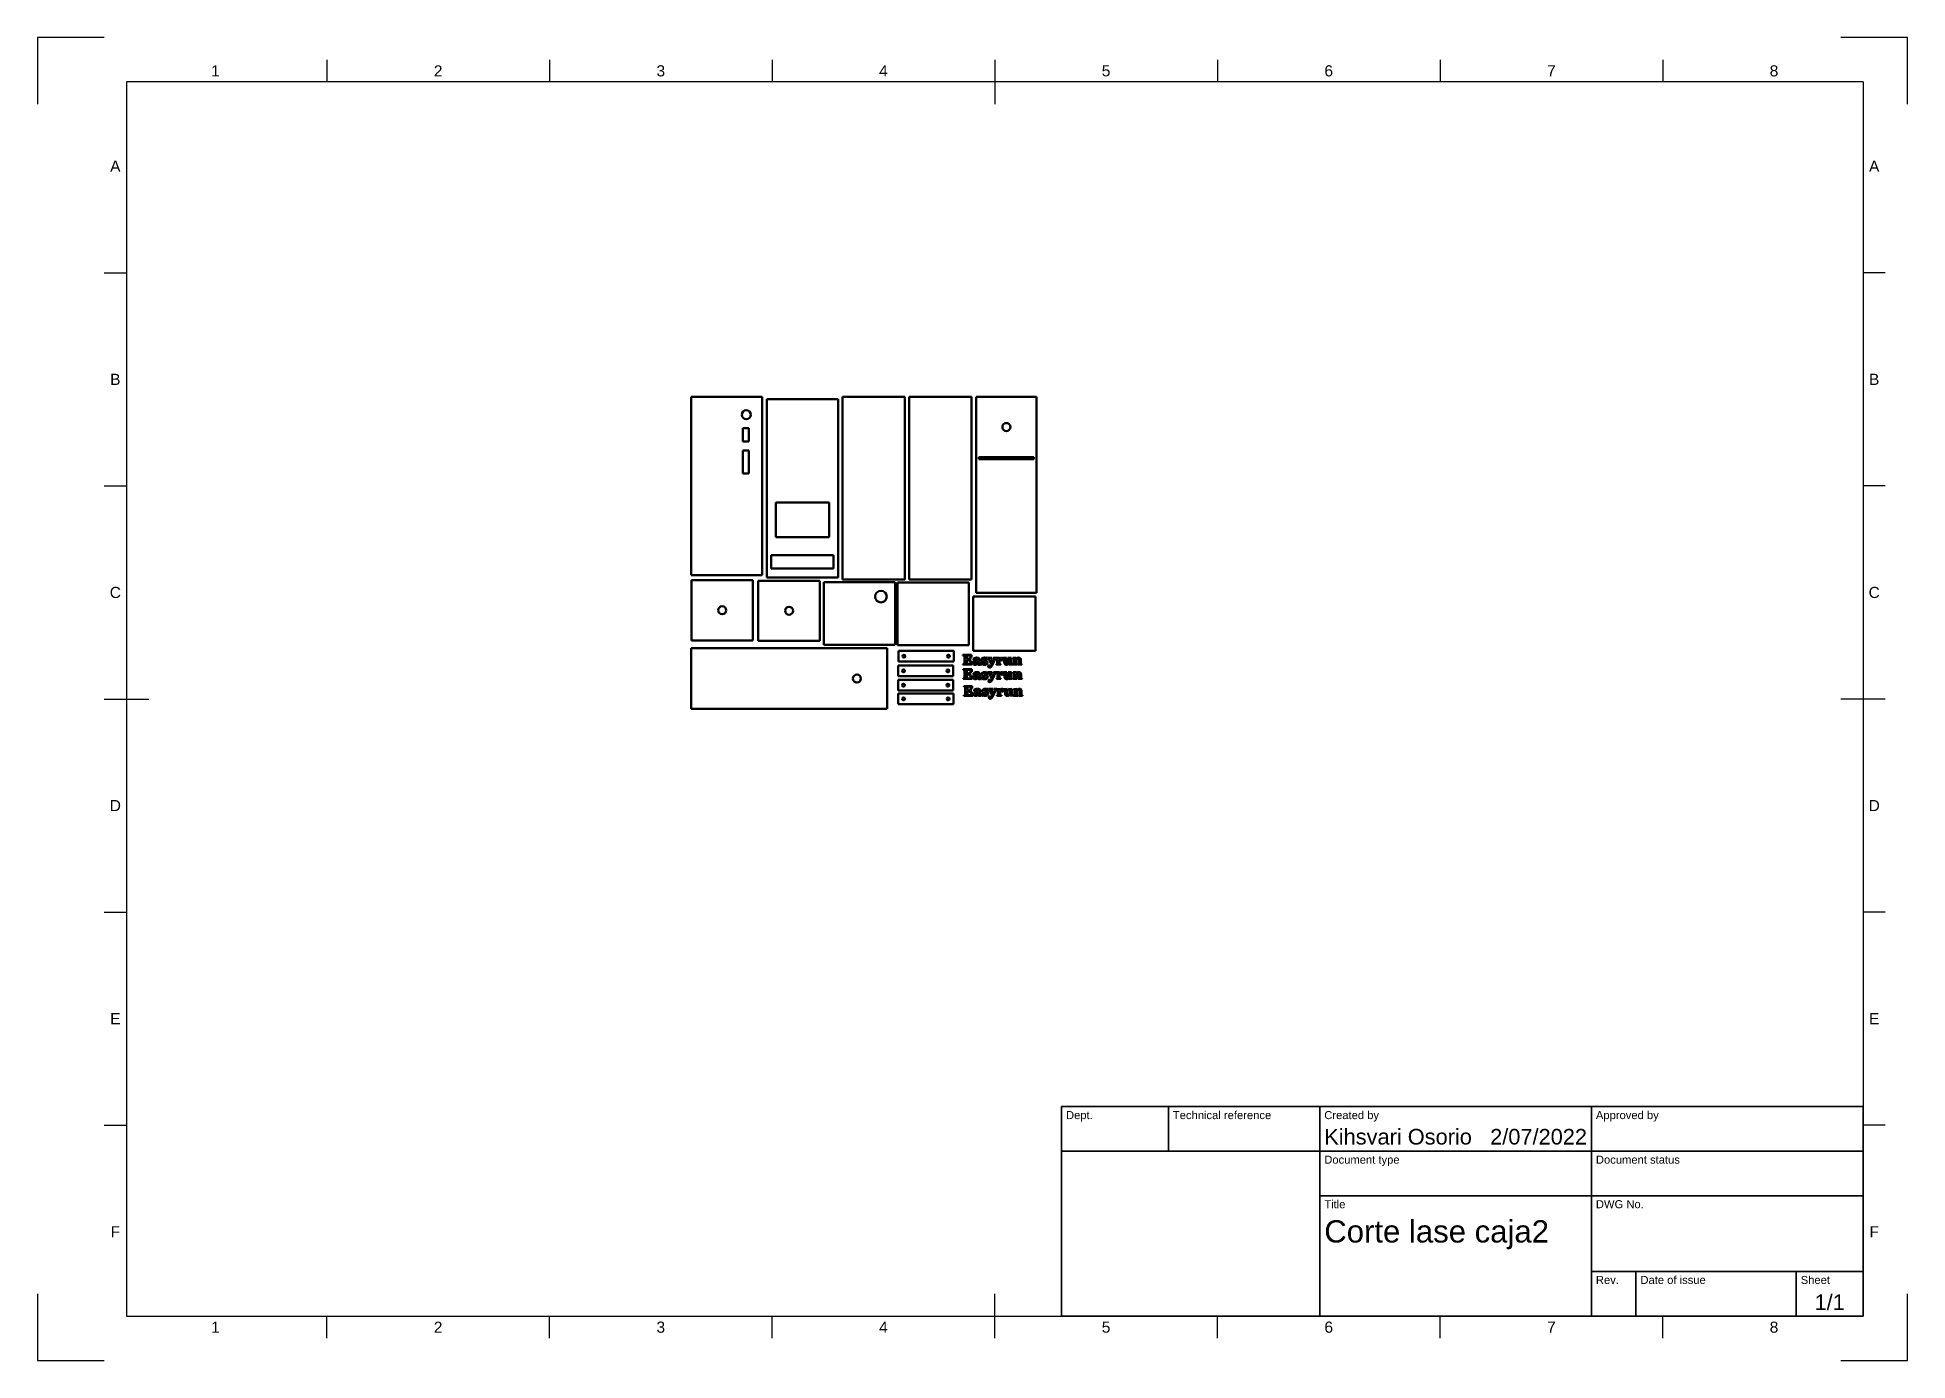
# Model space of a CAD drawing. Header units: millimetres. Extents: x 0 to 420, y 0 to 297.
import ezdxf
from ezdxf.enums import TextEntityAlignment as Align

# ---------------------------------------------------------------- set-up
doc = ezdxf.new("R2010")
doc.units = ezdxf.units.MM
doc.header["$LTSCALE"] = 0.75
for name, color, linetype, lineweight in [('Border', 7, 'Continuous', 25), ('TitleBlock', 7, 'Continuous', 35), ('Visible', 7, 'Continuous', 50)]:
    doc.layers.add(name, color=color, linetype=linetype, lineweight=lineweight)
doc.styles.add('FusionTitle', font='arial.ttf')

# ---------------------------------------------------------------- blocks, each defined once
blk = doc.blocks.new('ISO_A3_SHEET')
at = {"layer": 'Border'}
for p, q in [((65, 292), (65, 287)), ((115, 292), (115, 287)), ((165, 292), (165, 287)), ((215, 292), (215, 282)), ((265, 292), (265, 287)), ((315, 292), (315, 287)), ((365, 292), (365, 287)), ((410, 287), (20, 287)), ((20, 287), (20, 10)), ((410, 287), (410, 10)), ((15, 244.16666), (20, 244.16666)), ((415, 244.16666), (410, 244.16666)), ((15, 196.33333), (20, 196.33333)), ((415, 196.33333), (410, 196.33333)), ((15, 148.5), (25, 148.5)), ((415, 148.5), (405, 148.5)), ((15, 100.66667), (20, 100.66667)), ((415, 100.66667), (410, 100.66667)), ((15, 52.83334), (20, 52.83334)), ((415, 52.83334), (410, 52.83334)), ((215, 5), (215, 15)), ((20, 10), (410, 10)), ((65, 5), (65, 10)), ((115, 5), (115, 10)), ((165, 5), (165, 10)), ((265, 5), (265, 10)), ((315, 5), (315, 10)), ((365, 5), (365, 10))]:
    blk.add_line(p, q, dxfattribs=at)
at = {"layer": 'Defpoints'}
for p, q in [((15, 297), (0, 297)), ((0, 297), (0, 282)), ((420, 297), (405, 297)), ((420, 282), (420, 297)), ((0, 15), (0, 0)), ((420, 0), (420, 15)), ((0, 0), (15, 0)), ((405, 0), (420, 0))]:
    blk.add_line(p, q, dxfattribs=at)
at = {"layer": 'Border', "style": 'FusionTitle'}
for s, p in [('1', (40, 289.5)), ('2', (90, 289.5)), ('3', (140, 289.5)), ('4', (190, 289.5)), ('5', (240, 289.5)), ('6', (290, 289.5)), ('7', (340, 289.5)), ('8', (390, 289.5)), ('A', (17.5, 268.08333)), ('A', (412.5, 268.08333)), ('B', (17.5, 220.25)), ('B', (412.5, 220.25)), ('C', (17.5, 172.41667)), ('C', (412.5, 172.41667)), ('D', (17.5, 124.58334)), ('D', (412.5, 124.58334)), ('E', (17.5, 76.75001)), ('E', (412.5, 76.75001)), ('F', (17.5, 28.91668)), ('F', (412.5, 28.91668)), ('1', (40, 7.5)), ('2', (90, 7.5)), ('3', (140, 7.5)), ('4', (190, 7.5)), ('5', (240, 7.5)), ('6', (290, 7.5)), ('7', (340, 7.5)), ('8', (390, 7.5))]:
    blk.add_text(s, height=2.5, dxfattribs=at).set_placement(p, align=Align.MIDDLE)
blk = doc.blocks.new('ISO_TITLEBLOCK')
at = {"layer": 'TitleBlock'}
for p, q in [((0, 47), (-180, 47)), ((-180, 47), (-180, 0)), ((-156, 37), (-156, 47)), ((-122, 0), (-122, 47)), ((-61, 0), (-61, 47)), ((0, 0), (0, 47)), ((-180, 37), (0, 37)), ((-122, 27), (0, 27)), ((-61, 10), (0, 10)), ((-51, 0), (-51, 10)), ((-15, 0), (-15, 10)), ((-180, 0), (0, 0))]:
    blk.add_line(p, q, dxfattribs=at)
at = {"layer": 'TitleBlock', "style": 'FusionTitle'}
for s, p in [('Dept.', (-179, 46)), ('Technical reference', (-155, 46)), ('Created by', (-121, 46)), ('Approved by', (-60, 46)), ('Document type', (-121, 36)), ('Document status', (-60, 36)), ('Title', (-121, 26)), ('DWG No.', (-60, 26)), ('Rev.', (-60, 9)), ('Date of issue', (-50, 9)), ('Sheet', (-14, 9))]:
    blk.add_text(s, height=1.8, dxfattribs=at).set_placement(p, align=Align.TOP_LEFT)
for tag, height, p in [('DEPT', 3.5, (-179, 42)), ('TECHNICAL_REFERENCE', 3.5, (-155, 42)), ('CREATED_BY', 3.5, (-121, 42)), ('APPROVED_BY', 3.5, (-60, 42)), ('DOCUMENT_TYPE', 3.5, (-121, 32)), ('DOCUMENT_STATUS', 3.5, (-60, 32)), ('TITLE_1', 5, (-121, 21.5)), ('TITLE_2', 5, (-121, 14)), ('TITLE_3', 5, (-121, 6.5)), ('DATE_OF_ISSUE', 3.5, (-50, 5))]:
    blk.add_attdef(tag, text='', height=height, dxfattribs=at).set_placement(p, align=Align.TOP_LEFT)
for tag, p in [('CREATED_DATE', (-62, 42)), ('APPROVED_DATE', (-0.99, 42))]:
    blk.add_attdef(tag, text='', height=3.5, dxfattribs=at).set_placement(p, align=Align.TOP_RIGHT)
for tag, height, p in [('DRAWING_NUMBER', 5, (-30.5, 19.75)), ('REV', 3.5, (-56, 4.85)), ('SHEET', 3.5, (-7.5, 4.85))]:
    blk.add_attdef(tag, text='', height=height, dxfattribs=at).set_placement(p, align=Align.TOP_CENTER)

msp = doc.modelspace()

# ---------------------------------------------------------------- linework, layer by layer
at = {"layer": 'Visible'}
for p, q in [((146.8, 216.3, 0.25), (146.8, 176.3, 0.25)), ((162.8, 216.3, 0.25), (146.8, 216.3, 0.25)), ((162.8, 176.3, 0.25), (162.8, 216.3, 0.25)), ((163.8, 215.8, 0.25), (163.8, 175.8, 0.25)), ((179.8, 215.8, 0.25), (163.8, 215.8, 0.25)), ((179.8, 175.8, 0.25), (179.8, 215.8, 0.25)), ((180.8, 216.3, 0.25), (180.8, 175.3, 0.25)), ((194.8, 216.3, 0.25), (180.8, 216.3, 0.25)), ((194.8, 175.3, 0.25), (194.8, 216.3, 0.25)), ((195.8, 216.3, 0.25), (195.8, 175.3, 0.25)), ((209.8, 216.3, 0.25), (195.8, 216.3, 0.25)), ((209.8, 175.3, 0.25), (209.8, 216.3, 0.25)), ((210.8, 216.3, 0.25), (210.8, 172.3, 0.25)), ((224.4, 216.3, 0.25), (210.8, 216.3, 0.25)), ((224.4, 172.3, 0.25), (224.4, 216.3, 0.25)), ((158.4, 206.3, 0.25), (158.4, 209.3, 0.25)), ((158.4, 209.3, 0.25), (159.8, 209.3, 0.25)), ((159.8, 206.3, 0.25), (158.4, 206.3, 0.25)), ((159.8, 209.3, 0.25), (159.8, 206.3, 0.25)), ((158.4, 199.1, 0.25), (158.4, 204.3, 0.25)), ((158.4, 204.3, 0.25), (159.8, 204.3, 0.25)), ((159.8, 204.3, 0.25), (159.8, 199.1, 0.25)), ((211.4, 202.8, 0.25), (223.8, 202.8, 0.25)), ((211.4, 202.3, 0.25), (211.4, 202.8, 0.25)), ((223.8, 202.3, 0.25), (211.4, 202.3, 0.25)), ((223.8, 202.8, 0.25), (223.8, 202.3, 0.25)), ((159.8, 199.1, 0.25), (158.4, 199.1, 0.25)), ((165.8, 184.8, 0.25), (165.8, 192.6, 0.25)), ((165.8, 192.6, 0.25), (177.8, 192.6, 0.25)), ((177.8, 192.6, 0.25), (177.8, 184.8, 0.25)), ((177.8, 184.8, 0.25), (165.8, 184.8, 0.25)), ((164.8, 180.8, 0.25), (178.8, 180.8, 0.25)), ((164.8, 177.8, 0.25), (164.8, 180.8, 0.25)), ((178.8, 180.8, 0.25), (178.8, 177.8, 0.25)), ((178.8, 177.8, 0.25), (164.8, 177.8, 0.25)), ((146.8, 176.3, 0.25), (162.8, 176.3, 0.25)), ((146.89, 175.16, 0.25), (146.89, 161.66, 0.25)), ((160.69, 175.16, 0.25), (146.89, 175.16, 0.25)), ((160.69, 161.66, 0.25), (160.69, 175.16, 0.25)), ((161.9, 175.05, 0.25), (161.9, 161.55, 0.25)), ((175.7, 175.05, 0.25), (161.9, 175.05, 0.25)), ((163.8, 175.8, 0.25), (179.8, 175.8, 0.25)), ((175.7, 161.55, 0.25), (175.7, 175.05, 0.25)), ((176.64, 174.69, 0.25), (176.64, 160.69, 0.25)), ((192.64, 174.69, 0.25), (176.64, 174.69, 0.25)), ((180.8, 175.3, 0.25), (194.8, 175.3, 0.25)), ((192.64, 160.69, 0.25), (192.64, 174.69, 0.25)), ((193.19, 174.62, 0.25), (193.19, 160.62, 0.25)), ((209.19, 174.62, 0.25), (193.19, 174.62, 0.25)), ((195.8, 175.3, 0.25), (209.8, 175.3, 0.25)), ((209.19, 160.62, 0.25), (209.19, 174.62, 0.25)), ((210.8, 172.3, 0.25), (224.4, 172.3, 0.25)), ((210.16, 171.5, 0.25), (210.16, 159.3, 0.25)), ((224.16, 171.5, 0.25), (210.16, 171.5, 0.25)), ((224.16, 159.3, 0.25), (224.16, 171.5, 0.25)), ((146.8, 159.9, 0.25), (146.8, 146.3, 0.25)), ((190.8, 159.9, 0.25), (146.8, 159.9, 0.25)), ((146.89, 161.66, 0.25), (160.69, 161.66, 0.25)), ((161.9, 161.55, 0.25), (175.7, 161.55, 0.25)), ((176.64, 160.69, 0.25), (192.64, 160.69, 0.25)), ((190.8, 146.3, 0.25), (190.8, 159.9, 0.25)), ((193.19, 160.62, 0.25), (209.19, 160.62, 0.25)), ((193.29, 155.99, 0.25), (193.29, 153.59, 0.25)), ((205.69, 155.99, 0.25), (193.29, 155.99, 0.25)), ((193.4, 159.3, 0.25), (193.4, 156.9, 0.25)), ((205.8, 159.3, 0.25), (193.4, 159.3, 0.25)), ((193.4, 156.9, 0.25), (205.8, 156.9, 0.25)), ((205.69, 153.59, 0.25), (205.69, 155.99, 0.25)), ((205.8, 156.9, 0.25), (205.8, 159.3, 0.25)), ((207.86, 158.39, 0.25), (207.86, 158.27, 0.25)), ((209.78, 158.39, 0.25), (207.86, 158.39, 0.25)), ((207.86, 156.34, 0.25), (207.86, 156.22, 0.25)), ((207.86, 156.22, 0.25), (209.89, 156.22, 0.25)), ((208.17, 158.06, 0.25), (208.17, 156.53, 0.25)), ((208.72, 158.25, 0.25), (209.03, 158.25, 0.25)), ((208.72, 157.42, 0.25), (208.72, 158.25, 0.25)), ((208.94, 157.42, 0.25), (208.72, 157.42, 0.25)), ((208.72, 157.28, 0.25), (208.94, 157.28, 0.25)), ((208.72, 156.65, 0.25), (208.72, 157.28, 0.25)), ((209.45, 157.79, 0.25), (209.34, 157.79, 0.25)), ((209.34, 156.89, 0.25), (209.45, 156.89, 0.25)), ((209.45, 156.89, 0.25), (209.45, 157.79, 0.25)), ((209.66, 157.84, 0.25), (209.78, 157.84, 0.25)), ((209.78, 157.84, 0.25), (209.78, 158.39, 0.25)), ((209.93, 156.9, 0.25), (209.82, 156.9, 0.25)), ((209.89, 156.22, 0.25), (209.93, 156.9, 0.25)), ((210.16, 159.3, 0.25), (224.16, 159.3, 0.25)), ((211.09, 157.05, 0.25), (211.08, 156.53, 0.25)), ((211.09, 157.34, 0.25), (211.09, 157.19, 0.25)), ((211.09, 156.39, 0.25), (211.1, 156.39, 0.25)), ((211.85, 156.26, 0.25), (211.85, 156.37, 0.25)), ((211.98, 156.77, 0.25), (212, 156.2, 0.25)), ((212.09, 156.77, 0.25), (211.98, 156.77, 0.25)), ((212, 156.2, 0.25), (212.12, 156.2, 0.25)), ((212.12, 156.2, 0.25), (212.16, 156.31, 0.25)), ((213.16, 157.78, 0.25), (213.13, 157.69, 0.25)), ((213.28, 157.78, 0.25), (213.16, 157.78, 0.25)), ((213.2, 157.26, 0.25), (213.3, 157.26, 0.25)), ((213.3, 157.26, 0.25), (213.28, 157.78, 0.25)), ((213.44, 157.74, 0.25), (213.44, 157.63, 0.25)), ((214.37, 157.74, 0.25), (213.44, 157.74, 0.25)), ((214.37, 157.63, 0.25), (214.37, 157.74, 0.25)), ((214.66, 157.74, 0.25), (214.66, 157.63, 0.25)), ((215.3, 157.74, 0.25), (214.66, 157.74, 0.25)), ((215.3, 157.63, 0.25), (215.3, 157.74, 0.25)), ((216.04, 157.76, 0.25), (215.31, 157.72, 0.25)), ((215.31, 157.72, 0.25), (215.31, 157.61, 0.25)), ((215.33, 156.34, 0.25), (215.33, 156.22, 0.25)), ((215.33, 156.22, 0.25), (216.35, 156.22, 0.25)), ((215.56, 157.39, 0.25), (215.56, 156.5, 0.25)), ((216.06, 157.74, 0.25), (216.04, 157.76, 0.25)), ((216.06, 157.51, 0.25), (216.06, 157.74, 0.25)), ((216.06, 157.51, 0.25), (216.06, 157.51, 0.25)), ((216.06, 156.52, 0.25), (216.06, 157.36, 0.25)), ((216.35, 156.22, 0.25), (216.35, 156.34, 0.25)), ((217.63, 157.76, 0.25), (216.89, 157.72, 0.25)), ((216.89, 157.72, 0.25), (216.89, 157.61, 0.25)), ((217.14, 157.4, 0.25), (217.14, 156.71, 0.25)), ((217.65, 157.74, 0.25), (217.63, 157.76, 0.25)), ((217.65, 156.72, 0.25), (217.65, 157.74, 0.25)), ((218.68, 157.76, 0.25), (217.93, 157.72, 0.25)), ((217.93, 157.72, 0.25), (217.93, 157.61, 0.25)), ((218.19, 157.41, 0.25), (218.19, 156.59, 0.25)), ((218.19, 156.43, 0.25), (218.2, 156.43, 0.25)), ((218.2, 156.43, 0.25), (218.2, 156.23, 0.25)), ((218.2, 156.23, 0.25), (218.22, 156.21, 0.25)), ((218.22, 156.21, 0.25), (218.95, 156.26, 0.25)), ((218.7, 157.74, 0.25), (218.68, 157.76, 0.25)), ((218.7, 156.56, 0.25), (218.7, 157.74, 0.25)), ((218.95, 156.26, 0.25), (218.95, 156.37, 0.25)), ((219.78, 157.76, 0.25), (219.05, 157.72, 0.25)), ((219.05, 157.72, 0.25), (219.05, 157.61, 0.25)), ((219.08, 156.34, 0.25), (219.08, 156.22, 0.25)), ((219.08, 156.22, 0.25), (220, 156.22, 0.25)), ((219.3, 157.39, 0.25), (219.3, 156.5, 0.25)), ((219.81, 157.74, 0.25), (219.78, 157.76, 0.25)), ((219.81, 157.51, 0.25), (219.81, 157.74, 0.25)), ((219.81, 157.51, 0.25), (219.81, 157.51, 0.25)), ((219.81, 156.52, 0.25), (219.81, 157.34, 0.25)), ((220, 156.22, 0.25), (220, 156.34, 0.25)), ((220.17, 156.34, 0.25), (220.17, 156.22, 0.25)), ((220.17, 156.22, 0.25), (221.09, 156.22, 0.25)), ((220.37, 157.22, 0.25), (220.37, 156.5, 0.25)), ((220.87, 156.52, 0.25), (220.87, 157.27, 0.25)), ((221.09, 156.22, 0.25), (221.09, 156.34, 0.25)), ((193.27, 152.81, 0.25), (193.27, 150.41, 0.25)), ((205.67, 152.81, 0.25), (193.27, 152.81, 0.25)), ((193.29, 153.59, 0.25), (205.69, 153.59, 0.25)), ((205.67, 150.41, 0.25), (205.67, 152.81, 0.25)), ((207.9, 155.16, 0.25), (207.9, 155.04, 0.25)), ((209.82, 155.16, 0.25), (207.9, 155.16, 0.25)), ((207.9, 153.11, 0.25), (207.9, 152.99, 0.25)), ((207.9, 152.99, 0.25), (209.94, 152.99, 0.25)), ((208.02, 151.41, 0.25), (208.02, 151.29, 0.25)), ((209.94, 151.41, 0.25), (208.02, 151.41, 0.25)), ((208.22, 154.83, 0.25), (208.22, 153.3, 0.25)), ((208.76, 155.02, 0.25), (209.08, 155.02, 0.25)), ((208.76, 154.18, 0.25), (208.76, 155.02, 0.25)), ((208.98, 154.18, 0.25), (208.76, 154.18, 0.25)), ((208.76, 154.05, 0.25), (208.98, 154.05, 0.25)), ((208.76, 153.42, 0.25), (208.76, 154.05, 0.25)), ((208.88, 151.27, 0.25), (209.19, 151.27, 0.25)), ((208.88, 150.43, 0.25), (208.88, 151.27, 0.25)), ((209.5, 154.56, 0.25), (209.38, 154.56, 0.25)), ((209.38, 153.65, 0.25), (209.5, 153.65, 0.25)), ((209.5, 153.65, 0.25), (209.5, 154.56, 0.25)), ((209.71, 154.61, 0.25), (209.82, 154.61, 0.25)), ((209.82, 154.61, 0.25), (209.82, 155.16, 0.25)), ((209.98, 153.67, 0.25), (209.87, 153.67, 0.25)), ((209.94, 152.99, 0.25), (209.98, 153.67, 0.25)), ((209.94, 150.85, 0.25), (209.94, 151.41, 0.25)), ((211.13, 153.82, 0.25), (211.12, 153.3, 0.25)), ((211.13, 154.11, 0.25), (211.13, 153.96, 0.25)), ((211.13, 153.16, 0.25), (211.14, 153.16, 0.25)), ((211.89, 153.02, 0.25), (211.89, 153.13, 0.25)), ((212.02, 153.54, 0.25), (212.04, 152.97, 0.25)), ((212.13, 153.54, 0.25), (212.02, 153.54, 0.25)), ((212.04, 152.97, 0.25), (212.16, 152.97, 0.25)), ((212.16, 152.97, 0.25), (212.21, 153.07, 0.25)), ((213.21, 154.55, 0.25), (213.17, 154.46, 0.25)), ((213.32, 154.55, 0.25), (213.21, 154.55, 0.25)), ((213.24, 154.03, 0.25), (213.35, 154.03, 0.25)), ((213.35, 154.03, 0.25), (213.32, 154.55, 0.25)), ((213.48, 154.51, 0.25), (213.48, 154.4, 0.25)), ((214.42, 154.51, 0.25), (213.48, 154.51, 0.25)), ((214.42, 154.4, 0.25), (214.42, 154.51, 0.25)), ((214.71, 154.51, 0.25), (214.71, 154.4, 0.25)), ((215.34, 154.51, 0.25), (214.71, 154.51, 0.25)), ((215.34, 154.4, 0.25), (215.34, 154.51, 0.25)), ((216.08, 154.53, 0.25), (215.35, 154.49, 0.25)), ((215.35, 154.49, 0.25), (215.35, 154.37, 0.25)), ((215.37, 153.1, 0.25), (215.37, 152.99, 0.25)), ((215.37, 152.99, 0.25), (216.39, 152.99, 0.25)), ((215.6, 154.16, 0.25), (215.6, 153.27, 0.25)), ((216.1, 154.5, 0.25), (216.08, 154.53, 0.25)), ((216.1, 154.28, 0.25), (216.1, 154.5, 0.25)), ((216.11, 154.28, 0.25), (216.1, 154.28, 0.25)), ((216.1, 153.29, 0.25), (216.1, 154.13, 0.25)), ((216.39, 152.99, 0.25), (216.39, 153.1, 0.25)), ((217.67, 154.53, 0.25), (216.94, 154.49, 0.25)), ((216.94, 154.49, 0.25), (216.94, 154.37, 0.25)), ((217.19, 154.16, 0.25), (217.19, 153.48, 0.25)), ((217.69, 154.5, 0.25), (217.67, 154.53, 0.25)), ((217.69, 153.49, 0.25), (217.69, 154.5, 0.25)), ((218.72, 154.53, 0.25), (217.98, 154.49, 0.25)), ((217.98, 154.49, 0.25), (217.98, 154.37, 0.25)), ((218.23, 153.2, 0.25), (218.24, 153.2, 0.25)), ((218.24, 154.18, 0.25), (218.24, 153.36, 0.25)), ((218.24, 153.2, 0.25), (218.24, 153, 0.25)), ((218.24, 153, 0.25), (218.26, 152.98, 0.25)), ((218.26, 152.98, 0.25), (218.99, 153.02, 0.25)), ((218.74, 154.5, 0.25), (218.72, 154.53, 0.25)), ((218.74, 153.32, 0.25), (218.74, 154.5, 0.25)), ((218.99, 153.02, 0.25), (218.99, 153.13, 0.25)), ((219.83, 154.53, 0.25), (219.1, 154.49, 0.25)), ((219.1, 154.49, 0.25), (219.1, 154.37, 0.25)), ((219.12, 153.1, 0.25), (219.12, 152.99, 0.25)), ((219.12, 152.99, 0.25), (220.05, 152.99, 0.25)), ((219.35, 154.16, 0.25), (219.35, 153.27, 0.25)), ((219.85, 154.5, 0.25), (219.83, 154.53, 0.25)), ((219.85, 154.28, 0.25), (219.85, 154.5, 0.25)), ((219.86, 154.28, 0.25), (219.85, 154.28, 0.25)), ((219.85, 153.29, 0.25), (219.85, 154.11, 0.25)), ((220.05, 152.99, 0.25), (220.05, 153.1, 0.25)), ((220.22, 153.1, 0.25), (220.22, 152.99, 0.25)), ((220.22, 152.99, 0.25), (221.14, 152.99, 0.25)), ((220.41, 153.98, 0.25), (220.41, 153.27, 0.25)), ((220.92, 153.28, 0.25), (220.92, 154.03, 0.25)), ((221.14, 152.99, 0.25), (221.14, 153.1, 0.25)), ((193.27, 150.41, 0.25), (205.67, 150.41, 0.25)), ((193.32, 149.71, 0.25), (193.32, 147.31, 0.25)), ((205.72, 149.71, 0.25), (193.32, 149.71, 0.25)), ((193.32, 147.31, 0.25), (205.72, 147.31, 0.25)), ((205.72, 147.31, 0.25), (205.72, 149.71, 0.25)), ((208.02, 149.36, 0.25), (208.02, 149.24, 0.25)), ((208.02, 149.24, 0.25), (210.05, 149.24, 0.25)), ((208.33, 151.08, 0.25), (208.33, 149.55, 0.25)), ((209.1, 150.43, 0.25), (208.88, 150.43, 0.25)), ((208.88, 150.29, 0.25), (209.1, 150.29, 0.25)), ((208.88, 149.67, 0.25), (208.88, 150.29, 0.25)), ((209.61, 150.81, 0.25), (209.5, 150.81, 0.25)), ((209.5, 149.9, 0.25), (209.61, 149.9, 0.25)), ((209.61, 149.9, 0.25), (209.61, 150.81, 0.25)), ((209.82, 150.85, 0.25), (209.94, 150.85, 0.25)), ((210.09, 149.91, 0.25), (209.98, 149.91, 0.25)), ((210.05, 149.24, 0.25), (210.09, 149.91, 0.25)), ((211.25, 150.07, 0.25), (211.24, 149.55, 0.25)), ((211.25, 150.35, 0.25), (211.25, 150.21, 0.25)), ((211.25, 149.41, 0.25), (211.26, 149.41, 0.25)), ((212, 149.27, 0.25), (212, 149.38, 0.25)), ((212.14, 149.79, 0.25), (212.16, 149.22, 0.25)), ((212.25, 149.79, 0.25), (212.14, 149.79, 0.25)), ((212.16, 149.22, 0.25), (212.28, 149.22, 0.25)), ((212.28, 149.22, 0.25), (212.32, 149.32, 0.25)), ((213.32, 150.8, 0.25), (213.29, 150.71, 0.25)), ((213.44, 150.8, 0.25), (213.32, 150.8, 0.25)), ((213.35, 150.27, 0.25), (213.46, 150.27, 0.25)), ((213.46, 150.27, 0.25), (213.44, 150.8, 0.25)), ((213.6, 150.75, 0.25), (213.6, 150.64, 0.25)), ((214.53, 150.75, 0.25), (213.6, 150.75, 0.25)), ((214.53, 150.64, 0.25), (214.53, 150.75, 0.25)), ((214.82, 150.75, 0.25), (214.82, 150.64, 0.25)), ((215.46, 150.75, 0.25), (214.82, 150.75, 0.25)), ((215.46, 150.64, 0.25), (215.46, 150.75, 0.25)), ((216.2, 150.77, 0.25), (215.47, 150.73, 0.25)), ((215.47, 150.73, 0.25), (215.47, 150.62, 0.25)), ((215.49, 149.35, 0.25), (215.49, 149.24, 0.25)), ((215.49, 149.24, 0.25), (216.51, 149.24, 0.25)), ((215.72, 150.41, 0.25), (215.72, 149.52, 0.25)), ((216.22, 150.75, 0.25), (216.2, 150.77, 0.25)), ((216.22, 150.53, 0.25), (216.22, 150.75, 0.25)), ((216.22, 150.53, 0.25), (216.22, 150.53, 0.25)), ((216.22, 149.53, 0.25), (216.22, 150.37, 0.25)), ((216.51, 149.24, 0.25), (216.51, 149.35, 0.25)), ((217.79, 150.77, 0.25), (217.05, 150.73, 0.25)), ((217.05, 150.73, 0.25), (217.05, 150.62, 0.25)), ((217.3, 150.41, 0.25), (217.3, 149.72, 0.25)), ((217.81, 150.75, 0.25), (217.79, 150.77, 0.25)), ((217.81, 149.73, 0.25), (217.81, 150.75, 0.25)), ((218.84, 150.77, 0.25), (218.09, 150.73, 0.25)), ((218.09, 150.73, 0.25), (218.09, 150.62, 0.25)), ((218.35, 150.43, 0.25), (218.35, 149.6, 0.25)), ((218.35, 149.45, 0.25), (218.36, 149.45, 0.25)), ((218.36, 149.45, 0.25), (218.36, 149.25, 0.25)), ((218.36, 149.25, 0.25), (218.38, 149.23, 0.25)), ((218.38, 149.23, 0.25), (219.11, 149.27, 0.25)), ((218.86, 150.75, 0.25), (218.84, 150.77, 0.25)), ((218.86, 149.57, 0.25), (218.86, 150.75, 0.25)), ((219.11, 149.27, 0.25), (219.11, 149.38, 0.25)), ((219.94, 150.77, 0.25), (219.21, 150.73, 0.25)), ((219.21, 150.73, 0.25), (219.21, 150.62, 0.25)), ((219.23, 149.35, 0.25), (219.23, 149.24, 0.25)), ((219.23, 149.24, 0.25), (220.16, 149.24, 0.25)), ((219.46, 150.41, 0.25), (219.46, 149.52, 0.25)), ((219.97, 150.75, 0.25), (219.94, 150.77, 0.25)), ((219.97, 150.53, 0.25), (219.97, 150.75, 0.25)), ((219.97, 150.53, 0.25), (219.97, 150.53, 0.25)), ((219.97, 149.53, 0.25), (219.97, 150.35, 0.25)), ((220.16, 149.24, 0.25), (220.16, 149.35, 0.25)), ((220.33, 149.35, 0.25), (220.33, 149.24, 0.25)), ((220.33, 149.24, 0.25), (221.25, 149.24, 0.25)), ((220.53, 150.23, 0.25), (220.53, 149.52, 0.25)), ((221.03, 149.53, 0.25), (221.03, 150.28, 0.25)), ((221.25, 149.24, 0.25), (221.25, 149.35, 0.25)), ((146.8, 146.3, 0.25), (190.8, 146.3, 0.25))]:
    msp.add_line(p, q, dxfattribs=at)
at = {"layer": 'Visible', "extrusion": (0, 0, -1)}
for centre, radius in [((-159.2, 212.3, -0.25), 1), ((-217.6, 209.55, -0.25), 0.9), ((-189.44, 171.49, -0.25), 1.3), ((-153.79, 168.41, -0.25), 0.9), ((-168.8, 168.3, -0.25), 0.9), ((-194.6, 158.1, -0.25), 0.32), ((-204.6, 158.1, -0.25), 0.32), ((-184.05, 153.1, -0.25), 0.9), ((-194.47, 151.61, -0.25), 0.32), ((-194.49, 154.79, -0.25), 0.32), ((-204.47, 151.61, -0.25), 0.32), ((-204.49, 154.79, -0.25), 0.32), ((-194.52, 148.51, -0.25), 0.32), ((-204.52, 148.51, -0.25), 0.32)]:
    msp.add_circle(centre, radius, dxfattribs=at)
at = {"layer": 'Visible'}
for points, knots in [([(207.86, 158.27, 0.25), (207.87, 158.27, 0.25), (207.91, 158.27, 0.25), (207.94, 158.26, 0.25), (207.97, 158.25, 0.25)], [-0.05518631, -0.05518631, -0.05518631, -0.05518631, -0.03215678, 0, 0, 0, 0]), ([(207.97, 156.36, 0.25), (207.95, 156.35, 0.25), (207.91, 156.35, 0.25), (207.87, 156.34, 0.25), (207.86, 156.34, 0.25)], [-0.0584214, -0.0584214, -0.0584214, -0.0584214, -0.02532987, 0, 0, 0, 0]), ([(207.97, 158.25, 0.25), (207.99, 158.25, 0.25), (208.02, 158.24, 0.25), (208.06, 158.23, 0.25), (208.08, 158.22, 0.25)], [-0.05836265, -0.05836265, -0.05836265, -0.05836265, -0.02545429, 0, 0, 0, 0]), ([(208.08, 156.38, 0.25), (208.06, 156.37, 0.25), (208.03, 156.36, 0.25), (207.99, 156.36, 0.25), (207.97, 156.36, 0.25)], [-0.05315346, -0.05315346, -0.05315346, -0.05315346, -0.03173262, 0, 0, 0, 0]), ([(208.08, 158.22, 0.25), (208.1, 158.21, 0.25), (208.13, 158.2, 0.25), (208.15, 158.17, 0.25), (208.16, 158.16, 0.25)], [-0.05268196, -0.05268196, -0.05268196, -0.05268196, -0.02231535, 0, 0, 0, 0]), ([(208.15, 156.44, 0.25), (208.15, 156.43, 0.25), (208.13, 156.4, 0.25), (208.09, 156.38, 0.25), (208.08, 156.38, 0.25)], [-0.05050935, -0.05050935, -0.05050935, -0.05050935, -0.0279466, 0, 0, 0, 0]), ([(208.17, 156.53, 0.25), (208.17, 156.52, 0.25), (208.17, 156.48, 0.25), (208.16, 156.45, 0.25), (208.15, 156.44, 0.25)], [-0.04915841, -0.04915841, -0.04915841, -0.04915841, -0.02257404, 0, 0, 0, 0]), ([(208.16, 158.16, 0.25), (208.16, 158.14, 0.25), (208.17, 158.11, 0.25), (208.17, 158.08, 0.25), (208.17, 158.06, 0.25)], [-0.04652543, -0.04652543, -0.04652543, -0.04652543, -0.0252181, 0, 0, 0, 0]), ([(208.73, 156.5, 0.25), (208.73, 156.52, 0.25), (208.72, 156.57, 0.25), (208.72, 156.62, 0.25), (208.72, 156.65, 0.25)], [-0.07806302, -0.07806302, -0.07806302, -0.07806302, -0.04389609, 0, 0, 0, 0]), ([(208.79, 156.41, 0.25), (208.77, 156.42, 0.25), (208.75, 156.45, 0.25), (208.74, 156.48, 0.25), (208.73, 156.5, 0.25)], [-0.05241563, -0.05241563, -0.05241563, -0.05241563, -0.02737982, 0, 0, 0, 0]), ([(208.89, 156.37, 0.25), (208.87, 156.38, 0.25), (208.83, 156.38, 0.25), (208.8, 156.4, 0.25), (208.79, 156.41, 0.25)], [-0.05619385, -0.05619385, -0.05619385, -0.05619385, -0.02564741, 0, 0, 0, 0]), ([(209.07, 156.36, 0.25), (209.04, 156.36, 0.25), (208.98, 156.36, 0.25), (208.92, 156.37, 0.25), (208.89, 156.37, 0.25)], [-0.09074692, -0.09074692, -0.09074692, -0.09074692, -0.03942244, 0, 0, 0, 0]), ([(209.09, 157.44, 0.25), (209.07, 157.43, 0.25), (209.02, 157.42, 0.25), (208.97, 157.42, 0.25), (208.94, 157.42, 0.25)], [-0.07727586, -0.07727586, -0.07727586, -0.07727586, -0.04020887, 0, 0, 0, 0]), ([(208.94, 157.28, 0.25), (208.97, 157.28, 0.25), (209.02, 157.28, 0.25), (209.07, 157.26, 0.25), (209.1, 157.26, 0.25)], [-0.08037731, -0.08037731, -0.08037731, -0.08037731, -0.03787361, 0, 0, 0, 0]), ([(209.03, 158.25, 0.25), (209.05, 158.25, 0.25), (209.1, 158.25, 0.25), (209.14, 158.25, 0.25), (209.17, 158.25, 0.25)], [-0.06766229, -0.06766229, -0.06766229, -0.06766229, -0.03737082, 0, 0, 0, 0]), ([(209.2, 156.36, 0.25), (209.18, 156.36, 0.25), (209.13, 156.36, 0.25), (209.09, 156.36, 0.25), (209.07, 156.36, 0.25)], [-0.06421665, -0.06421665, -0.06421665, -0.06421665, -0.02943083, 0, 0, 0, 0]), ([(209.22, 157.51, 0.25), (209.2, 157.5, 0.25), (209.16, 157.46, 0.25), (209.12, 157.45, 0.25), (209.09, 157.44, 0.25)], [-0.07401903, -0.07401903, -0.07401903, -0.07401903, -0.03593587, 0, 0, 0, 0]), ([(209.1, 157.26, 0.25), (209.12, 157.25, 0.25), (209.17, 157.23, 0.25), (209.2, 157.2, 0.25), (209.22, 157.18, 0.25)], [-0.0712836, -0.0712836, -0.0712836, -0.0712836, -0.03600602, 0, 0, 0, 0]), ([(209.17, 158.25, 0.25), (209.19, 158.25, 0.25), (209.23, 158.25, 0.25), (209.28, 158.24, 0.25), (209.3, 158.24, 0.25)], [-0.06422833, -0.06422833, -0.06422833, -0.06422833, -0.027757, 0, 0, 0, 0]), ([(209.33, 156.37, 0.25), (209.31, 156.37, 0.25), (209.27, 156.37, 0.25), (209.22, 156.37, 0.25), (209.2, 156.36, 0.25)], [-0.06592584, -0.06592584, -0.06592584, -0.06592584, -0.0351965, 0, 0, 0, 0]), ([(209.29, 157.64, 0.25), (209.28, 157.61, 0.25), (209.26, 157.57, 0.25), (209.23, 157.53, 0.25), (209.22, 157.51, 0.25)], [-0.07169831, -0.07169831, -0.07169831, -0.07169831, -0.03002554, 0, 0, 0, 0]), ([(209.22, 157.18, 0.25), (209.23, 157.17, 0.25), (209.26, 157.12, 0.25), (209.28, 157.08, 0.25), (209.29, 157.05, 0.25)], [-0.07601053, -0.07601053, -0.07601053, -0.07601053, -0.04487123, 0, 0, 0, 0]), ([(209.34, 157.79, 0.25), (209.33, 157.77, 0.25), (209.32, 157.72, 0.25), (209.3, 157.67, 0.25), (209.29, 157.64, 0.25)], [-0.08076975, -0.08076975, -0.08076975, -0.08076975, -0.04403521, 0, 0, 0, 0]), ([(209.29, 157.05, 0.25), (209.3, 157.02, 0.25), (209.32, 156.97, 0.25), (209.33, 156.91, 0.25), (209.34, 156.89, 0.25)], [-0.08407157, -0.08407157, -0.08407157, -0.08407157, -0.03711395, 0, 0, 0, 0]), ([(209.3, 158.24, 0.25), (209.33, 158.23, 0.25), (209.42, 158.19, 0.25), (209.48, 158.13, 0.25), (209.51, 158.09, 0.25)], [-0.1328048, -0.1328048, -0.1328048, -0.1328048, -0.0738344, 0, 0, 0, 0]), ([(209.45, 156.4, 0.25), (209.43, 156.39, 0.25), (209.39, 156.38, 0.25), (209.35, 156.38, 0.25), (209.33, 156.37, 0.25)], [-0.06113484, -0.06113484, -0.06113484, -0.06113484, -0.03141992, 0, 0, 0, 0]), ([(209.54, 156.44, 0.25), (209.52, 156.43, 0.25), (209.5, 156.41, 0.25), (209.47, 156.4, 0.25), (209.45, 156.4, 0.25)], [-0.04762217, -0.04762217, -0.04762217, -0.04762217, -0.02610333, 0, 0, 0, 0]), ([(209.51, 158.09, 0.25), (209.54, 158.05, 0.25), (209.61, 157.97, 0.25), (209.65, 157.88, 0.25), (209.66, 157.84, 0.25)], [-0.1470444, -0.1470444, -0.1470444, -0.1470444, -0.0690262, 0, 0, 0, 0]), ([(209.7, 156.67, 0.25), (209.67, 156.62, 0.25), (209.62, 156.54, 0.25), (209.56, 156.47, 0.25), (209.54, 156.44, 0.25)], [-0.1412015, -0.1412015, -0.1412015, -0.1412015, -0.0612945, 0, 0, 0, 0]), ([(209.82, 156.9, 0.25), (209.81, 156.87, 0.25), (209.77, 156.79, 0.25), (209.73, 156.71, 0.25), (209.7, 156.67, 0.25)], [-0.1300276, -0.1300276, -0.1300276, -0.1300276, -0.0771916, 0, 0, 0, 0]), ([(210.16, 156.73, 0.25), (210.15, 156.7, 0.25), (210.13, 156.65, 0.25), (210.13, 156.59, 0.25), (210.13, 156.56, 0.25)], [-0.08608404, -0.08608404, -0.08608404, -0.08608404, -0.04615671, 0, 0, 0, 0]), ([(210.13, 156.56, 0.25), (210.13, 156.5, 0.25), (210.14, 156.4, 0.25), (210.22, 156.32, 0.25), (210.26, 156.28, 0.25)], [-0.1565839, -0.1565839, -0.1565839, -0.1565839, -0.0770269, 0, 0, 0, 0]), ([(210.24, 156.85, 0.25), (210.22, 156.83, 0.25), (210.19, 156.79, 0.25), (210.17, 156.75, 0.25), (210.16, 156.73, 0.25)], [-0.07328855, -0.07328855, -0.07328855, -0.07328855, -0.0368065, 0, 0, 0, 0]), ([(210.27, 157.58, 0.25), (210.25, 157.55, 0.25), (210.21, 157.51, 0.25), (210.2, 157.45, 0.25), (210.2, 157.42, 0.25)], [-0.08578929, -0.08578929, -0.08578929, -0.08578929, -0.04149066, 0, 0, 0, 0]), ([(210.2, 157.42, 0.25), (210.2, 157.39, 0.25), (210.21, 157.33, 0.25), (210.25, 157.28, 0.25), (210.27, 157.26, 0.25)], [-0.08913062, -0.08913062, -0.08913062, -0.08913062, -0.04337705, 0, 0, 0, 0]), ([(210.34, 156.93, 0.25), (210.32, 156.92, 0.25), (210.28, 156.9, 0.25), (210.25, 156.87, 0.25), (210.24, 156.85, 0.25)], [-0.06715289, -0.06715289, -0.06715289, -0.06715289, -0.03340961, 0, 0, 0, 0]), ([(210.26, 156.28, 0.25), (210.3, 156.25, 0.25), (210.39, 156.19, 0.25), (210.5, 156.18, 0.25), (210.56, 156.18, 0.25)], [-0.1630215, -0.1630215, -0.1630215, -0.1630215, -0.0833456, 0, 0, 0, 0]), ([(210.44, 157.69, 0.25), (210.4, 157.67, 0.25), (210.34, 157.64, 0.25), (210.29, 157.6, 0.25), (210.27, 157.58, 0.25)], [-0.1005899, -0.1005899, -0.1005899, -0.1005899, -0.0488768, 0, 0, 0, 0]), ([(210.27, 157.26, 0.25), (210.29, 157.24, 0.25), (210.35, 157.2, 0.25), (210.42, 157.2, 0.25), (210.46, 157.2, 0.25)], [-0.1040364, -0.1040364, -0.1040364, -0.1040364, -0.0570705, 0, 0, 0, 0]), ([(210.47, 156.99, 0.25), (210.45, 156.98, 0.25), (210.41, 156.96, 0.25), (210.36, 156.94, 0.25), (210.34, 156.93, 0.25)], [-0.07267919, -0.07267919, -0.07267919, -0.07267919, -0.03526741, 0, 0, 0, 0]), ([(210.66, 157.76, 0.25), (210.62, 157.75, 0.25), (210.54, 157.73, 0.25), (210.47, 157.7, 0.25), (210.44, 157.69, 0.25)], [-0.1166196, -0.1166196, -0.1166196, -0.1166196, -0.0556452, 0, 0, 0, 0]), ([(210.46, 157.2, 0.25), (210.49, 157.2, 0.25), (210.53, 157.2, 0.25), (210.58, 157.21, 0.25), (210.6, 157.22, 0.25)], [-0.06784295, -0.06784295, -0.06784295, -0.06784295, -0.02840134, 0, 0, 0, 0]), ([(210.81, 157.1, 0.25), (210.75, 157.08, 0.25), (210.63, 157.05, 0.25), (210.52, 157.01, 0.25), (210.47, 156.99, 0.25)], [-0.1735234, -0.1735234, -0.1735234, -0.1735234, -0.0800487, 0, 0, 0, 0]), ([(210.56, 156.18, 0.25), (210.59, 156.18, 0.25), (210.66, 156.18, 0.25), (210.72, 156.19, 0.25), (210.74, 156.19, 0.25)], [-0.09356305, -0.09356305, -0.09356305, -0.09356305, -0.04040479, 0, 0, 0, 0]), ([(210.6, 157.22, 0.25), (210.61, 157.22, 0.25), (210.64, 157.23, 0.25), (210.66, 157.25, 0.25), (210.68, 157.26, 0.25)], [-0.04621804, -0.04621804, -0.04621804, -0.04621804, -0.02309056, 0, 0, 0, 0]), ([(210.89, 157.78, 0.25), (210.85, 157.78, 0.25), (210.77, 157.78, 0.25), (210.7, 157.77, 0.25), (210.66, 157.76, 0.25)], [-0.1170173, -0.1170173, -0.1170173, -0.1170173, -0.0611257, 0, 0, 0, 0]), ([(210.66, 156.64, 0.25), (210.66, 156.67, 0.25), (210.66, 156.72, 0.25), (210.68, 156.77, 0.25), (210.69, 156.8, 0.25)], [-0.0806885, -0.0806885, -0.0806885, -0.0806885, -0.03825815, 0, 0, 0, 0]), ([(210.71, 156.47, 0.25), (210.7, 156.49, 0.25), (210.66, 156.54, 0.25), (210.66, 156.6, 0.25), (210.66, 156.64, 0.25)], [-0.09255199, -0.09255199, -0.09255199, -0.09255199, -0.05197897, 0, 0, 0, 0]), ([(210.68, 157.6, 0.25), (210.69, 157.61, 0.25), (210.72, 157.63, 0.25), (210.74, 157.64, 0.25), (210.75, 157.64, 0.25)], [-0.04128374, -0.04128374, -0.04128374, -0.04128374, -0.02253299, 0, 0, 0, 0]), ([(210.71, 157.51, 0.25), (210.7, 157.53, 0.25), (210.69, 157.56, 0.25), (210.68, 157.59, 0.25), (210.68, 157.6, 0.25)], [-0.0484562, -0.0484562, -0.0484562, -0.0484562, -0.01979941, 0, 0, 0, 0]), ([(210.68, 157.26, 0.25), (210.68, 157.27, 0.25), (210.7, 157.29, 0.25), (210.71, 157.31, 0.25), (210.72, 157.33, 0.25)], [-0.03713163, -0.03713163, -0.03713163, -0.03713163, -0.01941383, 0, 0, 0, 0]), ([(210.69, 156.8, 0.25), (210.7, 156.82, 0.25), (210.72, 156.86, 0.25), (210.76, 156.89, 0.25), (210.78, 156.91, 0.25)], [-0.07108346, -0.07108346, -0.07108346, -0.07108346, -0.03517256, 0, 0, 0, 0]), ([(210.73, 157.39, 0.25), (210.73, 157.41, 0.25), (210.73, 157.45, 0.25), (210.71, 157.49, 0.25), (210.71, 157.51, 0.25)], [-0.06154576, -0.06154576, -0.06154576, -0.06154576, -0.03180326, 0, 0, 0, 0]), ([(210.85, 156.41, 0.25), (210.82, 156.42, 0.25), (210.77, 156.42, 0.25), (210.73, 156.45, 0.25), (210.71, 156.47, 0.25)], [-0.07378555, -0.07378555, -0.07378555, -0.07378555, -0.03645063, 0, 0, 0, 0]), ([(210.72, 157.33, 0.25), (210.72, 157.34, 0.25), (210.73, 157.36, 0.25), (210.73, 157.38, 0.25), (210.73, 157.39, 0.25)], [-0.03332303, -0.03332303, -0.03332303, -0.03332303, -0.01472089, 0, 0, 0, 0]), ([(210.74, 156.19, 0.25), (210.77, 156.2, 0.25), (210.81, 156.21, 0.25), (210.86, 156.23, 0.25), (210.88, 156.24, 0.25)], [-0.07381389, -0.07381389, -0.07381389, -0.07381389, -0.03825169, 0, 0, 0, 0]), ([(210.75, 157.64, 0.25), (210.77, 157.65, 0.25), (210.81, 157.66, 0.25), (210.85, 157.66, 0.25), (210.87, 157.66, 0.25)], [-0.05729512, -0.05729512, -0.05729512, -0.05729512, -0.0309676, 0, 0, 0, 0]), ([(210.78, 156.91, 0.25), (210.8, 156.92, 0.25), (210.84, 156.95, 0.25), (210.89, 156.97, 0.25), (210.92, 156.99, 0.25)], [-0.07966422, -0.07966422, -0.07966422, -0.07966422, -0.04291729, 0, 0, 0, 0]), ([(211.09, 157.19, 0.25), (211.05, 157.18, 0.25), (210.96, 157.14, 0.25), (210.86, 157.11, 0.25), (210.81, 157.1, 0.25)], [-0.1491489, -0.1491489, -0.1491489, -0.1491489, -0.0873366, 0, 0, 0, 0]), ([(210.98, 156.45, 0.25), (210.96, 156.44, 0.25), (210.92, 156.42, 0.25), (210.87, 156.41, 0.25), (210.85, 156.41, 0.25)], [-0.07226248, -0.07226248, -0.07226248, -0.07226248, -0.03869771, 0, 0, 0, 0]), ([(210.87, 157.66, 0.25), (210.89, 157.66, 0.25), (210.93, 157.66, 0.25), (210.97, 157.64, 0.25), (210.99, 157.63, 0.25)], [-0.06350889, -0.06350889, -0.06350889, -0.06350889, -0.02941269, 0, 0, 0, 0]), ([(210.88, 156.24, 0.25), (210.9, 156.25, 0.25), (210.94, 156.27, 0.25), (210.97, 156.29, 0.25), (210.99, 156.31, 0.25)], [-0.06053126, -0.06053126, -0.06053126, -0.06053126, -0.0302227, 0, 0, 0, 0]), ([(211.16, 157.77, 0.25), (211.12, 157.77, 0.25), (211.03, 157.78, 0.25), (210.94, 157.78, 0.25), (210.89, 157.78, 0.25)], [-0.1364343, -0.1364343, -0.1364343, -0.1364343, -0.0711249, 0, 0, 0, 0]), ([(210.92, 156.99, 0.25), (210.94, 157, 0.25), (211, 157.02, 0.25), (211.06, 157.04, 0.25), (211.09, 157.05, 0.25)], [-0.09146976, -0.09146976, -0.09146976, -0.09146976, -0.04553055, 0, 0, 0, 0]), ([(211.08, 156.53, 0.25), (211.07, 156.52, 0.25), (211.04, 156.48, 0.25), (211, 156.46, 0.25), (210.98, 156.45, 0.25)], [-0.06429513, -0.06429513, -0.06429513, -0.06429513, -0.03203306, 0, 0, 0, 0]), ([(210.99, 157.63, 0.25), (211, 157.62, 0.25), (211.03, 157.59, 0.25), (211.05, 157.56, 0.25), (211.05, 157.55, 0.25)], [-0.05373629, -0.05373629, -0.05373629, -0.05373629, -0.02642221, 0, 0, 0, 0]), ([(210.99, 156.31, 0.25), (211, 156.32, 0.25), (211.04, 156.35, 0.25), (211.07, 156.38, 0.25), (211.09, 156.39, 0.25)], [-0.06697346, -0.06697346, -0.06697346, -0.06697346, -0.03510847, 0, 0, 0, 0]), ([(211.05, 157.55, 0.25), (211.06, 157.53, 0.25), (211.07, 157.5, 0.25), (211.08, 157.46, 0.25), (211.08, 157.44, 0.25)], [-0.05451172, -0.05451172, -0.05451172, -0.05451172, -0.02924963, 0, 0, 0, 0]), ([(211.08, 157.44, 0.25), (211.08, 157.42, 0.25), (211.09, 157.39, 0.25), (211.09, 157.35, 0.25), (211.09, 157.34, 0.25)], [-0.05055769, -0.05055769, -0.05055769, -0.05055769, -0.02218133, 0, 0, 0, 0]), ([(211.1, 156.39, 0.25), (211.11, 156.36, 0.25), (211.13, 156.3, 0.25), (211.19, 156.25, 0.25), (211.22, 156.23, 0.25)], [-0.1017697, -0.1017697, -0.1017697, -0.1017697, -0.0503378, 0, 0, 0, 0]), ([(211.39, 157.69, 0.25), (211.35, 157.71, 0.25), (211.28, 157.75, 0.25), (211.2, 157.76, 0.25), (211.16, 157.77, 0.25)], [-0.1178592, -0.1178592, -0.1178592, -0.1178592, -0.0603826, 0, 0, 0, 0]), ([(211.22, 156.23, 0.25), (211.25, 156.22, 0.25), (211.34, 156.18, 0.25), (211.44, 156.18, 0.25), (211.49, 156.18, 0.25)], [-0.1421193, -0.1421193, -0.1421193, -0.1421193, -0.0817342, 0, 0, 0, 0]), ([(211.54, 157.54, 0.25), (211.52, 157.57, 0.25), (211.48, 157.63, 0.25), (211.42, 157.67, 0.25), (211.39, 157.69, 0.25)], [-0.1092061, -0.1092061, -0.1092061, -0.1092061, -0.0536861, 0, 0, 0, 0]), ([(211.49, 156.18, 0.25), (211.53, 156.18, 0.25), (211.59, 156.18, 0.25), (211.66, 156.2, 0.25), (211.69, 156.2, 0.25)], [-0.09786286, -0.09786286, -0.09786286, -0.09786286, -0.04799367, 0, 0, 0, 0]), ([(211.59, 157.27, 0.25), (211.59, 157.32, 0.25), (211.59, 157.42, 0.25), (211.55, 157.5, 0.25), (211.54, 157.54, 0.25)], [-0.1365804, -0.1365804, -0.1365804, -0.1365804, -0.0621994, 0, 0, 0, 0]), ([(211.58, 156.86, 0.25), (211.59, 156.94, 0.25), (211.59, 157.07, 0.25), (211.59, 157.21, 0.25), (211.59, 157.27, 0.25)], [-0.2048985, -0.2048985, -0.2048985, -0.2048985, -0.0944098, 0, 0, 0, 0]), ([(211.58, 156.55, 0.25), (211.58, 156.59, 0.25), (211.58, 156.7, 0.25), (211.58, 156.8, 0.25), (211.58, 156.86, 0.25)], [-0.1559819, -0.1559819, -0.1559819, -0.1559819, -0.0982619, 0, 0, 0, 0]), ([(211.6, 156.44, 0.25), (211.59, 156.46, 0.25), (211.58, 156.49, 0.25), (211.58, 156.53, 0.25), (211.58, 156.55, 0.25)], [-0.05562327, -0.05562327, -0.05562327, -0.05562327, -0.03087589, 0, 0, 0, 0]), ([(211.66, 156.38, 0.25), (211.65, 156.39, 0.25), (211.62, 156.41, 0.25), (211.61, 156.43, 0.25), (211.6, 156.44, 0.25)], [-0.04416059, -0.04416059, -0.04416059, -0.04416059, -0.02176679, 0, 0, 0, 0]), ([(211.74, 156.37, 0.25), (211.73, 156.37, 0.25), (211.7, 156.37, 0.25), (211.67, 156.38, 0.25), (211.66, 156.38, 0.25)], [-0.04170978, -0.04170978, -0.04170978, -0.04170978, -0.01741723, 0, 0, 0, 0]), ([(211.69, 156.2, 0.25), (211.72, 156.21, 0.25), (211.77, 156.23, 0.25), (211.82, 156.25, 0.25), (211.85, 156.26, 0.25)], [-0.08378358, -0.08378358, -0.08378358, -0.08378358, -0.03918367, 0, 0, 0, 0]), ([(211.85, 156.37, 0.25), (211.83, 156.37, 0.25), (211.8, 156.37, 0.25), (211.76, 156.37, 0.25), (211.74, 156.37, 0.25)], [-0.05084963, -0.05084963, -0.05084963, -0.05084963, -0.026673, 0, 0, 0, 0]), ([(212.2, 157.65, 0.25), (212.15, 157.6, 0.25), (212.05, 157.51, 0.25), (212.03, 157.37, 0.25), (212.02, 157.3, 0.25)], [-0.2026148, -0.2026148, -0.2026148, -0.2026148, -0.1000599, 0, 0, 0, 0]), ([(212.02, 157.3, 0.25), (212.02, 157.26, 0.25), (212.02, 157.19, 0.25), (212.05, 157.13, 0.25), (212.06, 157.1, 0.25)], [-0.1029164, -0.1029164, -0.1029164, -0.1029164, -0.048588, 0, 0, 0, 0]), ([(212.06, 157.1, 0.25), (212.08, 157.07, 0.25), (212.11, 157.02, 0.25), (212.15, 156.98, 0.25), (212.17, 156.96, 0.25)], [-0.09097633, -0.09097633, -0.09097633, -0.09097633, -0.04515419, 0, 0, 0, 0]), ([(212.16, 156.62, 0.25), (212.15, 156.65, 0.25), (212.12, 156.7, 0.25), (212.1, 156.75, 0.25), (212.09, 156.77, 0.25)], [-0.08663247, -0.08663247, -0.08663247, -0.08663247, -0.03966177, 0, 0, 0, 0]), ([(212.29, 156.46, 0.25), (212.26, 156.49, 0.25), (212.22, 156.54, 0.25), (212.18, 156.59, 0.25), (212.16, 156.62, 0.25)], [-0.09895696, -0.09895696, -0.09895696, -0.09895696, -0.05002059, 0, 0, 0, 0]), ([(212.16, 156.31, 0.25), (212.19, 156.29, 0.25), (212.26, 156.25, 0.25), (212.34, 156.23, 0.25), (212.38, 156.22, 0.25)], [-0.1192774, -0.1192774, -0.1192774, -0.1192774, -0.0666731, 0, 0, 0, 0]), ([(212.17, 156.96, 0.25), (212.2, 156.94, 0.25), (212.25, 156.9, 0.25), (212.3, 156.87, 0.25), (212.33, 156.86, 0.25)], [-0.09154171, -0.09154171, -0.09154171, -0.09154171, -0.04279077, 0, 0, 0, 0]), ([(212.68, 157.78, 0.25), (212.59, 157.78, 0.25), (212.42, 157.77, 0.25), (212.27, 157.69, 0.25), (212.2, 157.65, 0.25)], [-0.2496704, -0.2496704, -0.2496704, -0.2496704, -0.1159107, 0, 0, 0, 0]), ([(212.45, 156.35, 0.25), (212.42, 156.36, 0.25), (212.36, 156.4, 0.25), (212.31, 156.44, 0.25), (212.29, 156.46, 0.25)], [-0.1009055, -0.1009055, -0.1009055, -0.1009055, -0.0498921, 0, 0, 0, 0]), ([(212.33, 156.86, 0.25), (212.35, 156.85, 0.25), (212.41, 156.82, 0.25), (212.47, 156.81, 0.25), (212.5, 156.8, 0.25)], [-0.09431948, -0.09431948, -0.09431948, -0.09431948, -0.05064701, 0, 0, 0, 0]), ([(212.38, 156.22, 0.25), (212.43, 156.2, 0.25), (212.52, 156.18, 0.25), (212.62, 156.17, 0.25), (212.67, 156.17, 0.25)], [-0.1469012, -0.1469012, -0.1469012, -0.1469012, -0.0734908, 0, 0, 0, 0]), ([(212.65, 156.3, 0.25), (212.61, 156.3, 0.25), (212.55, 156.31, 0.25), (212.48, 156.33, 0.25), (212.45, 156.35, 0.25)], [-0.1025272, -0.1025272, -0.1025272, -0.1025272, -0.0510645, 0, 0, 0, 0]), ([(212.48, 157.47, 0.25), (212.48, 157.49, 0.25), (212.49, 157.55, 0.25), (212.53, 157.58, 0.25), (212.55, 157.6, 0.25)], [-0.07831206, -0.07831206, -0.07831206, -0.07831206, -0.03861698, 0, 0, 0, 0]), ([(212.58, 157.3, 0.25), (212.55, 157.32, 0.25), (212.49, 157.36, 0.25), (212.48, 157.43, 0.25), (212.48, 157.47, 0.25)], [-0.1017582, -0.1017582, -0.1017582, -0.1017582, -0.0515595, 0, 0, 0, 0]), ([(212.5, 156.8, 0.25), (212.54, 156.79, 0.25), (212.59, 156.77, 0.25), (212.65, 156.75, 0.25), (212.68, 156.74, 0.25)], [-0.0913035, -0.0913035, -0.0913035, -0.0913035, -0.04138657, 0, 0, 0, 0]), ([(212.55, 157.6, 0.25), (212.57, 157.62, 0.25), (212.63, 157.65, 0.25), (212.7, 157.65, 0.25), (212.73, 157.65, 0.25)], [-0.09686129, -0.09686129, -0.09686129, -0.09686129, -0.05290849, 0, 0, 0, 0]), ([(212.85, 157.2, 0.25), (212.8, 157.21, 0.25), (212.71, 157.24, 0.25), (212.62, 157.28, 0.25), (212.58, 157.3, 0.25)], [-0.1463923, -0.1463923, -0.1463923, -0.1463923, -0.0642084, 0, 0, 0, 0]), ([(212.86, 156.35, 0.25), (212.83, 156.34, 0.25), (212.76, 156.3, 0.25), (212.69, 156.3, 0.25), (212.65, 156.3, 0.25)], [-0.1085397, -0.1085397, -0.1085397, -0.1085397, -0.061054, 0, 0, 0, 0]), ([(212.67, 156.17, 0.25), (212.77, 156.18, 0.25), (212.95, 156.18, 0.25), (213.11, 156.27, 0.25), (213.18, 156.31, 0.25)], [-0.2686942, -0.2686942, -0.2686942, -0.2686942, -0.1244322, 0, 0, 0, 0]), ([(212.93, 157.75, 0.25), (212.89, 157.76, 0.25), (212.81, 157.78, 0.25), (212.72, 157.78, 0.25), (212.68, 157.78, 0.25)], [-0.1290454, -0.1290454, -0.1290454, -0.1290454, -0.0668846, 0, 0, 0, 0]), ([(212.68, 156.74, 0.25), (212.7, 156.74, 0.25), (212.75, 156.72, 0.25), (212.79, 156.7, 0.25), (212.81, 156.69, 0.25)], [-0.07040834, -0.07040834, -0.07040834, -0.07040834, -0.03429696, 0, 0, 0, 0]), ([(212.73, 157.65, 0.25), (212.78, 157.64, 0.25), (212.89, 157.63, 0.25), (212.97, 157.57, 0.25), (213.01, 157.53, 0.25)], [-0.1540049, -0.1540049, -0.1540049, -0.1540049, -0.0801528, 0, 0, 0, 0]), ([(212.81, 156.69, 0.25), (212.83, 156.68, 0.25), (212.86, 156.66, 0.25), (212.88, 156.64, 0.25), (212.89, 156.62, 0.25)], [-0.05462126, -0.05462126, -0.05462126, -0.05462126, -0.02594659, 0, 0, 0, 0]), ([(213.25, 157.01, 0.25), (213.2, 157.05, 0.25), (213.08, 157.14, 0.25), (212.94, 157.18, 0.25), (212.85, 157.2, 0.25)], [-0.2234788, -0.2234788, -0.2234788, -0.2234788, -0.1253786, 0, 0, 0, 0]), ([(212.92, 156.52, 0.25), (212.92, 156.49, 0.25), (212.92, 156.42, 0.25), (212.88, 156.38, 0.25), (212.86, 156.35, 0.25)], [-0.09284299, -0.09284299, -0.09284299, -0.09284299, -0.04290409, 0, 0, 0, 0]), ([(212.89, 156.62, 0.25), (212.9, 156.61, 0.25), (212.92, 156.58, 0.25), (212.92, 156.54, 0.25), (212.92, 156.52, 0.25)], [-0.05346018, -0.05346018, -0.05346018, -0.05346018, -0.02816198, 0, 0, 0, 0]), ([(213.13, 157.69, 0.25), (213.1, 157.7, 0.25), (213.04, 157.73, 0.25), (212.97, 157.74, 0.25), (212.93, 157.75, 0.25)], [-0.103073, -0.103073, -0.103073, -0.103073, -0.0557976, 0, 0, 0, 0]), ([(213.01, 157.53, 0.25), (213.05, 157.49, 0.25), (213.13, 157.42, 0.25), (213.17, 157.31, 0.25), (213.2, 157.26, 0.25)], [-0.1665034, -0.1665034, -0.1665034, -0.1665034, -0.0824759, 0, 0, 0, 0]), ([(213.18, 156.31, 0.25), (213.24, 156.36, 0.25), (213.36, 156.46, 0.25), (213.37, 156.62, 0.25), (213.38, 156.7, 0.25)], [-0.2248358, -0.2248358, -0.2248358, -0.2248358, -0.1139017, 0, 0, 0, 0]), ([(213.38, 156.7, 0.25), (213.38, 156.76, 0.25), (213.37, 156.87, 0.25), (213.29, 156.96, 0.25), (213.25, 157.01, 0.25)], [-0.1710022, -0.1710022, -0.1710022, -0.1710022, -0.0838411, 0, 0, 0, 0]), ([(213.44, 157.63, 0.25), (213.46, 157.62, 0.25), (213.51, 157.62, 0.25), (213.55, 157.59, 0.25), (213.57, 157.58, 0.25)], [-0.07286986, -0.07286986, -0.07286986, -0.07286986, -0.03687853, 0, 0, 0, 0]), ([(213.52, 155.89, 0.25), (213.52, 155.87, 0.25), (213.51, 155.85, 0.25), (213.51, 155.82, 0.25), (213.51, 155.81, 0.25)], [-0.04014714, -0.04014714, -0.04014714, -0.04014714, -0.02067676, 0, 0, 0, 0]), ([(213.51, 155.81, 0.25), (213.51, 155.77, 0.25), (213.52, 155.7, 0.25), (213.57, 155.65, 0.25), (213.6, 155.63, 0.25)], [-0.1037849, -0.1037849, -0.1037849, -0.1037849, -0.054532, 0, 0, 0, 0]), ([(213.56, 155.96, 0.25), (213.55, 155.95, 0.25), (213.53, 155.93, 0.25), (213.52, 155.9, 0.25), (213.52, 155.89, 0.25)], [-0.04384593, -0.04384593, -0.04384593, -0.04384593, -0.02026345, 0, 0, 0, 0]), ([(213.64, 156.02, 0.25), (213.62, 156.01, 0.25), (213.59, 156, 0.25), (213.57, 155.98, 0.25), (213.56, 155.96, 0.25)], [-0.0478348, -0.0478348, -0.0478348, -0.0478348, -0.02201785, 0, 0, 0, 0]), ([(213.57, 157.58, 0.25), (213.59, 157.56, 0.25), (213.64, 157.53, 0.25), (213.66, 157.49, 0.25), (213.68, 157.47, 0.25)], [-0.07728514, -0.07728514, -0.07728514, -0.07728514, -0.03951734, 0, 0, 0, 0]), ([(213.6, 155.63, 0.25), (213.63, 155.6, 0.25), (213.7, 155.55, 0.25), (213.79, 155.55, 0.25), (213.83, 155.55, 0.25)], [-0.1263842, -0.1263842, -0.1263842, -0.1263842, -0.0664213, 0, 0, 0, 0]), ([(213.75, 156.05, 0.25), (213.73, 156.04, 0.25), (213.69, 156.04, 0.25), (213.66, 156.03, 0.25), (213.64, 156.02, 0.25)], [-0.0592356, -0.0592356, -0.0592356, -0.0592356, -0.02863156, 0, 0, 0, 0]), ([(213.68, 157.47, 0.25), (213.73, 157.36, 0.25), (213.84, 157.15, 0.25), (213.94, 156.94, 0.25), (213.99, 156.84, 0.25)], [-0.3501474, -0.3501474, -0.3501474, -0.3501474, -0.1659361, 0, 0, 0, 0]), ([(213.92, 155.99, 0.25), (213.89, 156, 0.25), (213.84, 156.04, 0.25), (213.78, 156.04, 0.25), (213.75, 156.05, 0.25)], [-0.08823961, -0.08823961, -0.08823961, -0.08823961, -0.04248672, 0, 0, 0, 0]), ([(213.83, 155.55, 0.25), (213.86, 155.55, 0.25), (213.91, 155.55, 0.25), (213.96, 155.56, 0.25), (213.98, 155.57, 0.25)], [-0.07422694, -0.07422694, -0.07422694, -0.07422694, -0.03756428, 0, 0, 0, 0]), ([(214.08, 155.82, 0.25), (214.05, 155.85, 0.25), (214, 155.91, 0.25), (213.94, 155.96, 0.25), (213.92, 155.99, 0.25)], [-0.1158534, -0.1158534, -0.1158534, -0.1158534, -0.0533069, 0, 0, 0, 0]), ([(213.98, 155.57, 0.25), (214, 155.58, 0.25), (214.06, 155.61, 0.25), (214.1, 155.64, 0.25), (214.12, 155.66, 0.25)], [-0.08537096, -0.08537096, -0.08537096, -0.08537096, -0.04503143, 0, 0, 0, 0]), ([(213.99, 156.84, 0.25), (214.04, 156.74, 0.25), (214.15, 156.52, 0.25), (214.26, 156.3, 0.25), (214.31, 156.18, 0.25)], [-0.3682745, -0.3682745, -0.3682745, -0.3682745, -0.1978106, 0, 0, 0, 0]), ([(214.2, 155.97, 0.25), (214.18, 155.94, 0.25), (214.14, 155.89, 0.25), (214.1, 155.84, 0.25), (214.08, 155.82, 0.25)], [-0.09792007, -0.09792007, -0.09792007, -0.09792007, -0.0422781, 0, 0, 0, 0]), ([(214.12, 155.66, 0.25), (214.15, 155.69, 0.25), (214.21, 155.74, 0.25), (214.26, 155.81, 0.25), (214.29, 155.85, 0.25)], [-0.1258488, -0.1258488, -0.1258488, -0.1258488, -0.0690928, 0, 0, 0, 0]), ([(214.18, 157.55, 0.25), (214.19, 157.56, 0.25), (214.2, 157.59, 0.25), (214.23, 157.6, 0.25), (214.25, 157.61, 0.25)], [-0.04572066, -0.04572066, -0.04572066, -0.04572066, -0.02823633, 0, 0, 0, 0]), ([(214.19, 157.52, 0.25), (214.19, 157.53, 0.25), (214.19, 157.54, 0.25), (214.19, 157.55, 0.25), (214.18, 157.55, 0.25)], [-0.01361186, -0.01361186, -0.01361186, -0.01361186, -0.00642764, 0, 0, 0, 0]), ([(214.21, 157.48, 0.25), (214.2, 157.49, 0.25), (214.2, 157.5, 0.25), (214.19, 157.52, 0.25), (214.19, 157.52, 0.25)], [-0.02261053, -0.02261053, -0.02261053, -0.02261053, -0.00945217, 0, 0, 0, 0]), ([(214.31, 156.18, 0.25), (214.3, 156.14, 0.25), (214.27, 156.07, 0.25), (214.23, 156, 0.25), (214.2, 155.97, 0.25)], [-0.1170305, -0.1170305, -0.1170305, -0.1170305, -0.0601964, 0, 0, 0, 0]), ([(214.35, 157.19, 0.25), (214.33, 157.24, 0.25), (214.28, 157.34, 0.25), (214.23, 157.44, 0.25), (214.21, 157.48, 0.25)], [-0.1655837, -0.1655837, -0.1655837, -0.1655837, -0.0710692, 0, 0, 0, 0]), ([(214.25, 157.61, 0.25), (214.27, 157.61, 0.25), (214.31, 157.62, 0.25), (214.35, 157.63, 0.25), (214.37, 157.63, 0.25)], [-0.06108052, -0.06108052, -0.06108052, -0.06108052, -0.02811053, 0, 0, 0, 0]), ([(214.29, 155.85, 0.25), (214.32, 155.9, 0.25), (214.39, 156, 0.25), (214.45, 156.11, 0.25), (214.47, 156.18, 0.25)], [-0.187756, -0.187756, -0.187756, -0.187756, -0.1032428, 0, 0, 0, 0]), ([(214.58, 156.74, 0.25), (214.54, 156.82, 0.25), (214.46, 156.97, 0.25), (214.39, 157.12, 0.25), (214.35, 157.19, 0.25)], [-0.2484515, -0.2484515, -0.2484515, -0.2484515, -0.115232, 0, 0, 0, 0]), ([(214.47, 156.18, 0.25), (214.53, 156.29, 0.25), (214.63, 156.52, 0.25), (214.74, 156.75, 0.25), (214.78, 156.86, 0.25)], [-0.3732287, -0.3732287, -0.3732287, -0.3732287, -0.1792047, 0, 0, 0, 0]), ([(214.74, 157.11, 0.25), (214.71, 157.06, 0.25), (214.66, 156.93, 0.25), (214.61, 156.81, 0.25), (214.58, 156.74, 0.25)], [-0.2030103, -0.2030103, -0.2030103, -0.2030103, -0.1098147, 0, 0, 0, 0]), ([(214.66, 157.63, 0.25), (214.67, 157.63, 0.25), (214.69, 157.62, 0.25), (214.71, 157.62, 0.25), (214.72, 157.62, 0.25)], [-0.0294835, -0.0294835, -0.0294835, -0.0294835, -0.01634616, 0, 0, 0, 0]), ([(214.72, 157.62, 0.25), (214.73, 157.62, 0.25), (214.76, 157.61, 0.25), (214.78, 157.6, 0.25), (214.8, 157.6, 0.25)], [-0.03839568, -0.03839568, -0.03839568, -0.03839568, -0.01984464, 0, 0, 0, 0]), ([(214.87, 157.42, 0.25), (214.84, 157.37, 0.25), (214.8, 157.27, 0.25), (214.76, 157.17, 0.25), (214.74, 157.11, 0.25)], [-0.1665752, -0.1665752, -0.1665752, -0.1665752, -0.0840871, 0, 0, 0, 0]), ([(214.78, 156.86, 0.25), (214.83, 156.96, 0.25), (214.92, 157.16, 0.25), (215.01, 157.35, 0.25), (215.05, 157.45, 0.25)], [-0.3256572, -0.3256572, -0.3256572, -0.3256572, -0.1583467, 0, 0, 0, 0]), ([(214.8, 157.6, 0.25), (214.81, 157.59, 0.25), (214.83, 157.58, 0.25), (214.85, 157.57, 0.25), (214.86, 157.56, 0.25)], [-0.03648271, -0.03648271, -0.03648271, -0.03648271, -0.01749542, 0, 0, 0, 0]), ([(214.86, 157.56, 0.25), (214.87, 157.55, 0.25), (214.88, 157.54, 0.25), (214.88, 157.52, 0.25), (214.89, 157.51, 0.25)], [-0.02833407, -0.02833407, -0.02833407, -0.02833407, -0.01332455, 0, 0, 0, 0]), ([(214.88, 157.48, 0.25), (214.88, 157.47, 0.25), (214.88, 157.45, 0.25), (214.87, 157.43, 0.25), (214.87, 157.42, 0.25)], [-0.03145261, -0.03145261, -0.03145261, -0.03145261, -0.01808712, 0, 0, 0, 0]), ([(214.89, 157.51, 0.25), (214.89, 157.51, 0.25), (214.89, 157.5, 0.25), (214.88, 157.49, 0.25), (214.88, 157.48, 0.25)], [-0.01495325, -0.01495325, -0.01495325, -0.01495325, -0.00930843, 0, 0, 0, 0]), ([(215.05, 157.45, 0.25), (215.07, 157.48, 0.25), (215.1, 157.53, 0.25), (215.14, 157.56, 0.25), (215.16, 157.58, 0.25)], [-0.08463357, -0.08463357, -0.08463357, -0.08463357, -0.03973146, 0, 0, 0, 0]), ([(215.16, 157.58, 0.25), (215.18, 157.59, 0.25), (215.23, 157.61, 0.25), (215.27, 157.62, 0.25), (215.3, 157.63, 0.25)], [-0.07214694, -0.07214694, -0.07214694, -0.07214694, -0.03513944, 0, 0, 0, 0]), ([(215.31, 157.61, 0.25), (215.32, 157.61, 0.25), (215.35, 157.6, 0.25), (215.38, 157.59, 0.25), (215.4, 157.59, 0.25)], [-0.04705988, -0.04705988, -0.04705988, -0.04705988, -0.02266787, 0, 0, 0, 0]), ([(215.41, 156.34, 0.25), (215.39, 156.34, 0.25), (215.37, 156.34, 0.25), (215.34, 156.34, 0.25), (215.33, 156.34, 0.25)], [-0.03883522, -0.03883522, -0.03883522, -0.03883522, -0.01929143, 0, 0, 0, 0]), ([(215.4, 157.59, 0.25), (215.41, 157.59, 0.25), (215.44, 157.58, 0.25), (215.46, 157.57, 0.25), (215.47, 157.56, 0.25)], [-0.03810085, -0.03810085, -0.03810085, -0.03810085, -0.01770002, 0, 0, 0, 0]), ([(215.47, 156.36, 0.25), (215.46, 156.36, 0.25), (215.44, 156.35, 0.25), (215.42, 156.35, 0.25), (215.41, 156.34, 0.25)], [-0.03407147, -0.03407147, -0.03407147, -0.03407147, -0.0183327, 0, 0, 0, 0]), ([(215.47, 157.56, 0.25), (215.48, 157.55, 0.25), (215.51, 157.53, 0.25), (215.52, 157.5, 0.25), (215.53, 157.49, 0.25)], [-0.04707794, -0.04707794, -0.04707794, -0.04707794, -0.02427194, 0, 0, 0, 0]), ([(215.54, 156.41, 0.25), (215.53, 156.4, 0.25), (215.51, 156.38, 0.25), (215.49, 156.36, 0.25), (215.47, 156.36, 0.25)], [-0.04331394, -0.04331394, -0.04331394, -0.04331394, -0.02324879, 0, 0, 0, 0]), ([(215.53, 157.49, 0.25), (215.54, 157.48, 0.25), (215.55, 157.44, 0.25), (215.56, 157.41, 0.25), (215.56, 157.39, 0.25)], [-0.05146911, -0.05146911, -0.05146911, -0.05146911, -0.0262874, 0, 0, 0, 0]), ([(215.56, 156.5, 0.25), (215.56, 156.48, 0.25), (215.56, 156.45, 0.25), (215.54, 156.42, 0.25), (215.54, 156.41, 0.25)], [-0.04710404, -0.04710404, -0.04710404, -0.04710404, -0.02139351, 0, 0, 0, 0]), ([(216.29, 157.71, 0.25), (216.25, 157.68, 0.25), (216.17, 157.63, 0.25), (216.1, 157.55, 0.25), (216.06, 157.51, 0.25)], [-0.1479595, -0.1479595, -0.1479595, -0.1479595, -0.0770252, 0, 0, 0, 0]), ([(216.06, 157.36, 0.25), (216.08, 157.38, 0.25), (216.12, 157.43, 0.25), (216.17, 157.46, 0.25), (216.2, 157.48, 0.25)], [-0.09209739, -0.09209739, -0.09209739, -0.09209739, -0.0452703, 0, 0, 0, 0]), ([(216.08, 156.43, 0.25), (216.07, 156.45, 0.25), (216.06, 156.47, 0.25), (216.06, 156.5, 0.25), (216.06, 156.52, 0.25)], [-0.04540307, -0.04540307, -0.04540307, -0.04540307, -0.02455165, 0, 0, 0, 0]), ([(216.13, 156.38, 0.25), (216.12, 156.38, 0.25), (216.1, 156.4, 0.25), (216.08, 156.42, 0.25), (216.08, 156.43, 0.25)], [-0.04003392, -0.04003392, -0.04003392, -0.04003392, -0.01930548, 0, 0, 0, 0]), ([(216.24, 156.35, 0.25), (216.22, 156.35, 0.25), (216.18, 156.36, 0.25), (216.15, 156.37, 0.25), (216.13, 156.38, 0.25)], [-0.05659667, -0.05659667, -0.05659667, -0.05659667, -0.02338998, 0, 0, 0, 0]), ([(216.2, 157.48, 0.25), (216.22, 157.49, 0.25), (216.27, 157.52, 0.25), (216.32, 157.53, 0.25), (216.34, 157.53, 0.25)], [-0.07858943, -0.07858943, -0.07858943, -0.07858943, -0.03675676, 0, 0, 0, 0]), ([(216.35, 156.34, 0.25), (216.34, 156.34, 0.25), (216.3, 156.34, 0.25), (216.26, 156.35, 0.25), (216.24, 156.35, 0.25)], [-0.05505508, -0.05505508, -0.05505508, -0.05505508, -0.03289175, 0, 0, 0, 0]), ([(216.54, 157.78, 0.25), (216.49, 157.77, 0.25), (216.41, 157.77, 0.25), (216.33, 157.73, 0.25), (216.29, 157.71, 0.25)], [-0.1294366, -0.1294366, -0.1294366, -0.1294366, -0.0658698, 0, 0, 0, 0]), ([(216.33, 157.47, 0.25), (216.33, 157.46, 0.25), (216.32, 157.43, 0.25), (216.32, 157.41, 0.25), (216.32, 157.39, 0.25)], [-0.04173037, -0.04173037, -0.04173037, -0.04173037, -0.02370727, 0, 0, 0, 0]), ([(216.32, 157.39, 0.25), (216.33, 157.36, 0.25), (216.33, 157.29, 0.25), (216.38, 157.25, 0.25), (216.4, 157.23, 0.25)], [-0.09439615, -0.09439615, -0.09439615, -0.09439615, -0.04528905, 0, 0, 0, 0]), ([(216.34, 157.53, 0.25), (216.34, 157.52, 0.25), (216.34, 157.5, 0.25), (216.33, 157.48, 0.25), (216.33, 157.47, 0.25)], [-0.02862142, -0.02862142, -0.02862142, -0.02862142, -0.01482042, 0, 0, 0, 0]), ([(216.4, 157.23, 0.25), (216.43, 157.21, 0.25), (216.49, 157.17, 0.25), (216.55, 157.17, 0.25), (216.59, 157.17, 0.25)], [-0.09980276, -0.09980276, -0.09980276, -0.09980276, -0.05198178, 0, 0, 0, 0]), ([(216.76, 157.69, 0.25), (216.73, 157.71, 0.25), (216.67, 157.77, 0.25), (216.58, 157.77, 0.25), (216.54, 157.78, 0.25)], [-0.1250781, -0.1250781, -0.1250781, -0.1250781, -0.0650508, 0, 0, 0, 0]), ([(216.59, 157.17, 0.25), (216.63, 157.17, 0.25), (216.7, 157.18, 0.25), (216.75, 157.23, 0.25), (216.78, 157.26, 0.25)], [-0.1073776, -0.1073776, -0.1073776, -0.1073776, -0.0531258, 0, 0, 0, 0]), ([(216.85, 157.46, 0.25), (216.85, 157.5, 0.25), (216.84, 157.59, 0.25), (216.79, 157.66, 0.25), (216.76, 157.69, 0.25)], [-0.1239512, -0.1239512, -0.1239512, -0.1239512, -0.0598747, 0, 0, 0, 0]), ([(216.78, 157.26, 0.25), (216.8, 157.29, 0.25), (216.84, 157.35, 0.25), (216.85, 157.42, 0.25), (216.85, 157.46, 0.25)], [-0.1098965, -0.1098965, -0.1098965, -0.1098965, -0.0552948, 0, 0, 0, 0]), ([(216.89, 157.61, 0.25), (216.91, 157.61, 0.25), (216.94, 157.6, 0.25), (216.96, 157.6, 0.25), (216.98, 157.59, 0.25)], [-0.04456494, -0.04456494, -0.04456494, -0.04456494, -0.0235343, 0, 0, 0, 0]), ([(216.98, 157.59, 0.25), (217, 157.59, 0.25), (217.02, 157.58, 0.25), (217.05, 157.57, 0.25), (217.06, 157.56, 0.25)], [-0.04305156, -0.04305156, -0.04305156, -0.04305156, -0.02005352, 0, 0, 0, 0]), ([(217.06, 157.56, 0.25), (217.07, 157.55, 0.25), (217.09, 157.53, 0.25), (217.11, 157.51, 0.25), (217.12, 157.5, 0.25)], [-0.04525063, -0.04525063, -0.04525063, -0.04525063, -0.02211978, 0, 0, 0, 0]), ([(217.12, 157.5, 0.25), (217.13, 157.48, 0.25), (217.14, 157.45, 0.25), (217.14, 157.42, 0.25), (217.14, 157.4, 0.25)], [-0.05032649, -0.05032649, -0.05032649, -0.05032649, -0.02719094, 0, 0, 0, 0]), ([(217.14, 156.71, 0.25), (217.15, 156.63, 0.25), (217.15, 156.49, 0.25), (217.23, 156.37, 0.25), (217.27, 156.32, 0.25)], [-0.2093233, -0.2093233, -0.2093233, -0.2093233, -0.0957192, 0, 0, 0, 0]), ([(217.27, 156.32, 0.25), (217.31, 156.28, 0.25), (217.41, 156.19, 0.25), (217.55, 156.18, 0.25), (217.62, 156.18, 0.25)], [-0.1945603, -0.1945603, -0.1945603, -0.1945603, -0.1032813, 0, 0, 0, 0]), ([(217.62, 156.18, 0.25), (217.66, 156.18, 0.25), (217.73, 156.18, 0.25), (217.79, 156.19, 0.25), (217.82, 156.2, 0.25)], [-0.1018414, -0.1018414, -0.1018414, -0.1018414, -0.0432984, 0, 0, 0, 0]), ([(217.71, 156.49, 0.25), (217.69, 156.52, 0.25), (217.65, 156.59, 0.25), (217.65, 156.67, 0.25), (217.65, 156.72, 0.25)], [-0.1217023, -0.1217023, -0.1217023, -0.1217023, -0.0688307, 0, 0, 0, 0]), ([(217.87, 156.41, 0.25), (217.84, 156.41, 0.25), (217.78, 156.42, 0.25), (217.73, 156.47, 0.25), (217.71, 156.49, 0.25)], [-0.09356078, -0.09356078, -0.09356078, -0.09356078, -0.04553186, 0, 0, 0, 0]), ([(217.82, 156.2, 0.25), (217.85, 156.21, 0.25), (217.9, 156.22, 0.25), (217.94, 156.25, 0.25), (217.97, 156.26, 0.25)], [-0.07986082, -0.07986082, -0.07986082, -0.07986082, -0.04192148, 0, 0, 0, 0]), ([(218.07, 156.47, 0.25), (218.04, 156.45, 0.25), (217.98, 156.42, 0.25), (217.91, 156.41, 0.25), (217.87, 156.41, 0.25)], [-0.1026059, -0.1026059, -0.1026059, -0.1026059, -0.0519863, 0, 0, 0, 0]), ([(217.93, 157.61, 0.25), (217.95, 157.61, 0.25), (217.99, 157.6, 0.25), (218.02, 157.6, 0.25), (218.04, 157.6, 0.25)], [-0.05256967, -0.05256967, -0.05256967, -0.05256967, -0.02603249, 0, 0, 0, 0]), ([(217.97, 156.26, 0.25), (217.99, 156.27, 0.25), (218.03, 156.3, 0.25), (218.07, 156.33, 0.25), (218.09, 156.34, 0.25)], [-0.07205623, -0.07205623, -0.07205623, -0.07205623, -0.03466603, 0, 0, 0, 0]), ([(218.04, 157.6, 0.25), (218.05, 157.6, 0.25), (218.08, 157.59, 0.25), (218.11, 157.58, 0.25), (218.12, 157.57, 0.25)], [-0.04149188, -0.04149188, -0.04149188, -0.04149188, -0.01838612, 0, 0, 0, 0]), ([(218.19, 156.59, 0.25), (218.18, 156.57, 0.25), (218.14, 156.52, 0.25), (218.09, 156.49, 0.25), (218.07, 156.47, 0.25)], [-0.08782794, -0.08782794, -0.08782794, -0.08782794, -0.04744236, 0, 0, 0, 0]), ([(218.09, 156.34, 0.25), (218.1, 156.36, 0.25), (218.14, 156.39, 0.25), (218.17, 156.42, 0.25), (218.19, 156.43, 0.25)], [-0.06867036, -0.06867036, -0.06867036, -0.06867036, -0.0347405, 0, 0, 0, 0]), ([(218.12, 157.57, 0.25), (218.13, 157.56, 0.25), (218.15, 157.55, 0.25), (218.17, 157.52, 0.25), (218.17, 157.51, 0.25)], [-0.04484077, -0.04484077, -0.04484077, -0.04484077, -0.02236837, 0, 0, 0, 0]), ([(218.17, 157.51, 0.25), (218.18, 157.49, 0.25), (218.19, 157.46, 0.25), (218.19, 157.43, 0.25), (218.19, 157.41, 0.25)], [-0.04798383, -0.04798383, -0.04798383, -0.04798383, -0.0247774, 0, 0, 0, 0]), ([(218.72, 156.46, 0.25), (218.71, 156.48, 0.25), (218.7, 156.51, 0.25), (218.7, 156.54, 0.25), (218.7, 156.56, 0.25)], [-0.04710692, -0.04710692, -0.04710692, -0.04710692, -0.02489051, 0, 0, 0, 0]), ([(218.78, 156.4, 0.25), (218.77, 156.41, 0.25), (218.75, 156.43, 0.25), (218.73, 156.45, 0.25), (218.72, 156.46, 0.25)], [-0.04480771, -0.04480771, -0.04480771, -0.04480771, -0.02170066, 0, 0, 0, 0]), ([(218.86, 156.38, 0.25), (218.84, 156.38, 0.25), (218.82, 156.38, 0.25), (218.79, 156.4, 0.25), (218.78, 156.4, 0.25)], [-0.03987869, -0.03987869, -0.03987869, -0.03987869, -0.01833007, 0, 0, 0, 0]), ([(218.95, 156.37, 0.25), (218.93, 156.37, 0.25), (218.9, 156.37, 0.25), (218.87, 156.37, 0.25), (218.86, 156.38, 0.25)], [-0.04617722, -0.04617722, -0.04617722, -0.04617722, -0.0232461, 0, 0, 0, 0]), ([(219.05, 157.61, 0.25), (219.07, 157.61, 0.25), (219.1, 157.6, 0.25), (219.13, 157.59, 0.25), (219.15, 157.59, 0.25)], [-0.04705988, -0.04705988, -0.04705988, -0.04705988, -0.02266787, 0, 0, 0, 0]), ([(219.15, 156.34, 0.25), (219.14, 156.34, 0.25), (219.11, 156.34, 0.25), (219.09, 156.34, 0.25), (219.08, 156.34, 0.25)], [-0.03883546, -0.03883546, -0.03883546, -0.03883546, -0.01929167, 0, 0, 0, 0]), ([(219.15, 157.59, 0.25), (219.16, 157.59, 0.25), (219.18, 157.58, 0.25), (219.21, 157.57, 0.25), (219.22, 157.56, 0.25)], [-0.03810086, -0.03810086, -0.03810086, -0.03810086, -0.01769981, 0, 0, 0, 0]), ([(219.22, 156.36, 0.25), (219.21, 156.36, 0.25), (219.19, 156.35, 0.25), (219.16, 156.35, 0.25), (219.15, 156.34, 0.25)], [-0.03407125, -0.03407125, -0.03407125, -0.03407125, -0.01833294, 0, 0, 0, 0]), ([(219.22, 157.56, 0.25), (219.23, 157.55, 0.25), (219.25, 157.53, 0.25), (219.27, 157.5, 0.25), (219.28, 157.49, 0.25)], [-0.04965431, -0.04965431, -0.04965431, -0.04965431, -0.02517715, 0, 0, 0, 0]), ([(219.29, 156.41, 0.25), (219.28, 156.4, 0.25), (219.26, 156.38, 0.25), (219.23, 156.36, 0.25), (219.22, 156.36, 0.25)], [-0.04331415, -0.04331415, -0.04331415, -0.04331415, -0.023249, 0, 0, 0, 0]), ([(219.28, 157.49, 0.25), (219.29, 157.47, 0.25), (219.3, 157.44, 0.25), (219.3, 157.41, 0.25), (219.3, 157.39, 0.25)], [-0.04858075, -0.04858075, -0.04858075, -0.04858075, -0.02370394, 0, 0, 0, 0]), ([(219.3, 156.5, 0.25), (219.3, 156.48, 0.25), (219.3, 156.45, 0.25), (219.29, 156.42, 0.25), (219.29, 156.41, 0.25)], [-0.04710393, -0.04710393, -0.04710393, -0.04710393, -0.02139336, 0, 0, 0, 0]), ([(219.92, 157.61, 0.25), (219.9, 157.59, 0.25), (219.86, 157.56, 0.25), (219.83, 157.53, 0.25), (219.81, 157.51, 0.25)], [-0.06932254, -0.06932254, -0.06932254, -0.06932254, -0.03167721, 0, 0, 0, 0]), ([(219.81, 157.34, 0.25), (219.81, 157.35, 0.25), (219.83, 157.37, 0.25), (219.84, 157.39, 0.25), (219.85, 157.4, 0.25)], [-0.03621276, -0.03621276, -0.03621276, -0.03621276, -0.01951061, 0, 0, 0, 0]), ([(219.82, 156.43, 0.25), (219.82, 156.44, 0.25), (219.81, 156.47, 0.25), (219.81, 156.5, 0.25), (219.81, 156.52, 0.25)], [-0.04559201, -0.04559201, -0.04559201, -0.04559201, -0.02463125, 0, 0, 0, 0]), ([(219.87, 156.38, 0.25), (219.86, 156.38, 0.25), (219.84, 156.4, 0.25), (219.83, 156.42, 0.25), (219.82, 156.43, 0.25)], [-0.0376398, -0.0376398, -0.0376398, -0.0376398, -0.0187392, 0, 0, 0, 0]), ([(219.85, 157.4, 0.25), (219.86, 157.41, 0.25), (219.88, 157.43, 0.25), (219.91, 157.45, 0.25), (219.92, 157.46, 0.25)], [-0.04756923, -0.04756923, -0.04756923, -0.04756923, -0.0253098, 0, 0, 0, 0]), ([(219.93, 156.35, 0.25), (219.92, 156.35, 0.25), (219.9, 156.36, 0.25), (219.88, 156.37, 0.25), (219.87, 156.38, 0.25)], [-0.03298406, -0.03298406, -0.03298406, -0.03298406, -0.01521654, 0, 0, 0, 0]), ([(220.03, 157.69, 0.25), (220.01, 157.68, 0.25), (219.97, 157.65, 0.25), (219.94, 157.62, 0.25), (219.92, 157.61, 0.25)], [-0.07144805, -0.07144805, -0.07144805, -0.07144805, -0.03814665, 0, 0, 0, 0]), ([(219.92, 157.46, 0.25), (219.94, 157.47, 0.25), (219.97, 157.49, 0.25), (220.01, 157.51, 0.25), (220.03, 157.51, 0.25)], [-0.05838665, -0.05838665, -0.05838665, -0.05838665, -0.02848402, 0, 0, 0, 0]), ([(220, 156.34, 0.25), (219.99, 156.34, 0.25), (219.97, 156.34, 0.25), (219.94, 156.35, 0.25), (219.93, 156.35, 0.25)], [-0.03675926, -0.03675926, -0.03675926, -0.03675926, -0.01872547, 0, 0, 0, 0]), ([(220.18, 157.76, 0.25), (220.15, 157.75, 0.25), (220.1, 157.73, 0.25), (220.05, 157.71, 0.25), (220.03, 157.69, 0.25)], [-0.0807169, -0.0807169, -0.0807169, -0.0807169, -0.03684029, 0, 0, 0, 0]), ([(220.03, 157.51, 0.25), (220.04, 157.52, 0.25), (220.08, 157.53, 0.25), (220.12, 157.53, 0.25), (220.14, 157.53, 0.25)], [-0.05804083, -0.05804083, -0.05804083, -0.05804083, -0.02969455, 0, 0, 0, 0]), ([(220.14, 157.53, 0.25), (220.17, 157.53, 0.25), (220.24, 157.52, 0.25), (220.29, 157.48, 0.25), (220.31, 157.45, 0.25)], [-0.09634001, -0.09634001, -0.09634001, -0.09634001, -0.04621011, 0, 0, 0, 0]), ([(220.24, 156.34, 0.25), (220.23, 156.34, 0.25), (220.21, 156.34, 0.25), (220.19, 156.34, 0.25), (220.17, 156.34, 0.25)], [-0.03537007, -0.03537007, -0.03537007, -0.03537007, -0.01614413, 0, 0, 0, 0]), ([(220.37, 157.78, 0.25), (220.34, 157.78, 0.25), (220.27, 157.78, 0.25), (220.21, 157.76, 0.25), (220.18, 157.76, 0.25)], [-0.09894181, -0.09894181, -0.09894181, -0.09894181, -0.04838556, 0, 0, 0, 0]), ([(220.31, 156.36, 0.25), (220.3, 156.36, 0.25), (220.28, 156.35, 0.25), (220.26, 156.34, 0.25), (220.24, 156.34, 0.25)], [-0.03237212, -0.03237212, -0.03237212, -0.03237212, -0.01841077, 0, 0, 0, 0]), ([(220.31, 157.45, 0.25), (220.33, 157.42, 0.25), (220.36, 157.35, 0.25), (220.37, 157.26, 0.25), (220.37, 157.22, 0.25)], [-0.1222461, -0.1222461, -0.1222461, -0.1222461, -0.0686969, 0, 0, 0, 0]), ([(220.35, 156.41, 0.25), (220.35, 156.4, 0.25), (220.34, 156.38, 0.25), (220.32, 156.36, 0.25), (220.31, 156.36, 0.25)], [-0.03405569, -0.03405569, -0.03405569, -0.03405569, -0.01719944, 0, 0, 0, 0]), ([(220.37, 156.5, 0.25), (220.37, 156.48, 0.25), (220.37, 156.45, 0.25), (220.36, 156.42, 0.25), (220.35, 156.41, 0.25)], [-0.0481066, -0.0481066, -0.0481066, -0.0481066, -0.0205338, 0, 0, 0, 0]), ([(220.75, 157.64, 0.25), (220.7, 157.68, 0.25), (220.59, 157.77, 0.25), (220.45, 157.78, 0.25), (220.37, 157.78, 0.25)], [-0.2046665, -0.2046665, -0.2046665, -0.2046665, -0.1104493, 0, 0, 0, 0]), ([(220.87, 157.27, 0.25), (220.87, 157.34, 0.25), (220.86, 157.47, 0.25), (220.78, 157.59, 0.25), (220.75, 157.64, 0.25)], [-0.2011525, -0.2011525, -0.2011525, -0.2011525, -0.0946135, 0, 0, 0, 0]), ([(220.89, 156.43, 0.25), (220.88, 156.44, 0.25), (220.87, 156.47, 0.25), (220.87, 156.5, 0.25), (220.87, 156.52, 0.25)], [-0.04617325, -0.04617325, -0.04617325, -0.04617325, -0.02550377, 0, 0, 0, 0]), ([(220.95, 156.37, 0.25), (220.94, 156.38, 0.25), (220.91, 156.39, 0.25), (220.9, 156.41, 0.25), (220.89, 156.43, 0.25)], [-0.0418587, -0.0418587, -0.0418587, -0.0418587, -0.01931012, 0, 0, 0, 0]), ([(221.01, 156.35, 0.25), (221, 156.35, 0.25), (220.98, 156.36, 0.25), (220.96, 156.37, 0.25), (220.95, 156.37, 0.25)], [-0.03204961, -0.03204961, -0.03204961, -0.03204961, -0.01467412, 0, 0, 0, 0]), ([(221.09, 156.34, 0.25), (221.08, 156.34, 0.25), (221.05, 156.34, 0.25), (221.02, 156.35, 0.25), (221.01, 156.35, 0.25)], [-0.04165092, -0.04165092, -0.04165092, -0.04165092, -0.01974608, 0, 0, 0, 0]), ([(207.9, 155.04, 0.25), (207.92, 155.04, 0.25), (207.95, 155.03, 0.25), (207.99, 155.03, 0.25), (208.01, 155.02, 0.25)], [-0.05518631, -0.05518631, -0.05518631, -0.05518631, -0.03215678, 0, 0, 0, 0]), ([(208.02, 153.12, 0.25), (207.99, 153.12, 0.25), (207.96, 153.11, 0.25), (207.92, 153.11, 0.25), (207.9, 153.11, 0.25)], [-0.0584214, -0.0584214, -0.0584214, -0.0584214, -0.02532987, 0, 0, 0, 0]), ([(208.01, 155.02, 0.25), (208.03, 155.02, 0.25), (208.07, 155.01, 0.25), (208.1, 154.99, 0.25), (208.12, 154.99, 0.25)], [-0.05836265, -0.05836265, -0.05836265, -0.05836265, -0.02545429, 0, 0, 0, 0]), ([(208.12, 153.14, 0.25), (208.11, 153.14, 0.25), (208.07, 153.13, 0.25), (208.04, 153.12, 0.25), (208.02, 153.12, 0.25)], [-0.05315346, -0.05315346, -0.05315346, -0.05315346, -0.03173262, 0, 0, 0, 0]), ([(208.02, 151.29, 0.25), (208.03, 151.29, 0.25), (208.07, 151.28, 0.25), (208.1, 151.27, 0.25), (208.12, 151.27, 0.25)], [-0.05518631, -0.05518631, -0.05518631, -0.05518631, -0.03215678, 0, 0, 0, 0]), ([(208.12, 154.99, 0.25), (208.14, 154.98, 0.25), (208.17, 154.96, 0.25), (208.19, 154.93, 0.25), (208.2, 154.92, 0.25)], [-0.05268196, -0.05268196, -0.05268196, -0.05268196, -0.02231535, 0, 0, 0, 0]), ([(208.2, 153.21, 0.25), (208.19, 153.19, 0.25), (208.17, 153.17, 0.25), (208.14, 153.15, 0.25), (208.12, 153.14, 0.25)], [-0.05050935, -0.05050935, -0.05050935, -0.05050935, -0.0279466, 0, 0, 0, 0]), ([(208.12, 151.27, 0.25), (208.15, 151.26, 0.25), (208.18, 151.25, 0.25), (208.22, 151.24, 0.25), (208.24, 151.23, 0.25)], [-0.05836265, -0.05836265, -0.05836265, -0.05836265, -0.02545429, 0, 0, 0, 0]), ([(208.2, 154.92, 0.25), (208.21, 154.91, 0.25), (208.22, 154.88, 0.25), (208.22, 154.85, 0.25), (208.22, 154.83, 0.25)], [-0.04652543, -0.04652543, -0.04652543, -0.04652543, -0.0252181, 0, 0, 0, 0]), ([(208.22, 153.3, 0.25), (208.22, 153.28, 0.25), (208.22, 153.25, 0.25), (208.2, 153.22, 0.25), (208.2, 153.21, 0.25)], [-0.04915841, -0.04915841, -0.04915841, -0.04915841, -0.02257404, 0, 0, 0, 0]), ([(208.24, 151.23, 0.25), (208.25, 151.23, 0.25), (208.29, 151.21, 0.25), (208.31, 151.18, 0.25), (208.32, 151.17, 0.25)], [-0.05268196, -0.05268196, -0.05268196, -0.05268196, -0.02231535, 0, 0, 0, 0]), ([(208.78, 153.27, 0.25), (208.77, 153.29, 0.25), (208.76, 153.34, 0.25), (208.76, 153.39, 0.25), (208.76, 153.42, 0.25)], [-0.07806302, -0.07806302, -0.07806302, -0.07806302, -0.04389609, 0, 0, 0, 0]), ([(208.83, 153.18, 0.25), (208.82, 153.19, 0.25), (208.79, 153.21, 0.25), (208.78, 153.25, 0.25), (208.78, 153.27, 0.25)], [-0.05241563, -0.05241563, -0.05241563, -0.05241563, -0.02737982, 0, 0, 0, 0]), ([(208.93, 153.14, 0.25), (208.91, 153.14, 0.25), (208.88, 153.15, 0.25), (208.84, 153.17, 0.25), (208.83, 153.18, 0.25)], [-0.05619385, -0.05619385, -0.05619385, -0.05619385, -0.02564741, 0, 0, 0, 0]), ([(209.12, 153.13, 0.25), (209.08, 153.13, 0.25), (209.02, 153.13, 0.25), (208.96, 153.14, 0.25), (208.93, 153.14, 0.25)], [-0.09074692, -0.09074692, -0.09074692, -0.09074692, -0.03942244, 0, 0, 0, 0]), ([(209.14, 154.2, 0.25), (209.11, 154.2, 0.25), (209.06, 154.19, 0.25), (209.01, 154.19, 0.25), (208.98, 154.18, 0.25)], [-0.07727586, -0.07727586, -0.07727586, -0.07727586, -0.04020887, 0, 0, 0, 0]), ([(208.98, 154.05, 0.25), (209.01, 154.04, 0.25), (209.07, 154.04, 0.25), (209.12, 154.03, 0.25), (209.14, 154.02, 0.25)], [-0.08037731, -0.08037731, -0.08037731, -0.08037731, -0.03787361, 0, 0, 0, 0]), ([(209.08, 155.02, 0.25), (209.1, 155.02, 0.25), (209.14, 155.02, 0.25), (209.19, 155.02, 0.25), (209.21, 155.02, 0.25)], [-0.06766229, -0.06766229, -0.06766229, -0.06766229, -0.03737082, 0, 0, 0, 0]), ([(209.24, 153.13, 0.25), (209.22, 153.13, 0.25), (209.18, 153.13, 0.25), (209.14, 153.13, 0.25), (209.12, 153.13, 0.25)], [-0.06421665, -0.06421665, -0.06421665, -0.06421665, -0.02943083, 0, 0, 0, 0]), ([(209.26, 154.28, 0.25), (209.24, 154.26, 0.25), (209.21, 154.23, 0.25), (209.16, 154.21, 0.25), (209.14, 154.2, 0.25)], [-0.07401903, -0.07401903, -0.07401903, -0.07401903, -0.03593587, 0, 0, 0, 0]), ([(209.14, 154.02, 0.25), (209.17, 154.02, 0.25), (209.21, 154, 0.25), (209.25, 153.97, 0.25), (209.26, 153.95, 0.25)], [-0.0712836, -0.0712836, -0.0712836, -0.0712836, -0.03600602, 0, 0, 0, 0]), ([(209.19, 151.27, 0.25), (209.21, 151.27, 0.25), (209.26, 151.27, 0.25), (209.3, 151.27, 0.25), (209.33, 151.27, 0.25)], [-0.06766229, -0.06766229, -0.06766229, -0.06766229, -0.03737082, 0, 0, 0, 0]), ([(209.21, 155.02, 0.25), (209.24, 155.02, 0.25), (209.28, 155.02, 0.25), (209.32, 155.01, 0.25), (209.34, 155.01, 0.25)], [-0.06422833, -0.06422833, -0.06422833, -0.06422833, -0.027757, 0, 0, 0, 0]), ([(209.38, 153.14, 0.25), (209.36, 153.14, 0.25), (209.31, 153.13, 0.25), (209.27, 153.13, 0.25), (209.24, 153.13, 0.25)], [-0.06592584, -0.06592584, -0.06592584, -0.06592584, -0.0351965, 0, 0, 0, 0]), ([(209.33, 154.4, 0.25), (209.32, 154.38, 0.25), (209.3, 154.33, 0.25), (209.28, 154.3, 0.25), (209.26, 154.28, 0.25)], [-0.07169831, -0.07169831, -0.07169831, -0.07169831, -0.03002554, 0, 0, 0, 0]), ([(209.26, 153.95, 0.25), (209.27, 153.93, 0.25), (209.3, 153.89, 0.25), (209.32, 153.84, 0.25), (209.33, 153.82, 0.25)], [-0.07601053, -0.07601053, -0.07601053, -0.07601053, -0.04487123, 0, 0, 0, 0]), ([(209.38, 154.56, 0.25), (209.38, 154.54, 0.25), (209.36, 154.48, 0.25), (209.34, 154.43, 0.25), (209.33, 154.4, 0.25)], [-0.08076975, -0.08076975, -0.08076975, -0.08076975, -0.04403521, 0, 0, 0, 0]), ([(209.33, 153.82, 0.25), (209.34, 153.79, 0.25), (209.36, 153.73, 0.25), (209.38, 153.68, 0.25), (209.38, 153.65, 0.25)], [-0.08407157, -0.08407157, -0.08407157, -0.08407157, -0.03711395, 0, 0, 0, 0]), ([(209.33, 151.27, 0.25), (209.35, 151.26, 0.25), (209.39, 151.26, 0.25), (209.44, 151.26, 0.25), (209.45, 151.25, 0.25)], [-0.06422833, -0.06422833, -0.06422833, -0.06422833, -0.027757, 0, 0, 0, 0]), ([(209.34, 155.01, 0.25), (209.38, 154.99, 0.25), (209.46, 154.96, 0.25), (209.52, 154.89, 0.25), (209.55, 154.86, 0.25)], [-0.1328048, -0.1328048, -0.1328048, -0.1328048, -0.0738344, 0, 0, 0, 0]), ([(209.5, 153.16, 0.25), (209.48, 153.16, 0.25), (209.44, 153.15, 0.25), (209.4, 153.14, 0.25), (209.38, 153.14, 0.25)], [-0.06113484, -0.06113484, -0.06113484, -0.06113484, -0.03141992, 0, 0, 0, 0]), ([(209.45, 151.25, 0.25), (209.49, 151.24, 0.25), (209.58, 151.21, 0.25), (209.64, 151.14, 0.25), (209.67, 151.1, 0.25)], [-0.1328048, -0.1328048, -0.1328048, -0.1328048, -0.0738344, 0, 0, 0, 0]), ([(209.58, 153.21, 0.25), (209.57, 153.2, 0.25), (209.54, 153.18, 0.25), (209.51, 153.17, 0.25), (209.5, 153.16, 0.25)], [-0.04762217, -0.04762217, -0.04762217, -0.04762217, -0.02610333, 0, 0, 0, 0]), ([(209.55, 154.86, 0.25), (209.59, 154.82, 0.25), (209.65, 154.74, 0.25), (209.69, 154.65, 0.25), (209.71, 154.61, 0.25)], [-0.1470444, -0.1470444, -0.1470444, -0.1470444, -0.0690262, 0, 0, 0, 0]), ([(209.74, 153.44, 0.25), (209.72, 153.39, 0.25), (209.67, 153.31, 0.25), (209.61, 153.24, 0.25), (209.58, 153.21, 0.25)], [-0.1412015, -0.1412015, -0.1412015, -0.1412015, -0.0612945, 0, 0, 0, 0]), ([(209.87, 153.67, 0.25), (209.85, 153.63, 0.25), (209.82, 153.56, 0.25), (209.77, 153.48, 0.25), (209.74, 153.44, 0.25)], [-0.1300276, -0.1300276, -0.1300276, -0.1300276, -0.0771916, 0, 0, 0, 0]), ([(210.2, 153.49, 0.25), (210.19, 153.47, 0.25), (210.18, 153.41, 0.25), (210.17, 153.36, 0.25), (210.17, 153.32, 0.25)], [-0.08608404, -0.08608404, -0.08608404, -0.08608404, -0.04615671, 0, 0, 0, 0]), ([(210.17, 153.32, 0.25), (210.18, 153.27, 0.25), (210.19, 153.16, 0.25), (210.26, 153.08, 0.25), (210.3, 153.05, 0.25)], [-0.1565839, -0.1565839, -0.1565839, -0.1565839, -0.0770269, 0, 0, 0, 0]), ([(210.28, 153.62, 0.25), (210.26, 153.6, 0.25), (210.23, 153.56, 0.25), (210.21, 153.52, 0.25), (210.2, 153.49, 0.25)], [-0.07328855, -0.07328855, -0.07328855, -0.07328855, -0.0368065, 0, 0, 0, 0]), ([(210.31, 154.34, 0.25), (210.29, 154.32, 0.25), (210.26, 154.28, 0.25), (210.25, 154.22, 0.25), (210.25, 154.19, 0.25)], [-0.08578929, -0.08578929, -0.08578929, -0.08578929, -0.04149066, 0, 0, 0, 0]), ([(210.25, 154.19, 0.25), (210.25, 154.16, 0.25), (210.25, 154.1, 0.25), (210.29, 154.05, 0.25), (210.31, 154.03, 0.25)], [-0.08913062, -0.08913062, -0.08913062, -0.08913062, -0.04337705, 0, 0, 0, 0]), ([(210.39, 153.7, 0.25), (210.37, 153.69, 0.25), (210.33, 153.66, 0.25), (210.3, 153.63, 0.25), (210.28, 153.62, 0.25)], [-0.06715289, -0.06715289, -0.06715289, -0.06715289, -0.03340961, 0, 0, 0, 0]), ([(210.3, 153.05, 0.25), (210.34, 153.02, 0.25), (210.44, 152.95, 0.25), (210.55, 152.95, 0.25), (210.6, 152.94, 0.25)], [-0.1630215, -0.1630215, -0.1630215, -0.1630215, -0.0833456, 0, 0, 0, 0]), ([(210.48, 154.46, 0.25), (210.45, 154.44, 0.25), (210.39, 154.41, 0.25), (210.34, 154.36, 0.25), (210.31, 154.34, 0.25)], [-0.1005899, -0.1005899, -0.1005899, -0.1005899, -0.0488768, 0, 0, 0, 0]), ([(210.31, 154.03, 0.25), (210.34, 154.01, 0.25), (210.4, 153.97, 0.25), (210.47, 153.97, 0.25), (210.51, 153.97, 0.25)], [-0.1040364, -0.1040364, -0.1040364, -0.1040364, -0.0570705, 0, 0, 0, 0]), ([(210.52, 153.76, 0.25), (210.5, 153.75, 0.25), (210.45, 153.73, 0.25), (210.41, 153.71, 0.25), (210.39, 153.7, 0.25)], [-0.07267919, -0.07267919, -0.07267919, -0.07267919, -0.03526741, 0, 0, 0, 0]), ([(210.7, 154.53, 0.25), (210.66, 154.52, 0.25), (210.59, 154.5, 0.25), (210.51, 154.47, 0.25), (210.48, 154.46, 0.25)], [-0.1166196, -0.1166196, -0.1166196, -0.1166196, -0.0556452, 0, 0, 0, 0]), ([(210.51, 153.97, 0.25), (210.53, 153.97, 0.25), (210.58, 153.97, 0.25), (210.62, 153.98, 0.25), (210.64, 153.98, 0.25)], [-0.06784295, -0.06784295, -0.06784295, -0.06784295, -0.02840134, 0, 0, 0, 0]), ([(210.85, 153.86, 0.25), (210.79, 153.85, 0.25), (210.68, 153.81, 0.25), (210.57, 153.78, 0.25), (210.52, 153.76, 0.25)], [-0.1735234, -0.1735234, -0.1735234, -0.1735234, -0.0800487, 0, 0, 0, 0]), ([(210.6, 152.94, 0.25), (210.64, 152.94, 0.25), (210.7, 152.94, 0.25), (210.76, 152.95, 0.25), (210.79, 152.96, 0.25)], [-0.09356305, -0.09356305, -0.09356305, -0.09356305, -0.04040479, 0, 0, 0, 0]), ([(210.64, 153.98, 0.25), (210.65, 153.99, 0.25), (210.68, 154, 0.25), (210.71, 154.02, 0.25), (210.72, 154.03, 0.25)], [-0.04621804, -0.04621804, -0.04621804, -0.04621804, -0.02309056, 0, 0, 0, 0]), ([(210.93, 154.55, 0.25), (210.9, 154.55, 0.25), (210.82, 154.55, 0.25), (210.74, 154.53, 0.25), (210.7, 154.53, 0.25)], [-0.1170173, -0.1170173, -0.1170173, -0.1170173, -0.0611257, 0, 0, 0, 0]), ([(210.7, 153.41, 0.25), (210.7, 153.44, 0.25), (210.7, 153.49, 0.25), (210.72, 153.54, 0.25), (210.73, 153.56, 0.25)], [-0.0806885, -0.0806885, -0.0806885, -0.0806885, -0.03825815, 0, 0, 0, 0]), ([(210.76, 153.23, 0.25), (210.74, 153.26, 0.25), (210.7, 153.31, 0.25), (210.7, 153.37, 0.25), (210.7, 153.41, 0.25)], [-0.09255199, -0.09255199, -0.09255199, -0.09255199, -0.05197897, 0, 0, 0, 0]), ([(210.72, 154.03, 0.25), (210.73, 154.04, 0.25), (210.75, 154.06, 0.25), (210.75, 154.08, 0.25), (210.76, 154.09, 0.25)], [-0.03713163, -0.03713163, -0.03713163, -0.03713163, -0.01941383, 0, 0, 0, 0]), ([(210.73, 154.37, 0.25), (210.74, 154.38, 0.25), (210.76, 154.39, 0.25), (210.78, 154.4, 0.25), (210.8, 154.41, 0.25)], [-0.04128374, -0.04128374, -0.04128374, -0.04128374, -0.02253299, 0, 0, 0, 0]), ([(210.75, 154.28, 0.25), (210.75, 154.3, 0.25), (210.74, 154.33, 0.25), (210.73, 154.36, 0.25), (210.73, 154.37, 0.25)], [-0.0484562, -0.0484562, -0.0484562, -0.0484562, -0.01979941, 0, 0, 0, 0]), ([(210.73, 153.56, 0.25), (210.75, 153.59, 0.25), (210.77, 153.63, 0.25), (210.8, 153.66, 0.25), (210.82, 153.67, 0.25)], [-0.07108346, -0.07108346, -0.07108346, -0.07108346, -0.03517256, 0, 0, 0, 0]), ([(210.77, 154.16, 0.25), (210.77, 154.18, 0.25), (210.77, 154.22, 0.25), (210.76, 154.26, 0.25), (210.75, 154.28, 0.25)], [-0.06154576, -0.06154576, -0.06154576, -0.06154576, -0.03180326, 0, 0, 0, 0]), ([(210.76, 154.09, 0.25), (210.76, 154.1, 0.25), (210.77, 154.13, 0.25), (210.77, 154.15, 0.25), (210.77, 154.16, 0.25)], [-0.03332303, -0.03332303, -0.03332303, -0.03332303, -0.01472089, 0, 0, 0, 0]), ([(210.89, 153.18, 0.25), (210.86, 153.18, 0.25), (210.81, 153.19, 0.25), (210.78, 153.22, 0.25), (210.76, 153.23, 0.25)], [-0.07378555, -0.07378555, -0.07378555, -0.07378555, -0.03645063, 0, 0, 0, 0]), ([(210.79, 152.96, 0.25), (210.81, 152.97, 0.25), (210.86, 152.98, 0.25), (210.9, 153, 0.25), (210.93, 153.01, 0.25)], [-0.07381389, -0.07381389, -0.07381389, -0.07381389, -0.03825169, 0, 0, 0, 0]), ([(210.8, 154.41, 0.25), (210.81, 154.42, 0.25), (210.85, 154.43, 0.25), (210.89, 154.43, 0.25), (210.91, 154.43, 0.25)], [-0.05729512, -0.05729512, -0.05729512, -0.05729512, -0.0309676, 0, 0, 0, 0]), ([(210.82, 153.67, 0.25), (210.84, 153.69, 0.25), (210.89, 153.72, 0.25), (210.93, 153.74, 0.25), (210.96, 153.75, 0.25)], [-0.07966422, -0.07966422, -0.07966422, -0.07966422, -0.04291729, 0, 0, 0, 0]), ([(211.13, 153.96, 0.25), (211.09, 153.94, 0.25), (211, 153.91, 0.25), (210.91, 153.88, 0.25), (210.85, 153.86, 0.25)], [-0.1491489, -0.1491489, -0.1491489, -0.1491489, -0.0873366, 0, 0, 0, 0]), ([(211.03, 153.21, 0.25), (211.01, 153.2, 0.25), (210.96, 153.18, 0.25), (210.92, 153.18, 0.25), (210.89, 153.18, 0.25)], [-0.07226248, -0.07226248, -0.07226248, -0.07226248, -0.03869771, 0, 0, 0, 0]), ([(210.91, 154.43, 0.25), (210.93, 154.43, 0.25), (210.98, 154.43, 0.25), (211.01, 154.41, 0.25), (211.03, 154.4, 0.25)], [-0.06350889, -0.06350889, -0.06350889, -0.06350889, -0.02941269, 0, 0, 0, 0]), ([(211.21, 154.53, 0.25), (211.16, 154.54, 0.25), (211.07, 154.55, 0.25), (210.98, 154.55, 0.25), (210.93, 154.55, 0.25)], [-0.1364343, -0.1364343, -0.1364343, -0.1364343, -0.0711249, 0, 0, 0, 0]), ([(210.93, 153.01, 0.25), (210.95, 153.02, 0.25), (210.98, 153.04, 0.25), (211.01, 153.06, 0.25), (211.03, 153.07, 0.25)], [-0.06053126, -0.06053126, -0.06053126, -0.06053126, -0.0302227, 0, 0, 0, 0]), ([(210.96, 153.75, 0.25), (210.99, 153.76, 0.25), (211.04, 153.79, 0.25), (211.1, 153.81, 0.25), (211.13, 153.82, 0.25)], [-0.09146976, -0.09146976, -0.09146976, -0.09146976, -0.04553055, 0, 0, 0, 0]), ([(211.03, 154.4, 0.25), (211.05, 154.38, 0.25), (211.07, 154.36, 0.25), (211.09, 154.33, 0.25), (211.1, 154.31, 0.25)], [-0.05373629, -0.05373629, -0.05373629, -0.05373629, -0.02642221, 0, 0, 0, 0]), ([(211.12, 153.3, 0.25), (211.11, 153.28, 0.25), (211.08, 153.25, 0.25), (211.05, 153.23, 0.25), (211.03, 153.21, 0.25)], [-0.06429513, -0.06429513, -0.06429513, -0.06429513, -0.03203306, 0, 0, 0, 0]), ([(211.03, 153.07, 0.25), (211.05, 153.08, 0.25), (211.08, 153.11, 0.25), (211.11, 153.14, 0.25), (211.13, 153.16, 0.25)], [-0.06697346, -0.06697346, -0.06697346, -0.06697346, -0.03510847, 0, 0, 0, 0]), ([(211.1, 154.31, 0.25), (211.1, 154.3, 0.25), (211.12, 154.26, 0.25), (211.12, 154.23, 0.25), (211.12, 154.21, 0.25)], [-0.05451172, -0.05451172, -0.05451172, -0.05451172, -0.02924963, 0, 0, 0, 0]), ([(211.12, 154.21, 0.25), (211.13, 154.19, 0.25), (211.13, 154.16, 0.25), (211.13, 154.12, 0.25), (211.13, 154.11, 0.25)], [-0.05055769, -0.05055769, -0.05055769, -0.05055769, -0.02218133, 0, 0, 0, 0]), ([(211.14, 153.16, 0.25), (211.15, 153.13, 0.25), (211.18, 153.06, 0.25), (211.23, 153.02, 0.25), (211.26, 153, 0.25)], [-0.1017697, -0.1017697, -0.1017697, -0.1017697, -0.0503378, 0, 0, 0, 0]), ([(211.43, 154.46, 0.25), (211.39, 154.48, 0.25), (211.32, 154.51, 0.25), (211.25, 154.53, 0.25), (211.21, 154.53, 0.25)], [-0.1178592, -0.1178592, -0.1178592, -0.1178592, -0.0603826, 0, 0, 0, 0]), ([(211.26, 153, 0.25), (211.3, 152.98, 0.25), (211.39, 152.95, 0.25), (211.48, 152.95, 0.25), (211.54, 152.94, 0.25)], [-0.1421193, -0.1421193, -0.1421193, -0.1421193, -0.0817342, 0, 0, 0, 0]), ([(211.58, 154.31, 0.25), (211.56, 154.34, 0.25), (211.52, 154.4, 0.25), (211.46, 154.44, 0.25), (211.43, 154.46, 0.25)], [-0.1092061, -0.1092061, -0.1092061, -0.1092061, -0.0536861, 0, 0, 0, 0]), ([(211.54, 152.94, 0.25), (211.57, 152.95, 0.25), (211.64, 152.95, 0.25), (211.7, 152.96, 0.25), (211.73, 152.97, 0.25)], [-0.09786286, -0.09786286, -0.09786286, -0.09786286, -0.04799367, 0, 0, 0, 0]), ([(211.64, 154.04, 0.25), (211.63, 154.09, 0.25), (211.63, 154.18, 0.25), (211.6, 154.27, 0.25), (211.58, 154.31, 0.25)], [-0.1365804, -0.1365804, -0.1365804, -0.1365804, -0.0621994, 0, 0, 0, 0]), ([(211.62, 153.32, 0.25), (211.62, 153.36, 0.25), (211.62, 153.46, 0.25), (211.63, 153.57, 0.25), (211.63, 153.63, 0.25)], [-0.1559819, -0.1559819, -0.1559819, -0.1559819, -0.0982619, 0, 0, 0, 0]), ([(211.64, 153.21, 0.25), (211.64, 153.23, 0.25), (211.62, 153.26, 0.25), (211.62, 153.3, 0.25), (211.62, 153.32, 0.25)], [-0.05562327, -0.05562327, -0.05562327, -0.05562327, -0.03087589, 0, 0, 0, 0]), ([(211.63, 153.63, 0.25), (211.63, 153.7, 0.25), (211.63, 153.84, 0.25), (211.64, 153.98, 0.25), (211.64, 154.04, 0.25)], [-0.2048985, -0.2048985, -0.2048985, -0.2048985, -0.0944098, 0, 0, 0, 0]), ([(211.71, 153.15, 0.25), (211.69, 153.16, 0.25), (211.67, 153.17, 0.25), (211.65, 153.2, 0.25), (211.64, 153.21, 0.25)], [-0.04416059, -0.04416059, -0.04416059, -0.04416059, -0.02176679, 0, 0, 0, 0]), ([(211.79, 153.14, 0.25), (211.77, 153.14, 0.25), (211.74, 153.14, 0.25), (211.72, 153.15, 0.25), (211.71, 153.15, 0.25)], [-0.04170978, -0.04170978, -0.04170978, -0.04170978, -0.01741723, 0, 0, 0, 0]), ([(211.73, 152.97, 0.25), (211.76, 152.98, 0.25), (211.81, 152.99, 0.25), (211.86, 153.01, 0.25), (211.89, 153.02, 0.25)], [-0.08378358, -0.08378358, -0.08378358, -0.08378358, -0.03918367, 0, 0, 0, 0]), ([(211.89, 153.13, 0.25), (211.87, 153.13, 0.25), (211.84, 153.13, 0.25), (211.81, 153.14, 0.25), (211.79, 153.14, 0.25)], [-0.05084963, -0.05084963, -0.05084963, -0.05084963, -0.026673, 0, 0, 0, 0]), ([(212.25, 154.42, 0.25), (212.19, 154.37, 0.25), (212.09, 154.27, 0.25), (212.07, 154.14, 0.25), (212.07, 154.07, 0.25)], [-0.2026148, -0.2026148, -0.2026148, -0.2026148, -0.1000599, 0, 0, 0, 0]), ([(212.07, 154.07, 0.25), (212.07, 154.03, 0.25), (212.07, 153.96, 0.25), (212.09, 153.9, 0.25), (212.11, 153.87, 0.25)], [-0.1029164, -0.1029164, -0.1029164, -0.1029164, -0.048588, 0, 0, 0, 0]), ([(212.11, 153.87, 0.25), (212.12, 153.84, 0.25), (212.15, 153.79, 0.25), (212.19, 153.74, 0.25), (212.22, 153.72, 0.25)], [-0.09097633, -0.09097633, -0.09097633, -0.09097633, -0.04515419, 0, 0, 0, 0]), ([(212.21, 153.39, 0.25), (212.19, 153.41, 0.25), (212.16, 153.46, 0.25), (212.14, 153.52, 0.25), (212.13, 153.54, 0.25)], [-0.08663247, -0.08663247, -0.08663247, -0.08663247, -0.03966177, 0, 0, 0, 0]), ([(212.33, 153.23, 0.25), (212.31, 153.25, 0.25), (212.26, 153.3, 0.25), (212.23, 153.36, 0.25), (212.21, 153.39, 0.25)], [-0.09895696, -0.09895696, -0.09895696, -0.09895696, -0.05002059, 0, 0, 0, 0]), ([(212.21, 153.07, 0.25), (212.24, 153.06, 0.25), (212.31, 153.02, 0.25), (212.38, 153, 0.25), (212.43, 152.98, 0.25)], [-0.1192774, -0.1192774, -0.1192774, -0.1192774, -0.0666731, 0, 0, 0, 0]), ([(212.22, 153.72, 0.25), (212.24, 153.7, 0.25), (212.29, 153.66, 0.25), (212.34, 153.64, 0.25), (212.37, 153.62, 0.25)], [-0.09154171, -0.09154171, -0.09154171, -0.09154171, -0.04279077, 0, 0, 0, 0]), ([(212.72, 154.55, 0.25), (212.63, 154.54, 0.25), (212.46, 154.54, 0.25), (212.31, 154.45, 0.25), (212.25, 154.42, 0.25)], [-0.2496704, -0.2496704, -0.2496704, -0.2496704, -0.1159107, 0, 0, 0, 0]), ([(212.5, 153.11, 0.25), (212.47, 153.13, 0.25), (212.41, 153.16, 0.25), (212.36, 153.21, 0.25), (212.33, 153.23, 0.25)], [-0.1009055, -0.1009055, -0.1009055, -0.1009055, -0.0498921, 0, 0, 0, 0]), ([(212.37, 153.62, 0.25), (212.4, 153.61, 0.25), (212.46, 153.59, 0.25), (212.52, 153.57, 0.25), (212.55, 153.56, 0.25)], [-0.09431948, -0.09431948, -0.09431948, -0.09431948, -0.05064701, 0, 0, 0, 0]), ([(212.43, 152.98, 0.25), (212.47, 152.97, 0.25), (212.57, 152.94, 0.25), (212.67, 152.94, 0.25), (212.71, 152.94, 0.25)], [-0.1469012, -0.1469012, -0.1469012, -0.1469012, -0.0734908, 0, 0, 0, 0]), ([(212.69, 153.07, 0.25), (212.66, 153.07, 0.25), (212.59, 153.07, 0.25), (212.53, 153.1, 0.25), (212.5, 153.11, 0.25)], [-0.1025272, -0.1025272, -0.1025272, -0.1025272, -0.0510645, 0, 0, 0, 0]), ([(212.52, 154.23, 0.25), (212.53, 154.26, 0.25), (212.53, 154.31, 0.25), (212.57, 154.35, 0.25), (212.59, 154.37, 0.25)], [-0.07831206, -0.07831206, -0.07831206, -0.07831206, -0.03861698, 0, 0, 0, 0]), ([(212.62, 154.06, 0.25), (212.59, 154.08, 0.25), (212.54, 154.13, 0.25), (212.53, 154.2, 0.25), (212.52, 154.23, 0.25)], [-0.1017582, -0.1017582, -0.1017582, -0.1017582, -0.0515595, 0, 0, 0, 0]), ([(212.55, 153.56, 0.25), (212.58, 153.55, 0.25), (212.64, 153.54, 0.25), (212.7, 153.52, 0.25), (212.72, 153.51, 0.25)], [-0.0913035, -0.0913035, -0.0913035, -0.0913035, -0.04138657, 0, 0, 0, 0]), ([(212.59, 154.37, 0.25), (212.62, 154.38, 0.25), (212.67, 154.41, 0.25), (212.74, 154.42, 0.25), (212.78, 154.42, 0.25)], [-0.09686129, -0.09686129, -0.09686129, -0.09686129, -0.05290849, 0, 0, 0, 0]), ([(212.9, 153.97, 0.25), (212.84, 153.98, 0.25), (212.75, 154.01, 0.25), (212.66, 154.05, 0.25), (212.62, 154.06, 0.25)], [-0.1463923, -0.1463923, -0.1463923, -0.1463923, -0.0642084, 0, 0, 0, 0]), ([(212.9, 153.12, 0.25), (212.87, 153.11, 0.25), (212.81, 153.07, 0.25), (212.73, 153.07, 0.25), (212.69, 153.07, 0.25)], [-0.1085397, -0.1085397, -0.1085397, -0.1085397, -0.061054, 0, 0, 0, 0]), ([(212.71, 152.94, 0.25), (212.81, 152.94, 0.25), (212.99, 152.95, 0.25), (213.15, 153.04, 0.25), (213.23, 153.08, 0.25)], [-0.2686942, -0.2686942, -0.2686942, -0.2686942, -0.1244322, 0, 0, 0, 0]), ([(212.98, 154.52, 0.25), (212.94, 154.53, 0.25), (212.85, 154.55, 0.25), (212.77, 154.55, 0.25), (212.72, 154.55, 0.25)], [-0.1290454, -0.1290454, -0.1290454, -0.1290454, -0.0668846, 0, 0, 0, 0]), ([(212.72, 153.51, 0.25), (212.75, 153.5, 0.25), (212.79, 153.49, 0.25), (212.83, 153.47, 0.25), (212.85, 153.46, 0.25)], [-0.07040834, -0.07040834, -0.07040834, -0.07040834, -0.03429696, 0, 0, 0, 0]), ([(212.78, 154.42, 0.25), (212.83, 154.41, 0.25), (212.93, 154.4, 0.25), (213.01, 154.34, 0.25), (213.06, 154.3, 0.25)], [-0.1540049, -0.1540049, -0.1540049, -0.1540049, -0.0801528, 0, 0, 0, 0]), ([(212.85, 153.46, 0.25), (212.87, 153.45, 0.25), (212.9, 153.43, 0.25), (212.93, 153.4, 0.25), (212.94, 153.39, 0.25)], [-0.05462126, -0.05462126, -0.05462126, -0.05462126, -0.02594659, 0, 0, 0, 0]), ([(213.3, 153.77, 0.25), (213.24, 153.81, 0.25), (213.12, 153.9, 0.25), (212.98, 153.94, 0.25), (212.9, 153.97, 0.25)], [-0.2234788, -0.2234788, -0.2234788, -0.2234788, -0.1253786, 0, 0, 0, 0]), ([(212.97, 153.29, 0.25), (212.97, 153.25, 0.25), (212.96, 153.19, 0.25), (212.92, 153.14, 0.25), (212.9, 153.12, 0.25)], [-0.09284299, -0.09284299, -0.09284299, -0.09284299, -0.04290409, 0, 0, 0, 0]), ([(212.94, 153.39, 0.25), (212.95, 153.38, 0.25), (212.97, 153.34, 0.25), (212.97, 153.31, 0.25), (212.97, 153.29, 0.25)], [-0.05346018, -0.05346018, -0.05346018, -0.05346018, -0.02816198, 0, 0, 0, 0]), ([(213.17, 154.46, 0.25), (213.14, 154.47, 0.25), (213.08, 154.49, 0.25), (213.01, 154.51, 0.25), (212.98, 154.52, 0.25)], [-0.103073, -0.103073, -0.103073, -0.103073, -0.0557976, 0, 0, 0, 0]), ([(213.06, 154.3, 0.25), (213.1, 154.26, 0.25), (213.18, 154.18, 0.25), (213.22, 154.08, 0.25), (213.24, 154.03, 0.25)], [-0.1665034, -0.1665034, -0.1665034, -0.1665034, -0.0824759, 0, 0, 0, 0]), ([(213.23, 153.08, 0.25), (213.29, 153.13, 0.25), (213.4, 153.23, 0.25), (213.42, 153.39, 0.25), (213.42, 153.46, 0.25)], [-0.2248358, -0.2248358, -0.2248358, -0.2248358, -0.1139017, 0, 0, 0, 0]), ([(213.42, 153.46, 0.25), (213.42, 153.52, 0.25), (213.41, 153.64, 0.25), (213.33, 153.73, 0.25), (213.3, 153.77, 0.25)], [-0.1710022, -0.1710022, -0.1710022, -0.1710022, -0.0838411, 0, 0, 0, 0]), ([(213.48, 154.4, 0.25), (213.5, 154.39, 0.25), (213.55, 154.38, 0.25), (213.6, 154.36, 0.25), (213.62, 154.35, 0.25)], [-0.07286986, -0.07286986, -0.07286986, -0.07286986, -0.03687853, 0, 0, 0, 0]), ([(213.56, 152.65, 0.25), (213.56, 152.64, 0.25), (213.56, 152.62, 0.25), (213.55, 152.59, 0.25), (213.55, 152.57, 0.25)], [-0.04014714, -0.04014714, -0.04014714, -0.04014714, -0.02067676, 0, 0, 0, 0]), ([(213.55, 152.57, 0.25), (213.56, 152.54, 0.25), (213.57, 152.47, 0.25), (213.62, 152.42, 0.25), (213.64, 152.39, 0.25)], [-0.1037849, -0.1037849, -0.1037849, -0.1037849, -0.054532, 0, 0, 0, 0]), ([(213.61, 152.73, 0.25), (213.6, 152.72, 0.25), (213.58, 152.69, 0.25), (213.57, 152.67, 0.25), (213.56, 152.65, 0.25)], [-0.04384593, -0.04384593, -0.04384593, -0.04384593, -0.02026345, 0, 0, 0, 0]), ([(213.68, 152.79, 0.25), (213.67, 152.78, 0.25), (213.64, 152.77, 0.25), (213.62, 152.74, 0.25), (213.61, 152.73, 0.25)], [-0.0478348, -0.0478348, -0.0478348, -0.0478348, -0.02201785, 0, 0, 0, 0]), ([(213.62, 154.35, 0.25), (213.64, 154.33, 0.25), (213.68, 154.3, 0.25), (213.71, 154.26, 0.25), (213.72, 154.23, 0.25)], [-0.07728514, -0.07728514, -0.07728514, -0.07728514, -0.03951734, 0, 0, 0, 0]), ([(213.64, 152.39, 0.25), (213.68, 152.37, 0.25), (213.75, 152.32, 0.25), (213.83, 152.31, 0.25), (213.88, 152.31, 0.25)], [-0.1263842, -0.1263842, -0.1263842, -0.1263842, -0.0664213, 0, 0, 0, 0]), ([(213.8, 152.81, 0.25), (213.78, 152.81, 0.25), (213.74, 152.81, 0.25), (213.7, 152.79, 0.25), (213.68, 152.79, 0.25)], [-0.0592356, -0.0592356, -0.0592356, -0.0592356, -0.02863156, 0, 0, 0, 0]), ([(213.72, 154.23, 0.25), (213.77, 154.12, 0.25), (213.88, 153.91, 0.25), (213.98, 153.71, 0.25), (214.03, 153.61, 0.25)], [-0.3501474, -0.3501474, -0.3501474, -0.3501474, -0.1659361, 0, 0, 0, 0]), ([(213.96, 152.75, 0.25), (213.93, 152.77, 0.25), (213.89, 152.8, 0.25), (213.83, 152.81, 0.25), (213.8, 152.81, 0.25)], [-0.08823961, -0.08823961, -0.08823961, -0.08823961, -0.04248672, 0, 0, 0, 0]), ([(213.88, 152.31, 0.25), (213.9, 152.31, 0.25), (213.95, 152.32, 0.25), (214, 152.33, 0.25), (214.02, 152.34, 0.25)], [-0.07422694, -0.07422694, -0.07422694, -0.07422694, -0.03756428, 0, 0, 0, 0]), ([(214.12, 152.59, 0.25), (214.1, 152.62, 0.25), (214.05, 152.68, 0.25), (213.99, 152.73, 0.25), (213.96, 152.75, 0.25)], [-0.1158534, -0.1158534, -0.1158534, -0.1158534, -0.0533069, 0, 0, 0, 0]), ([(214.02, 152.34, 0.25), (214.05, 152.35, 0.25), (214.1, 152.37, 0.25), (214.15, 152.41, 0.25), (214.17, 152.43, 0.25)], [-0.08537096, -0.08537096, -0.08537096, -0.08537096, -0.04503143, 0, 0, 0, 0]), ([(214.03, 153.61, 0.25), (214.08, 153.5, 0.25), (214.19, 153.28, 0.25), (214.3, 153.06, 0.25), (214.36, 152.94, 0.25)], [-0.3682745, -0.3682745, -0.3682745, -0.3682745, -0.1978106, 0, 0, 0, 0]), ([(214.25, 152.74, 0.25), (214.22, 152.71, 0.25), (214.19, 152.66, 0.25), (214.14, 152.61, 0.25), (214.12, 152.59, 0.25)], [-0.09792007, -0.09792007, -0.09792007, -0.09792007, -0.0422781, 0, 0, 0, 0]), ([(214.17, 152.43, 0.25), (214.2, 152.45, 0.25), (214.26, 152.51, 0.25), (214.31, 152.58, 0.25), (214.34, 152.62, 0.25)], [-0.1258488, -0.1258488, -0.1258488, -0.1258488, -0.0690928, 0, 0, 0, 0]), ([(214.23, 154.32, 0.25), (214.23, 154.33, 0.25), (214.25, 154.36, 0.25), (214.28, 154.37, 0.25), (214.3, 154.37, 0.25)], [-0.04572066, -0.04572066, -0.04572066, -0.04572066, -0.02823633, 0, 0, 0, 0]), ([(214.23, 154.29, 0.25), (214.23, 154.3, 0.25), (214.23, 154.3, 0.25), (214.23, 154.31, 0.25), (214.23, 154.32, 0.25)], [-0.01361186, -0.01361186, -0.01361186, -0.01361186, -0.00642764, 0, 0, 0, 0]), ([(214.25, 154.25, 0.25), (214.25, 154.26, 0.25), (214.24, 154.27, 0.25), (214.24, 154.28, 0.25), (214.23, 154.29, 0.25)], [-0.02261053, -0.02261053, -0.02261053, -0.02261053, -0.00945217, 0, 0, 0, 0]), ([(214.4, 153.95, 0.25), (214.37, 154.01, 0.25), (214.32, 154.11, 0.25), (214.27, 154.21, 0.25), (214.25, 154.25, 0.25)], [-0.1655837, -0.1655837, -0.1655837, -0.1655837, -0.0710692, 0, 0, 0, 0]), ([(214.36, 152.94, 0.25), (214.34, 152.91, 0.25), (214.31, 152.84, 0.25), (214.27, 152.77, 0.25), (214.25, 152.74, 0.25)], [-0.1170305, -0.1170305, -0.1170305, -0.1170305, -0.0601964, 0, 0, 0, 0]), ([(214.3, 154.37, 0.25), (214.32, 154.38, 0.25), (214.36, 154.39, 0.25), (214.4, 154.39, 0.25), (214.42, 154.4, 0.25)], [-0.06108052, -0.06108052, -0.06108052, -0.06108052, -0.02811053, 0, 0, 0, 0]), ([(214.34, 152.62, 0.25), (214.37, 152.66, 0.25), (214.44, 152.77, 0.25), (214.49, 152.88, 0.25), (214.52, 152.94, 0.25)], [-0.187756, -0.187756, -0.187756, -0.187756, -0.1032428, 0, 0, 0, 0]), ([(214.62, 153.51, 0.25), (214.58, 153.59, 0.25), (214.51, 153.74, 0.25), (214.43, 153.88, 0.25), (214.4, 153.95, 0.25)], [-0.2484515, -0.2484515, -0.2484515, -0.2484515, -0.115232, 0, 0, 0, 0]), ([(214.52, 152.94, 0.25), (214.57, 153.06, 0.25), (214.68, 153.29, 0.25), (214.78, 153.51, 0.25), (214.83, 153.62, 0.25)], [-0.3732287, -0.3732287, -0.3732287, -0.3732287, -0.1792047, 0, 0, 0, 0]), ([(214.78, 153.88, 0.25), (214.76, 153.82, 0.25), (214.7, 153.7, 0.25), (214.65, 153.58, 0.25), (214.62, 153.51, 0.25)], [-0.2030103, -0.2030103, -0.2030103, -0.2030103, -0.1098147, 0, 0, 0, 0]), ([(214.71, 154.4, 0.25), (214.72, 154.39, 0.25), (214.74, 154.39, 0.25), (214.76, 154.39, 0.25), (214.77, 154.38, 0.25)], [-0.0294835, -0.0294835, -0.0294835, -0.0294835, -0.01634616, 0, 0, 0, 0]), ([(214.77, 154.38, 0.25), (214.78, 154.38, 0.25), (214.8, 154.38, 0.25), (214.83, 154.37, 0.25), (214.84, 154.36, 0.25)], [-0.03839568, -0.03839568, -0.03839568, -0.03839568, -0.01984464, 0, 0, 0, 0]), ([(214.91, 154.19, 0.25), (214.89, 154.14, 0.25), (214.85, 154.03, 0.25), (214.8, 153.93, 0.25), (214.78, 153.88, 0.25)], [-0.1665752, -0.1665752, -0.1665752, -0.1665752, -0.0840871, 0, 0, 0, 0]), ([(214.83, 153.62, 0.25), (214.87, 153.72, 0.25), (214.96, 153.92, 0.25), (215.05, 154.12, 0.25), (215.1, 154.22, 0.25)], [-0.3256572, -0.3256572, -0.3256572, -0.3256572, -0.1583467, 0, 0, 0, 0]), ([(214.84, 154.36, 0.25), (214.85, 154.36, 0.25), (214.87, 154.35, 0.25), (214.89, 154.33, 0.25), (214.9, 154.33, 0.25)], [-0.03648271, -0.03648271, -0.03648271, -0.03648271, -0.01749542, 0, 0, 0, 0]), ([(214.9, 154.33, 0.25), (214.91, 154.32, 0.25), (214.93, 154.31, 0.25), (214.93, 154.29, 0.25), (214.93, 154.28, 0.25)], [-0.02833407, -0.02833407, -0.02833407, -0.02833407, -0.01332455, 0, 0, 0, 0]), ([(214.93, 154.25, 0.25), (214.93, 154.24, 0.25), (214.92, 154.22, 0.25), (214.91, 154.2, 0.25), (214.91, 154.19, 0.25)], [-0.03145261, -0.03145261, -0.03145261, -0.03145261, -0.01808712, 0, 0, 0, 0]), ([(214.93, 154.28, 0.25), (214.93, 154.27, 0.25), (214.93, 154.26, 0.25), (214.93, 154.25, 0.25), (214.93, 154.25, 0.25)], [-0.01495325, -0.01495325, -0.01495325, -0.01495325, -0.00930843, 0, 0, 0, 0]), ([(215.1, 154.22, 0.25), (215.11, 154.24, 0.25), (215.14, 154.29, 0.25), (215.18, 154.33, 0.25), (215.21, 154.34, 0.25)], [-0.08463357, -0.08463357, -0.08463357, -0.08463357, -0.03973146, 0, 0, 0, 0]), ([(215.21, 154.34, 0.25), (215.23, 154.36, 0.25), (215.27, 154.38, 0.25), (215.32, 154.39, 0.25), (215.34, 154.4, 0.25)], [-0.07214694, -0.07214694, -0.07214694, -0.07214694, -0.03513944, 0, 0, 0, 0]), ([(215.35, 154.37, 0.25), (215.37, 154.37, 0.25), (215.4, 154.37, 0.25), (215.43, 154.36, 0.25), (215.44, 154.36, 0.25)], [-0.04705988, -0.04705988, -0.04705988, -0.04705988, -0.02266787, 0, 0, 0, 0]), ([(215.45, 153.11, 0.25), (215.44, 153.11, 0.25), (215.41, 153.11, 0.25), (215.38, 153.1, 0.25), (215.37, 153.1, 0.25)], [-0.03883522, -0.03883522, -0.03883522, -0.03883522, -0.01929143, 0, 0, 0, 0]), ([(215.44, 154.36, 0.25), (215.46, 154.35, 0.25), (215.48, 154.35, 0.25), (215.5, 154.33, 0.25), (215.51, 154.33, 0.25)], [-0.03810085, -0.03810085, -0.03810085, -0.03810085, -0.01770002, 0, 0, 0, 0]), ([(215.52, 153.13, 0.25), (215.51, 153.12, 0.25), (215.48, 153.12, 0.25), (215.46, 153.11, 0.25), (215.45, 153.11, 0.25)], [-0.03407147, -0.03407147, -0.03407147, -0.03407147, -0.0183327, 0, 0, 0, 0]), ([(215.51, 154.33, 0.25), (215.52, 154.32, 0.25), (215.55, 154.3, 0.25), (215.57, 154.27, 0.25), (215.58, 154.26, 0.25)], [-0.04707794, -0.04707794, -0.04707794, -0.04707794, -0.02427194, 0, 0, 0, 0]), ([(215.58, 153.18, 0.25), (215.57, 153.17, 0.25), (215.56, 153.14, 0.25), (215.53, 153.13, 0.25), (215.52, 153.13, 0.25)], [-0.04331394, -0.04331394, -0.04331394, -0.04331394, -0.02324879, 0, 0, 0, 0]), ([(215.58, 154.26, 0.25), (215.58, 154.24, 0.25), (215.6, 154.21, 0.25), (215.6, 154.18, 0.25), (215.6, 154.16, 0.25)], [-0.05146911, -0.05146911, -0.05146911, -0.05146911, -0.0262874, 0, 0, 0, 0]), ([(215.6, 153.27, 0.25), (215.6, 153.25, 0.25), (215.6, 153.22, 0.25), (215.59, 153.19, 0.25), (215.58, 153.18, 0.25)], [-0.04710404, -0.04710404, -0.04710404, -0.04710404, -0.02139351, 0, 0, 0, 0]), ([(216.1, 154.13, 0.25), (216.12, 154.15, 0.25), (216.16, 154.2, 0.25), (216.21, 154.23, 0.25), (216.24, 154.25, 0.25)], [-0.09209739, -0.09209739, -0.09209739, -0.09209739, -0.0452703, 0, 0, 0, 0]), ([(216.12, 153.2, 0.25), (216.11, 153.21, 0.25), (216.1, 153.24, 0.25), (216.1, 153.27, 0.25), (216.1, 153.29, 0.25)], [-0.04540307, -0.04540307, -0.04540307, -0.04540307, -0.02455165, 0, 0, 0, 0]), ([(216.33, 154.47, 0.25), (216.29, 154.45, 0.25), (216.21, 154.39, 0.25), (216.14, 154.32, 0.25), (216.11, 154.28, 0.25)], [-0.1479595, -0.1479595, -0.1479595, -0.1479595, -0.0770252, 0, 0, 0, 0]), ([(216.18, 153.14, 0.25), (216.16, 153.15, 0.25), (216.14, 153.16, 0.25), (216.13, 153.19, 0.25), (216.12, 153.2, 0.25)], [-0.04003392, -0.04003392, -0.04003392, -0.04003392, -0.01930548, 0, 0, 0, 0]), ([(216.29, 153.12, 0.25), (216.26, 153.12, 0.25), (216.23, 153.12, 0.25), (216.19, 153.14, 0.25), (216.18, 153.14, 0.25)], [-0.05659667, -0.05659667, -0.05659667, -0.05659667, -0.02338998, 0, 0, 0, 0]), ([(216.24, 154.25, 0.25), (216.27, 154.26, 0.25), (216.31, 154.29, 0.25), (216.36, 154.29, 0.25), (216.39, 154.3, 0.25)], [-0.07858943, -0.07858943, -0.07858943, -0.07858943, -0.03675676, 0, 0, 0, 0]), ([(216.39, 153.1, 0.25), (216.38, 153.1, 0.25), (216.34, 153.11, 0.25), (216.31, 153.11, 0.25), (216.29, 153.12, 0.25)], [-0.05505508, -0.05505508, -0.05505508, -0.05505508, -0.03289175, 0, 0, 0, 0]), ([(216.58, 154.54, 0.25), (216.54, 154.54, 0.25), (216.45, 154.53, 0.25), (216.37, 154.49, 0.25), (216.33, 154.47, 0.25)], [-0.1294366, -0.1294366, -0.1294366, -0.1294366, -0.0658698, 0, 0, 0, 0]), ([(216.39, 154.3, 0.25), (216.39, 154.29, 0.25), (216.38, 154.27, 0.25), (216.38, 154.25, 0.25), (216.37, 154.24, 0.25)], [-0.02862142, -0.02862142, -0.02862142, -0.02862142, -0.01482042, 0, 0, 0, 0]), ([(216.37, 154.24, 0.25), (216.37, 154.23, 0.25), (216.37, 154.2, 0.25), (216.37, 154.17, 0.25), (216.37, 154.16, 0.25)], [-0.04173037, -0.04173037, -0.04173037, -0.04173037, -0.02370727, 0, 0, 0, 0]), ([(216.37, 154.16, 0.25), (216.37, 154.12, 0.25), (216.37, 154.06, 0.25), (216.42, 154.01, 0.25), (216.44, 153.99, 0.25)], [-0.09439615, -0.09439615, -0.09439615, -0.09439615, -0.04528905, 0, 0, 0, 0]), ([(216.44, 153.99, 0.25), (216.47, 153.98, 0.25), (216.53, 153.94, 0.25), (216.6, 153.94, 0.25), (216.63, 153.94, 0.25)], [-0.09980276, -0.09980276, -0.09980276, -0.09980276, -0.05198178, 0, 0, 0, 0]), ([(216.81, 154.45, 0.25), (216.78, 154.48, 0.25), (216.71, 154.53, 0.25), (216.62, 154.54, 0.25), (216.58, 154.54, 0.25)], [-0.1250781, -0.1250781, -0.1250781, -0.1250781, -0.0650508, 0, 0, 0, 0]), ([(216.63, 153.94, 0.25), (216.67, 153.94, 0.25), (216.74, 153.95, 0.25), (216.8, 154, 0.25), (216.82, 154.02, 0.25)], [-0.1073776, -0.1073776, -0.1073776, -0.1073776, -0.0531258, 0, 0, 0, 0]), ([(216.89, 154.23, 0.25), (216.89, 154.27, 0.25), (216.89, 154.36, 0.25), (216.83, 154.42, 0.25), (216.81, 154.45, 0.25)], [-0.1239512, -0.1239512, -0.1239512, -0.1239512, -0.0598747, 0, 0, 0, 0]), ([(216.82, 154.02, 0.25), (216.84, 154.05, 0.25), (216.89, 154.12, 0.25), (216.89, 154.19, 0.25), (216.89, 154.23, 0.25)], [-0.1098965, -0.1098965, -0.1098965, -0.1098965, -0.0552948, 0, 0, 0, 0]), ([(216.94, 154.37, 0.25), (216.95, 154.37, 0.25), (216.98, 154.37, 0.25), (217.01, 154.36, 0.25), (217.02, 154.36, 0.25)], [-0.04456494, -0.04456494, -0.04456494, -0.04456494, -0.0235343, 0, 0, 0, 0]), ([(217.02, 154.36, 0.25), (217.04, 154.36, 0.25), (217.07, 154.35, 0.25), (217.09, 154.34, 0.25), (217.1, 154.33, 0.25)], [-0.04305156, -0.04305156, -0.04305156, -0.04305156, -0.02005352, 0, 0, 0, 0]), ([(217.1, 154.33, 0.25), (217.11, 154.32, 0.25), (217.14, 154.3, 0.25), (217.16, 154.27, 0.25), (217.16, 154.26, 0.25)], [-0.04525063, -0.04525063, -0.04525063, -0.04525063, -0.02211978, 0, 0, 0, 0]), ([(217.16, 154.26, 0.25), (217.17, 154.25, 0.25), (217.18, 154.22, 0.25), (217.19, 154.18, 0.25), (217.19, 154.16, 0.25)], [-0.05032649, -0.05032649, -0.05032649, -0.05032649, -0.02719094, 0, 0, 0, 0]), ([(217.19, 153.48, 0.25), (217.19, 153.4, 0.25), (217.2, 153.26, 0.25), (217.27, 153.14, 0.25), (217.31, 153.08, 0.25)], [-0.2093233, -0.2093233, -0.2093233, -0.2093233, -0.0957192, 0, 0, 0, 0]), ([(217.31, 153.08, 0.25), (217.36, 153.04, 0.25), (217.46, 152.96, 0.25), (217.59, 152.95, 0.25), (217.66, 152.94, 0.25)], [-0.1945603, -0.1945603, -0.1945603, -0.1945603, -0.1032813, 0, 0, 0, 0]), ([(217.66, 152.94, 0.25), (217.7, 152.94, 0.25), (217.77, 152.95, 0.25), (217.84, 152.96, 0.25), (217.87, 152.96, 0.25)], [-0.1018414, -0.1018414, -0.1018414, -0.1018414, -0.0432984, 0, 0, 0, 0]), ([(217.75, 153.25, 0.25), (217.73, 153.28, 0.25), (217.69, 153.36, 0.25), (217.69, 153.44, 0.25), (217.69, 153.49, 0.25)], [-0.1217023, -0.1217023, -0.1217023, -0.1217023, -0.0688307, 0, 0, 0, 0]), ([(217.92, 153.18, 0.25), (217.88, 153.18, 0.25), (217.82, 153.19, 0.25), (217.77, 153.23, 0.25), (217.75, 153.25, 0.25)], [-0.09356078, -0.09356078, -0.09356078, -0.09356078, -0.04553186, 0, 0, 0, 0]), ([(217.87, 152.96, 0.25), (217.89, 152.97, 0.25), (217.94, 152.99, 0.25), (217.99, 153.01, 0.25), (218.01, 153.03, 0.25)], [-0.07986082, -0.07986082, -0.07986082, -0.07986082, -0.04192148, 0, 0, 0, 0]), ([(218.11, 153.24, 0.25), (218.08, 153.22, 0.25), (218.02, 153.19, 0.25), (217.95, 153.18, 0.25), (217.92, 153.18, 0.25)], [-0.1026059, -0.1026059, -0.1026059, -0.1026059, -0.0519863, 0, 0, 0, 0]), ([(217.98, 154.37, 0.25), (217.99, 154.37, 0.25), (218.03, 154.37, 0.25), (218.06, 154.37, 0.25), (218.08, 154.37, 0.25)], [-0.05256967, -0.05256967, -0.05256967, -0.05256967, -0.02603249, 0, 0, 0, 0]), ([(218.01, 153.03, 0.25), (218.03, 153.04, 0.25), (218.08, 153.06, 0.25), (218.11, 153.09, 0.25), (218.13, 153.11, 0.25)], [-0.07205623, -0.07205623, -0.07205623, -0.07205623, -0.03466603, 0, 0, 0, 0]), ([(218.08, 154.37, 0.25), (218.1, 154.36, 0.25), (218.12, 154.36, 0.25), (218.15, 154.35, 0.25), (218.16, 154.34, 0.25)], [-0.04149188, -0.04149188, -0.04149188, -0.04149188, -0.01838612, 0, 0, 0, 0]), ([(218.24, 153.36, 0.25), (218.22, 153.33, 0.25), (218.19, 153.29, 0.25), (218.14, 153.25, 0.25), (218.11, 153.24, 0.25)], [-0.08782794, -0.08782794, -0.08782794, -0.08782794, -0.04744236, 0, 0, 0, 0]), ([(218.13, 153.11, 0.25), (218.15, 153.12, 0.25), (218.18, 153.15, 0.25), (218.22, 153.18, 0.25), (218.23, 153.2, 0.25)], [-0.06867036, -0.06867036, -0.06867036, -0.06867036, -0.0347405, 0, 0, 0, 0]), ([(218.16, 154.34, 0.25), (218.17, 154.33, 0.25), (218.2, 154.31, 0.25), (218.21, 154.29, 0.25), (218.22, 154.27, 0.25)], [-0.04484077, -0.04484077, -0.04484077, -0.04484077, -0.02236837, 0, 0, 0, 0]), ([(218.22, 154.27, 0.25), (218.22, 154.26, 0.25), (218.24, 154.23, 0.25), (218.24, 154.2, 0.25), (218.24, 154.18, 0.25)], [-0.04798383, -0.04798383, -0.04798383, -0.04798383, -0.0247774, 0, 0, 0, 0]), ([(218.76, 153.23, 0.25), (218.76, 153.25, 0.25), (218.74, 153.27, 0.25), (218.74, 153.31, 0.25), (218.74, 153.32, 0.25)], [-0.04710692, -0.04710692, -0.04710692, -0.04710692, -0.02489051, 0, 0, 0, 0]), ([(218.83, 153.17, 0.25), (218.81, 153.18, 0.25), (218.79, 153.19, 0.25), (218.77, 153.22, 0.25), (218.76, 153.23, 0.25)], [-0.04480771, -0.04480771, -0.04480771, -0.04480771, -0.02170066, 0, 0, 0, 0]), ([(218.9, 153.14, 0.25), (218.89, 153.15, 0.25), (218.86, 153.15, 0.25), (218.84, 153.16, 0.25), (218.83, 153.17, 0.25)], [-0.03987869, -0.03987869, -0.03987869, -0.03987869, -0.01833007, 0, 0, 0, 0]), ([(218.99, 153.13, 0.25), (218.98, 153.14, 0.25), (218.95, 153.14, 0.25), (218.92, 153.14, 0.25), (218.9, 153.14, 0.25)], [-0.04617722, -0.04617722, -0.04617722, -0.04617722, -0.0232461, 0, 0, 0, 0]), ([(219.1, 154.37, 0.25), (219.11, 154.37, 0.25), (219.15, 154.37, 0.25), (219.18, 154.36, 0.25), (219.19, 154.36, 0.25)], [-0.04705988, -0.04705988, -0.04705988, -0.04705988, -0.02266787, 0, 0, 0, 0]), ([(219.2, 153.11, 0.25), (219.18, 153.11, 0.25), (219.16, 153.11, 0.25), (219.13, 153.1, 0.25), (219.12, 153.1, 0.25)], [-0.03883546, -0.03883546, -0.03883546, -0.03883546, -0.01929167, 0, 0, 0, 0]), ([(219.19, 154.36, 0.25), (219.2, 154.35, 0.25), (219.23, 154.35, 0.25), (219.25, 154.33, 0.25), (219.26, 154.33, 0.25)], [-0.03810086, -0.03810086, -0.03810086, -0.03810086, -0.01769981, 0, 0, 0, 0]), ([(219.26, 153.13, 0.25), (219.25, 153.12, 0.25), (219.23, 153.12, 0.25), (219.21, 153.11, 0.25), (219.2, 153.11, 0.25)], [-0.03407125, -0.03407125, -0.03407125, -0.03407125, -0.01833294, 0, 0, 0, 0]), ([(219.26, 154.33, 0.25), (219.27, 154.32, 0.25), (219.3, 154.3, 0.25), (219.32, 154.27, 0.25), (219.32, 154.25, 0.25)], [-0.04965431, -0.04965431, -0.04965431, -0.04965431, -0.02517715, 0, 0, 0, 0]), ([(219.33, 153.18, 0.25), (219.32, 153.17, 0.25), (219.31, 153.14, 0.25), (219.28, 153.13, 0.25), (219.26, 153.13, 0.25)], [-0.04331415, -0.04331415, -0.04331415, -0.04331415, -0.023249, 0, 0, 0, 0]), ([(219.32, 154.25, 0.25), (219.33, 154.24, 0.25), (219.35, 154.21, 0.25), (219.35, 154.17, 0.25), (219.35, 154.16, 0.25)], [-0.04858075, -0.04858075, -0.04858075, -0.04858075, -0.02370394, 0, 0, 0, 0]), ([(219.35, 153.27, 0.25), (219.35, 153.25, 0.25), (219.35, 153.22, 0.25), (219.34, 153.19, 0.25), (219.33, 153.18, 0.25)], [-0.04710393, -0.04710393, -0.04710393, -0.04710393, -0.02139336, 0, 0, 0, 0]), ([(219.85, 154.11, 0.25), (219.86, 154.12, 0.25), (219.87, 154.13, 0.25), (219.89, 154.15, 0.25), (219.9, 154.16, 0.25)], [-0.03621276, -0.03621276, -0.03621276, -0.03621276, -0.01951061, 0, 0, 0, 0]), ([(219.87, 153.2, 0.25), (219.86, 153.21, 0.25), (219.85, 153.24, 0.25), (219.85, 153.27, 0.25), (219.85, 153.29, 0.25)], [-0.04559201, -0.04559201, -0.04559201, -0.04559201, -0.02463125, 0, 0, 0, 0]), ([(219.96, 154.37, 0.25), (219.94, 154.36, 0.25), (219.91, 154.33, 0.25), (219.87, 154.3, 0.25), (219.86, 154.28, 0.25)], [-0.06932254, -0.06932254, -0.06932254, -0.06932254, -0.03167721, 0, 0, 0, 0]), ([(219.92, 153.14, 0.25), (219.9, 153.15, 0.25), (219.88, 153.16, 0.25), (219.87, 153.19, 0.25), (219.87, 153.2, 0.25)], [-0.0376398, -0.0376398, -0.0376398, -0.0376398, -0.0187392, 0, 0, 0, 0]), ([(219.9, 154.16, 0.25), (219.91, 154.17, 0.25), (219.93, 154.2, 0.25), (219.95, 154.22, 0.25), (219.97, 154.23, 0.25)], [-0.04756923, -0.04756923, -0.04756923, -0.04756923, -0.0253098, 0, 0, 0, 0]), ([(219.98, 153.12, 0.25), (219.97, 153.12, 0.25), (219.94, 153.13, 0.25), (219.92, 153.14, 0.25), (219.92, 153.14, 0.25)], [-0.03298406, -0.03298406, -0.03298406, -0.03298406, -0.01521654, 0, 0, 0, 0]), ([(220.07, 154.46, 0.25), (220.05, 154.45, 0.25), (220.02, 154.42, 0.25), (219.98, 154.39, 0.25), (219.96, 154.37, 0.25)], [-0.07144805, -0.07144805, -0.07144805, -0.07144805, -0.03814665, 0, 0, 0, 0]), ([(219.97, 154.23, 0.25), (219.98, 154.24, 0.25), (220.02, 154.26, 0.25), (220.05, 154.27, 0.25), (220.07, 154.28, 0.25)], [-0.05838665, -0.05838665, -0.05838665, -0.05838665, -0.02848402, 0, 0, 0, 0]), ([(220.05, 153.1, 0.25), (220.04, 153.1, 0.25), (220.01, 153.11, 0.25), (219.99, 153.11, 0.25), (219.98, 153.12, 0.25)], [-0.03675926, -0.03675926, -0.03675926, -0.03675926, -0.01872547, 0, 0, 0, 0]), ([(220.22, 154.52, 0.25), (220.19, 154.51, 0.25), (220.14, 154.5, 0.25), (220.09, 154.47, 0.25), (220.07, 154.46, 0.25)], [-0.0807169, -0.0807169, -0.0807169, -0.0807169, -0.03684029, 0, 0, 0, 0]), ([(220.07, 154.28, 0.25), (220.09, 154.28, 0.25), (220.13, 154.3, 0.25), (220.16, 154.3, 0.25), (220.18, 154.3, 0.25)], [-0.05804083, -0.05804083, -0.05804083, -0.05804083, -0.02969455, 0, 0, 0, 0]), ([(220.18, 154.3, 0.25), (220.22, 154.3, 0.25), (220.29, 154.29, 0.25), (220.33, 154.24, 0.25), (220.35, 154.22, 0.25)], [-0.09634001, -0.09634001, -0.09634001, -0.09634001, -0.04621011, 0, 0, 0, 0]), ([(220.42, 154.55, 0.25), (220.38, 154.55, 0.25), (220.32, 154.55, 0.25), (220.25, 154.53, 0.25), (220.22, 154.52, 0.25)], [-0.09894181, -0.09894181, -0.09894181, -0.09894181, -0.04838556, 0, 0, 0, 0]), ([(220.29, 153.11, 0.25), (220.28, 153.11, 0.25), (220.25, 153.11, 0.25), (220.23, 153.1, 0.25), (220.22, 153.1, 0.25)], [-0.03537007, -0.03537007, -0.03537007, -0.03537007, -0.01614413, 0, 0, 0, 0]), ([(220.35, 153.13, 0.25), (220.34, 153.12, 0.25), (220.32, 153.11, 0.25), (220.3, 153.11, 0.25), (220.29, 153.11, 0.25)], [-0.03237212, -0.03237212, -0.03237212, -0.03237212, -0.01841077, 0, 0, 0, 0]), ([(220.35, 154.22, 0.25), (220.37, 154.19, 0.25), (220.41, 154.11, 0.25), (220.41, 154.03, 0.25), (220.41, 153.98, 0.25)], [-0.1222461, -0.1222461, -0.1222461, -0.1222461, -0.0686969, 0, 0, 0, 0]), ([(220.4, 153.17, 0.25), (220.39, 153.16, 0.25), (220.38, 153.14, 0.25), (220.36, 153.13, 0.25), (220.35, 153.13, 0.25)], [-0.03405569, -0.03405569, -0.03405569, -0.03405569, -0.01719944, 0, 0, 0, 0]), ([(220.41, 153.27, 0.25), (220.41, 153.25, 0.25), (220.41, 153.22, 0.25), (220.4, 153.19, 0.25), (220.4, 153.17, 0.25)], [-0.0481066, -0.0481066, -0.0481066, -0.0481066, -0.0205338, 0, 0, 0, 0]), ([(220.79, 154.41, 0.25), (220.74, 154.45, 0.25), (220.63, 154.54, 0.25), (220.49, 154.54, 0.25), (220.42, 154.55, 0.25)], [-0.2046665, -0.2046665, -0.2046665, -0.2046665, -0.1104493, 0, 0, 0, 0]), ([(220.92, 154.03, 0.25), (220.91, 154.1, 0.25), (220.9, 154.24, 0.25), (220.83, 154.35, 0.25), (220.79, 154.41, 0.25)], [-0.2011525, -0.2011525, -0.2011525, -0.2011525, -0.0946135, 0, 0, 0, 0]), ([(220.93, 153.19, 0.25), (220.93, 153.21, 0.25), (220.92, 153.23, 0.25), (220.92, 153.27, 0.25), (220.92, 153.28, 0.25)], [-0.04617325, -0.04617325, -0.04617325, -0.04617325, -0.02550377, 0, 0, 0, 0]), ([(220.99, 153.14, 0.25), (220.98, 153.15, 0.25), (220.96, 153.16, 0.25), (220.94, 153.18, 0.25), (220.93, 153.19, 0.25)], [-0.0418587, -0.0418587, -0.0418587, -0.0418587, -0.01931012, 0, 0, 0, 0]), ([(221.06, 153.12, 0.25), (221.04, 153.12, 0.25), (221.02, 153.13, 0.25), (221, 153.14, 0.25), (220.99, 153.14, 0.25)], [-0.03204961, -0.03204961, -0.03204961, -0.03204961, -0.01467412, 0, 0, 0, 0]), ([(221.14, 153.1, 0.25), (221.12, 153.1, 0.25), (221.1, 153.11, 0.25), (221.07, 153.11, 0.25), (221.06, 153.12, 0.25)], [-0.04165092, -0.04165092, -0.04165092, -0.04165092, -0.01974608, 0, 0, 0, 0]), ([(208.13, 149.37, 0.25), (208.11, 149.37, 0.25), (208.07, 149.36, 0.25), (208.03, 149.36, 0.25), (208.02, 149.36, 0.25)], [-0.0584214, -0.0584214, -0.0584214, -0.0584214, -0.02532987, 0, 0, 0, 0]), ([(208.24, 149.39, 0.25), (208.22, 149.39, 0.25), (208.19, 149.38, 0.25), (208.15, 149.37, 0.25), (208.13, 149.37, 0.25)], [-0.05315346, -0.05315346, -0.05315346, -0.05315346, -0.03173262, 0, 0, 0, 0]), ([(208.31, 149.45, 0.25), (208.3, 149.44, 0.25), (208.28, 149.41, 0.25), (208.25, 149.4, 0.25), (208.24, 149.39, 0.25)], [-0.05050935, -0.05050935, -0.05050935, -0.05050935, -0.0279466, 0, 0, 0, 0]), ([(208.33, 149.55, 0.25), (208.33, 149.53, 0.25), (208.33, 149.5, 0.25), (208.32, 149.47, 0.25), (208.31, 149.45, 0.25)], [-0.04915841, -0.04915841, -0.04915841, -0.04915841, -0.02257404, 0, 0, 0, 0]), ([(208.32, 151.17, 0.25), (208.32, 151.16, 0.25), (208.33, 151.13, 0.25), (208.33, 151.1, 0.25), (208.33, 151.08, 0.25)], [-0.04652543, -0.04652543, -0.04652543, -0.04652543, -0.0252181, 0, 0, 0, 0]), ([(208.89, 149.51, 0.25), (208.89, 149.53, 0.25), (208.88, 149.59, 0.25), (208.88, 149.64, 0.25), (208.88, 149.67, 0.25)], [-0.07806302, -0.07806302, -0.07806302, -0.07806302, -0.04389609, 0, 0, 0, 0]), ([(208.95, 149.42, 0.25), (208.93, 149.44, 0.25), (208.91, 149.46, 0.25), (208.9, 149.49, 0.25), (208.89, 149.51, 0.25)], [-0.05241563, -0.05241563, -0.05241563, -0.05241563, -0.02737982, 0, 0, 0, 0]), ([(209.05, 149.39, 0.25), (209.03, 149.39, 0.25), (208.99, 149.4, 0.25), (208.96, 149.42, 0.25), (208.95, 149.42, 0.25)], [-0.05619385, -0.05619385, -0.05619385, -0.05619385, -0.02564741, 0, 0, 0, 0]), ([(209.23, 149.38, 0.25), (209.2, 149.38, 0.25), (209.14, 149.38, 0.25), (209.08, 149.38, 0.25), (209.05, 149.39, 0.25)], [-0.09074692, -0.09074692, -0.09074692, -0.09074692, -0.03942244, 0, 0, 0, 0]), ([(209.25, 150.45, 0.25), (209.23, 150.45, 0.25), (209.18, 150.43, 0.25), (209.13, 150.43, 0.25), (209.1, 150.43, 0.25)], [-0.07727586, -0.07727586, -0.07727586, -0.07727586, -0.04020887, 0, 0, 0, 0]), ([(209.1, 150.29, 0.25), (209.13, 150.29, 0.25), (209.18, 150.29, 0.25), (209.23, 150.28, 0.25), (209.26, 150.27, 0.25)], [-0.08037731, -0.08037731, -0.08037731, -0.08037731, -0.03787361, 0, 0, 0, 0]), ([(209.36, 149.38, 0.25), (209.34, 149.38, 0.25), (209.29, 149.38, 0.25), (209.25, 149.38, 0.25), (209.23, 149.38, 0.25)], [-0.06421665, -0.06421665, -0.06421665, -0.06421665, -0.02943083, 0, 0, 0, 0]), ([(209.38, 150.53, 0.25), (209.36, 150.51, 0.25), (209.32, 150.48, 0.25), (209.28, 150.46, 0.25), (209.25, 150.45, 0.25)], [-0.07401903, -0.07401903, -0.07401903, -0.07401903, -0.03593587, 0, 0, 0, 0]), ([(209.26, 150.27, 0.25), (209.28, 150.26, 0.25), (209.33, 150.25, 0.25), (209.36, 150.21, 0.25), (209.38, 150.2, 0.25)], [-0.0712836, -0.0712836, -0.0712836, -0.0712836, -0.03600602, 0, 0, 0, 0]), ([(209.49, 149.39, 0.25), (209.47, 149.39, 0.25), (209.43, 149.38, 0.25), (209.38, 149.38, 0.25), (209.36, 149.38, 0.25)], [-0.06592584, -0.06592584, -0.06592584, -0.06592584, -0.0351965, 0, 0, 0, 0]), ([(209.45, 150.65, 0.25), (209.44, 150.63, 0.25), (209.42, 150.58, 0.25), (209.39, 150.54, 0.25), (209.38, 150.53, 0.25)], [-0.07169831, -0.07169831, -0.07169831, -0.07169831, -0.03002554, 0, 0, 0, 0]), ([(209.38, 150.2, 0.25), (209.39, 150.18, 0.25), (209.42, 150.14, 0.25), (209.44, 150.09, 0.25), (209.45, 150.06, 0.25)], [-0.07601053, -0.07601053, -0.07601053, -0.07601053, -0.04487123, 0, 0, 0, 0]), ([(209.5, 150.81, 0.25), (209.49, 150.78, 0.25), (209.48, 150.73, 0.25), (209.46, 150.68, 0.25), (209.45, 150.65, 0.25)], [-0.08076975, -0.08076975, -0.08076975, -0.08076975, -0.04403521, 0, 0, 0, 0]), ([(209.45, 150.06, 0.25), (209.46, 150.03, 0.25), (209.48, 149.98, 0.25), (209.49, 149.93, 0.25), (209.5, 149.9, 0.25)], [-0.08407157, -0.08407157, -0.08407157, -0.08407157, -0.03711395, 0, 0, 0, 0]), ([(209.61, 149.41, 0.25), (209.59, 149.41, 0.25), (209.55, 149.4, 0.25), (209.51, 149.39, 0.25), (209.49, 149.39, 0.25)], [-0.06113484, -0.06113484, -0.06113484, -0.06113484, -0.03141992, 0, 0, 0, 0]), ([(209.69, 149.45, 0.25), (209.68, 149.45, 0.25), (209.66, 149.42, 0.25), (209.63, 149.42, 0.25), (209.61, 149.41, 0.25)], [-0.04762217, -0.04762217, -0.04762217, -0.04762217, -0.02610333, 0, 0, 0, 0]), ([(209.67, 151.1, 0.25), (209.7, 151.06, 0.25), (209.77, 150.99, 0.25), (209.8, 150.9, 0.25), (209.82, 150.85, 0.25)], [-0.1470444, -0.1470444, -0.1470444, -0.1470444, -0.0690262, 0, 0, 0, 0]), ([(209.86, 149.68, 0.25), (209.83, 149.64, 0.25), (209.78, 149.56, 0.25), (209.72, 149.49, 0.25), (209.69, 149.45, 0.25)], [-0.1412015, -0.1412015, -0.1412015, -0.1412015, -0.0612945, 0, 0, 0, 0]), ([(209.98, 149.91, 0.25), (209.97, 149.88, 0.25), (209.93, 149.8, 0.25), (209.89, 149.73, 0.25), (209.86, 149.68, 0.25)], [-0.1300276, -0.1300276, -0.1300276, -0.1300276, -0.0771916, 0, 0, 0, 0]), ([(210.32, 149.74, 0.25), (210.31, 149.72, 0.25), (210.29, 149.66, 0.25), (210.29, 149.6, 0.25), (210.29, 149.57, 0.25)], [-0.08608404, -0.08608404, -0.08608404, -0.08608404, -0.04615671, 0, 0, 0, 0]), ([(210.29, 149.57, 0.25), (210.29, 149.52, 0.25), (210.3, 149.41, 0.25), (210.38, 149.33, 0.25), (210.41, 149.29, 0.25)], [-0.1565839, -0.1565839, -0.1565839, -0.1565839, -0.0770269, 0, 0, 0, 0]), ([(210.39, 149.86, 0.25), (210.38, 149.85, 0.25), (210.35, 149.81, 0.25), (210.33, 149.76, 0.25), (210.32, 149.74, 0.25)], [-0.07328855, -0.07328855, -0.07328855, -0.07328855, -0.0368065, 0, 0, 0, 0]), ([(210.43, 150.59, 0.25), (210.41, 150.57, 0.25), (210.37, 150.52, 0.25), (210.36, 150.46, 0.25), (210.36, 150.44, 0.25)], [-0.08578929, -0.08578929, -0.08578929, -0.08578929, -0.04149066, 0, 0, 0, 0]), ([(210.36, 150.44, 0.25), (210.36, 150.41, 0.25), (210.37, 150.34, 0.25), (210.41, 150.3, 0.25), (210.43, 150.27, 0.25)], [-0.08913062, -0.08913062, -0.08913062, -0.08913062, -0.04337705, 0, 0, 0, 0]), ([(210.5, 149.95, 0.25), (210.48, 149.93, 0.25), (210.44, 149.91, 0.25), (210.41, 149.88, 0.25), (210.39, 149.86, 0.25)], [-0.06715289, -0.06715289, -0.06715289, -0.06715289, -0.03340961, 0, 0, 0, 0]), ([(210.41, 149.29, 0.25), (210.46, 149.26, 0.25), (210.55, 149.2, 0.25), (210.66, 149.19, 0.25), (210.72, 149.19, 0.25)], [-0.1630215, -0.1630215, -0.1630215, -0.1630215, -0.0833456, 0, 0, 0, 0]), ([(210.6, 150.7, 0.25), (210.56, 150.69, 0.25), (210.5, 150.66, 0.25), (210.45, 150.61, 0.25), (210.43, 150.59, 0.25)], [-0.1005899, -0.1005899, -0.1005899, -0.1005899, -0.0488768, 0, 0, 0, 0]), ([(210.43, 150.27, 0.25), (210.45, 150.26, 0.25), (210.51, 150.22, 0.25), (210.58, 150.21, 0.25), (210.62, 150.21, 0.25)], [-0.1040364, -0.1040364, -0.1040364, -0.1040364, -0.0570705, 0, 0, 0, 0]), ([(210.63, 150, 0.25), (210.61, 150, 0.25), (210.57, 149.98, 0.25), (210.52, 149.96, 0.25), (210.5, 149.95, 0.25)], [-0.07267919, -0.07267919, -0.07267919, -0.07267919, -0.03526741, 0, 0, 0, 0]), ([(210.82, 150.77, 0.25), (210.78, 150.76, 0.25), (210.7, 150.75, 0.25), (210.63, 150.72, 0.25), (210.6, 150.7, 0.25)], [-0.1166196, -0.1166196, -0.1166196, -0.1166196, -0.0556452, 0, 0, 0, 0]), ([(210.62, 150.21, 0.25), (210.65, 150.21, 0.25), (210.69, 150.21, 0.25), (210.74, 150.23, 0.25), (210.76, 150.23, 0.25)], [-0.06784295, -0.06784295, -0.06784295, -0.06784295, -0.02840134, 0, 0, 0, 0]), ([(210.96, 150.11, 0.25), (210.9, 150.09, 0.25), (210.79, 150.06, 0.25), (210.68, 150.02, 0.25), (210.63, 150, 0.25)], [-0.1735234, -0.1735234, -0.1735234, -0.1735234, -0.0800487, 0, 0, 0, 0]), ([(210.72, 149.19, 0.25), (210.75, 149.19, 0.25), (210.82, 149.19, 0.25), (210.88, 149.2, 0.25), (210.9, 149.21, 0.25)], [-0.09356305, -0.09356305, -0.09356305, -0.09356305, -0.04040479, 0, 0, 0, 0]), ([(210.76, 150.23, 0.25), (210.77, 150.24, 0.25), (210.8, 150.25, 0.25), (210.82, 150.27, 0.25), (210.83, 150.28, 0.25)], [-0.04621804, -0.04621804, -0.04621804, -0.04621804, -0.02309056, 0, 0, 0, 0]), ([(211.05, 150.8, 0.25), (211.01, 150.8, 0.25), (210.93, 150.79, 0.25), (210.86, 150.78, 0.25), (210.82, 150.77, 0.25)], [-0.1170173, -0.1170173, -0.1170173, -0.1170173, -0.0611257, 0, 0, 0, 0]), ([(210.82, 149.65, 0.25), (210.82, 149.68, 0.25), (210.82, 149.74, 0.25), (210.84, 149.79, 0.25), (210.85, 149.81, 0.25)], [-0.0806885, -0.0806885, -0.0806885, -0.0806885, -0.03825815, 0, 0, 0, 0]), ([(210.87, 149.48, 0.25), (210.86, 149.5, 0.25), (210.82, 149.56, 0.25), (210.82, 149.62, 0.25), (210.82, 149.65, 0.25)], [-0.09255199, -0.09255199, -0.09255199, -0.09255199, -0.05197897, 0, 0, 0, 0]), ([(210.83, 150.28, 0.25), (210.84, 150.29, 0.25), (210.86, 150.3, 0.25), (210.87, 150.33, 0.25), (210.87, 150.34, 0.25)], [-0.03713163, -0.03713163, -0.03713163, -0.03713163, -0.01941383, 0, 0, 0, 0]), ([(210.84, 150.62, 0.25), (210.85, 150.63, 0.25), (210.87, 150.64, 0.25), (210.9, 150.65, 0.25), (210.91, 150.66, 0.25)], [-0.04128374, -0.04128374, -0.04128374, -0.04128374, -0.02253299, 0, 0, 0, 0]), ([(210.87, 150.52, 0.25), (210.86, 150.54, 0.25), (210.85, 150.57, 0.25), (210.84, 150.61, 0.25), (210.84, 150.62, 0.25)], [-0.0484562, -0.0484562, -0.0484562, -0.0484562, -0.01979941, 0, 0, 0, 0]), ([(210.85, 149.81, 0.25), (210.86, 149.83, 0.25), (210.88, 149.87, 0.25), (210.92, 149.91, 0.25), (210.94, 149.92, 0.25)], [-0.07108346, -0.07108346, -0.07108346, -0.07108346, -0.03517256, 0, 0, 0, 0]), ([(210.89, 150.4, 0.25), (210.89, 150.42, 0.25), (210.89, 150.47, 0.25), (210.87, 150.5, 0.25), (210.87, 150.52, 0.25)], [-0.06154576, -0.06154576, -0.06154576, -0.06154576, -0.03180326, 0, 0, 0, 0]), ([(210.87, 150.34, 0.25), (210.88, 150.35, 0.25), (210.89, 150.37, 0.25), (210.89, 150.39, 0.25), (210.89, 150.4, 0.25)], [-0.03332303, -0.03332303, -0.03332303, -0.03332303, -0.01472089, 0, 0, 0, 0]), ([(211.01, 149.43, 0.25), (210.98, 149.43, 0.25), (210.93, 149.43, 0.25), (210.89, 149.47, 0.25), (210.87, 149.48, 0.25)], [-0.07378555, -0.07378555, -0.07378555, -0.07378555, -0.03645063, 0, 0, 0, 0]), ([(210.9, 149.21, 0.25), (210.93, 149.21, 0.25), (210.97, 149.23, 0.25), (211.02, 149.25, 0.25), (211.04, 149.26, 0.25)], [-0.07381389, -0.07381389, -0.07381389, -0.07381389, -0.03825169, 0, 0, 0, 0]), ([(210.91, 150.66, 0.25), (210.93, 150.66, 0.25), (210.97, 150.67, 0.25), (211.01, 150.68, 0.25), (211.03, 150.68, 0.25)], [-0.05729512, -0.05729512, -0.05729512, -0.05729512, -0.0309676, 0, 0, 0, 0]), ([(210.94, 149.92, 0.25), (210.96, 149.93, 0.25), (211, 149.97, 0.25), (211.05, 149.99, 0.25), (211.08, 150, 0.25)], [-0.07966422, -0.07966422, -0.07966422, -0.07966422, -0.04291729, 0, 0, 0, 0]), ([(211.25, 150.21, 0.25), (211.21, 150.19, 0.25), (211.12, 150.15, 0.25), (211.02, 150.13, 0.25), (210.96, 150.11, 0.25)], [-0.1491489, -0.1491489, -0.1491489, -0.1491489, -0.0873366, 0, 0, 0, 0]), ([(211.14, 149.46, 0.25), (211.12, 149.45, 0.25), (211.08, 149.43, 0.25), (211.03, 149.43, 0.25), (211.01, 149.43, 0.25)], [-0.07226248, -0.07226248, -0.07226248, -0.07226248, -0.03869771, 0, 0, 0, 0]), ([(211.03, 150.68, 0.25), (211.05, 150.68, 0.25), (211.09, 150.67, 0.25), (211.13, 150.65, 0.25), (211.15, 150.64, 0.25)], [-0.06350889, -0.06350889, -0.06350889, -0.06350889, -0.02941269, 0, 0, 0, 0]), ([(211.04, 149.26, 0.25), (211.06, 149.27, 0.25), (211.1, 149.28, 0.25), (211.13, 149.31, 0.25), (211.15, 149.32, 0.25)], [-0.06053126, -0.06053126, -0.06053126, -0.06053126, -0.0302227, 0, 0, 0, 0]), ([(211.32, 150.78, 0.25), (211.28, 150.79, 0.25), (211.19, 150.8, 0.25), (211.1, 150.8, 0.25), (211.05, 150.8, 0.25)], [-0.1364343, -0.1364343, -0.1364343, -0.1364343, -0.0711249, 0, 0, 0, 0]), ([(211.08, 150, 0.25), (211.1, 150.01, 0.25), (211.16, 150.04, 0.25), (211.22, 150.06, 0.25), (211.25, 150.07, 0.25)], [-0.09146976, -0.09146976, -0.09146976, -0.09146976, -0.04553055, 0, 0, 0, 0]), ([(211.24, 149.55, 0.25), (211.23, 149.53, 0.25), (211.2, 149.5, 0.25), (211.16, 149.47, 0.25), (211.14, 149.46, 0.25)], [-0.06429513, -0.06429513, -0.06429513, -0.06429513, -0.03203306, 0, 0, 0, 0]), ([(211.15, 150.64, 0.25), (211.16, 150.63, 0.25), (211.19, 150.61, 0.25), (211.21, 150.58, 0.25), (211.21, 150.56, 0.25)], [-0.05373629, -0.05373629, -0.05373629, -0.05373629, -0.02642221, 0, 0, 0, 0]), ([(211.15, 149.32, 0.25), (211.16, 149.33, 0.25), (211.2, 149.36, 0.25), (211.23, 149.39, 0.25), (211.25, 149.41, 0.25)], [-0.06697346, -0.06697346, -0.06697346, -0.06697346, -0.03510847, 0, 0, 0, 0]), ([(211.21, 150.56, 0.25), (211.22, 150.54, 0.25), (211.23, 150.51, 0.25), (211.24, 150.47, 0.25), (211.24, 150.45, 0.25)], [-0.05451172, -0.05451172, -0.05451172, -0.05451172, -0.02924963, 0, 0, 0, 0]), ([(211.24, 150.45, 0.25), (211.24, 150.44, 0.25), (211.25, 150.4, 0.25), (211.25, 150.37, 0.25), (211.25, 150.35, 0.25)], [-0.05055769, -0.05055769, -0.05055769, -0.05055769, -0.02218133, 0, 0, 0, 0]), ([(211.26, 149.41, 0.25), (211.27, 149.37, 0.25), (211.29, 149.31, 0.25), (211.35, 149.27, 0.25), (211.38, 149.25, 0.25)], [-0.1017697, -0.1017697, -0.1017697, -0.1017697, -0.0503378, 0, 0, 0, 0]), ([(211.54, 150.71, 0.25), (211.51, 150.73, 0.25), (211.44, 150.76, 0.25), (211.36, 150.77, 0.25), (211.32, 150.78, 0.25)], [-0.1178592, -0.1178592, -0.1178592, -0.1178592, -0.0603826, 0, 0, 0, 0]), ([(211.38, 149.25, 0.25), (211.41, 149.23, 0.25), (211.5, 149.19, 0.25), (211.6, 149.19, 0.25), (211.65, 149.19, 0.25)], [-0.1421193, -0.1421193, -0.1421193, -0.1421193, -0.0817342, 0, 0, 0, 0]), ([(211.7, 150.55, 0.25), (211.68, 150.58, 0.25), (211.64, 150.65, 0.25), (211.57, 150.69, 0.25), (211.54, 150.71, 0.25)], [-0.1092061, -0.1092061, -0.1092061, -0.1092061, -0.0536861, 0, 0, 0, 0]), ([(211.65, 149.19, 0.25), (211.69, 149.19, 0.25), (211.75, 149.19, 0.25), (211.81, 149.21, 0.25), (211.85, 149.22, 0.25)], [-0.09786286, -0.09786286, -0.09786286, -0.09786286, -0.04799367, 0, 0, 0, 0]), ([(211.75, 150.29, 0.25), (211.75, 150.34, 0.25), (211.75, 150.43, 0.25), (211.71, 150.51, 0.25), (211.7, 150.55, 0.25)], [-0.1365804, -0.1365804, -0.1365804, -0.1365804, -0.0621994, 0, 0, 0, 0]), ([(211.74, 149.88, 0.25), (211.75, 149.95, 0.25), (211.75, 150.09, 0.25), (211.75, 150.23, 0.25), (211.75, 150.29, 0.25)], [-0.2048985, -0.2048985, -0.2048985, -0.2048985, -0.0944098, 0, 0, 0, 0]), ([(211.74, 149.57, 0.25), (211.74, 149.6, 0.25), (211.74, 149.71, 0.25), (211.74, 149.81, 0.25), (211.74, 149.88, 0.25)], [-0.1559819, -0.1559819, -0.1559819, -0.1559819, -0.0982619, 0, 0, 0, 0]), ([(211.76, 149.46, 0.25), (211.75, 149.47, 0.25), (211.74, 149.51, 0.25), (211.74, 149.55, 0.25), (211.74, 149.57, 0.25)], [-0.05562327, -0.05562327, -0.05562327, -0.05562327, -0.03087589, 0, 0, 0, 0]), ([(211.82, 149.4, 0.25), (211.81, 149.41, 0.25), (211.78, 149.42, 0.25), (211.77, 149.45, 0.25), (211.76, 149.46, 0.25)], [-0.04416059, -0.04416059, -0.04416059, -0.04416059, -0.02176679, 0, 0, 0, 0]), ([(211.9, 149.38, 0.25), (211.89, 149.38, 0.25), (211.86, 149.39, 0.25), (211.83, 149.39, 0.25), (211.82, 149.4, 0.25)], [-0.04170978, -0.04170978, -0.04170978, -0.04170978, -0.01741723, 0, 0, 0, 0]), ([(211.85, 149.22, 0.25), (211.87, 149.22, 0.25), (211.93, 149.24, 0.25), (211.98, 149.26, 0.25), (212, 149.27, 0.25)], [-0.08378358, -0.08378358, -0.08378358, -0.08378358, -0.03918367, 0, 0, 0, 0]), ([(212, 149.38, 0.25), (211.99, 149.38, 0.25), (211.95, 149.38, 0.25), (211.92, 149.38, 0.25), (211.9, 149.38, 0.25)], [-0.05084963, -0.05084963, -0.05084963, -0.05084963, -0.026673, 0, 0, 0, 0]), ([(212.36, 150.66, 0.25), (212.31, 150.62, 0.25), (212.2, 150.52, 0.25), (212.19, 150.38, 0.25), (212.18, 150.31, 0.25)], [-0.2026148, -0.2026148, -0.2026148, -0.2026148, -0.1000599, 0, 0, 0, 0]), ([(212.18, 150.31, 0.25), (212.18, 150.28, 0.25), (212.18, 150.21, 0.25), (212.21, 150.14, 0.25), (212.22, 150.11, 0.25)], [-0.1029164, -0.1029164, -0.1029164, -0.1029164, -0.048588, 0, 0, 0, 0]), ([(212.22, 150.11, 0.25), (212.24, 150.09, 0.25), (212.27, 150.03, 0.25), (212.31, 149.99, 0.25), (212.33, 149.97, 0.25)], [-0.09097633, -0.09097633, -0.09097633, -0.09097633, -0.04515419, 0, 0, 0, 0]), ([(212.32, 149.63, 0.25), (212.31, 149.66, 0.25), (212.28, 149.71, 0.25), (212.26, 149.76, 0.25), (212.25, 149.79, 0.25)], [-0.08663247, -0.08663247, -0.08663247, -0.08663247, -0.03966177, 0, 0, 0, 0]), ([(212.45, 149.48, 0.25), (212.42, 149.5, 0.25), (212.38, 149.55, 0.25), (212.34, 149.6, 0.25), (212.32, 149.63, 0.25)], [-0.09895696, -0.09895696, -0.09895696, -0.09895696, -0.05002059, 0, 0, 0, 0]), ([(212.32, 149.32, 0.25), (212.35, 149.31, 0.25), (212.42, 149.27, 0.25), (212.5, 149.24, 0.25), (212.54, 149.23, 0.25)], [-0.1192774, -0.1192774, -0.1192774, -0.1192774, -0.0666731, 0, 0, 0, 0]), ([(212.33, 149.97, 0.25), (212.36, 149.95, 0.25), (212.4, 149.91, 0.25), (212.46, 149.88, 0.25), (212.49, 149.87, 0.25)], [-0.09154171, -0.09154171, -0.09154171, -0.09154171, -0.04279077, 0, 0, 0, 0]), ([(212.84, 150.8, 0.25), (212.75, 150.79, 0.25), (212.58, 150.78, 0.25), (212.43, 150.7, 0.25), (212.36, 150.66, 0.25)], [-0.2496704, -0.2496704, -0.2496704, -0.2496704, -0.1159107, 0, 0, 0, 0]), ([(212.61, 149.36, 0.25), (212.58, 149.38, 0.25), (212.52, 149.41, 0.25), (212.47, 149.46, 0.25), (212.45, 149.48, 0.25)], [-0.1009055, -0.1009055, -0.1009055, -0.1009055, -0.0498921, 0, 0, 0, 0]), ([(212.49, 149.87, 0.25), (212.51, 149.86, 0.25), (212.57, 149.84, 0.25), (212.63, 149.82, 0.25), (212.66, 149.81, 0.25)], [-0.09431948, -0.09431948, -0.09431948, -0.09431948, -0.05064701, 0, 0, 0, 0]), ([(212.54, 149.23, 0.25), (212.59, 149.22, 0.25), (212.68, 149.19, 0.25), (212.78, 149.19, 0.25), (212.83, 149.19, 0.25)], [-0.1469012, -0.1469012, -0.1469012, -0.1469012, -0.0734908, 0, 0, 0, 0]), ([(212.81, 149.31, 0.25), (212.77, 149.32, 0.25), (212.71, 149.32, 0.25), (212.64, 149.35, 0.25), (212.61, 149.36, 0.25)], [-0.1025272, -0.1025272, -0.1025272, -0.1025272, -0.0510645, 0, 0, 0, 0]), ([(212.64, 150.48, 0.25), (212.64, 150.51, 0.25), (212.65, 150.56, 0.25), (212.69, 150.6, 0.25), (212.71, 150.62, 0.25)], [-0.07831206, -0.07831206, -0.07831206, -0.07831206, -0.03861698, 0, 0, 0, 0]), ([(212.74, 150.31, 0.25), (212.71, 150.33, 0.25), (212.65, 150.37, 0.25), (212.64, 150.44, 0.25), (212.64, 150.48, 0.25)], [-0.1017582, -0.1017582, -0.1017582, -0.1017582, -0.0515595, 0, 0, 0, 0]), ([(212.66, 149.81, 0.25), (212.7, 149.8, 0.25), (212.75, 149.78, 0.25), (212.81, 149.77, 0.25), (212.84, 149.76, 0.25)], [-0.0913035, -0.0913035, -0.0913035, -0.0913035, -0.04138657, 0, 0, 0, 0]), ([(212.71, 150.62, 0.25), (212.73, 150.63, 0.25), (212.79, 150.66, 0.25), (212.86, 150.66, 0.25), (212.89, 150.66, 0.25)], [-0.09686129, -0.09686129, -0.09686129, -0.09686129, -0.05290849, 0, 0, 0, 0]), ([(213.01, 150.21, 0.25), (212.96, 150.23, 0.25), (212.87, 150.25, 0.25), (212.78, 150.29, 0.25), (212.74, 150.31, 0.25)], [-0.1463923, -0.1463923, -0.1463923, -0.1463923, -0.0642084, 0, 0, 0, 0]), ([(213.02, 149.37, 0.25), (212.99, 149.35, 0.25), (212.92, 149.32, 0.25), (212.85, 149.32, 0.25), (212.81, 149.31, 0.25)], [-0.1085397, -0.1085397, -0.1085397, -0.1085397, -0.061054, 0, 0, 0, 0]), ([(212.83, 149.19, 0.25), (212.93, 149.19, 0.25), (213.11, 149.2, 0.25), (213.27, 149.28, 0.25), (213.34, 149.32, 0.25)], [-0.2686942, -0.2686942, -0.2686942, -0.2686942, -0.1244322, 0, 0, 0, 0]), ([(213.09, 150.77, 0.25), (213.05, 150.78, 0.25), (212.97, 150.79, 0.25), (212.88, 150.79, 0.25), (212.84, 150.8, 0.25)], [-0.1290454, -0.1290454, -0.1290454, -0.1290454, -0.0668846, 0, 0, 0, 0]), ([(212.84, 149.76, 0.25), (212.86, 149.75, 0.25), (212.91, 149.74, 0.25), (212.95, 149.72, 0.25), (212.97, 149.71, 0.25)], [-0.07040834, -0.07040834, -0.07040834, -0.07040834, -0.03429696, 0, 0, 0, 0]), ([(212.89, 150.66, 0.25), (212.94, 150.66, 0.25), (213.05, 150.65, 0.25), (213.13, 150.58, 0.25), (213.17, 150.55, 0.25)], [-0.1540049, -0.1540049, -0.1540049, -0.1540049, -0.0801528, 0, 0, 0, 0]), ([(212.97, 149.71, 0.25), (212.99, 149.7, 0.25), (213.02, 149.68, 0.25), (213.04, 149.65, 0.25), (213.05, 149.64, 0.25)], [-0.05462126, -0.05462126, -0.05462126, -0.05462126, -0.02594659, 0, 0, 0, 0]), ([(213.41, 150.02, 0.25), (213.36, 150.06, 0.25), (213.24, 150.15, 0.25), (213.09, 150.19, 0.25), (213.01, 150.21, 0.25)], [-0.2234788, -0.2234788, -0.2234788, -0.2234788, -0.1253786, 0, 0, 0, 0]), ([(213.08, 149.54, 0.25), (213.08, 149.5, 0.25), (213.08, 149.44, 0.25), (213.04, 149.39, 0.25), (213.02, 149.37, 0.25)], [-0.09284299, -0.09284299, -0.09284299, -0.09284299, -0.04290409, 0, 0, 0, 0]), ([(213.05, 149.64, 0.25), (213.06, 149.62, 0.25), (213.08, 149.59, 0.25), (213.08, 149.55, 0.25), (213.08, 149.54, 0.25)], [-0.05346018, -0.05346018, -0.05346018, -0.05346018, -0.02816198, 0, 0, 0, 0]), ([(213.29, 150.71, 0.25), (213.26, 150.72, 0.25), (213.2, 150.74, 0.25), (213.13, 150.76, 0.25), (213.09, 150.77, 0.25)], [-0.103073, -0.103073, -0.103073, -0.103073, -0.0557976, 0, 0, 0, 0]), ([(213.17, 150.55, 0.25), (213.21, 150.51, 0.25), (213.29, 150.43, 0.25), (213.33, 150.33, 0.25), (213.35, 150.27, 0.25)], [-0.1665034, -0.1665034, -0.1665034, -0.1665034, -0.0824759, 0, 0, 0, 0]), ([(213.34, 149.32, 0.25), (213.4, 149.37, 0.25), (213.52, 149.48, 0.25), (213.53, 149.63, 0.25), (213.54, 149.71, 0.25)], [-0.2248358, -0.2248358, -0.2248358, -0.2248358, -0.1139017, 0, 0, 0, 0]), ([(213.54, 149.71, 0.25), (213.53, 149.77, 0.25), (213.53, 149.89, 0.25), (213.45, 149.98, 0.25), (213.41, 150.02, 0.25)], [-0.1710022, -0.1710022, -0.1710022, -0.1710022, -0.0838411, 0, 0, 0, 0]), ([(213.6, 150.64, 0.25), (213.62, 150.64, 0.25), (213.67, 150.63, 0.25), (213.71, 150.61, 0.25), (213.73, 150.59, 0.25)], [-0.07286986, -0.07286986, -0.07286986, -0.07286986, -0.03687853, 0, 0, 0, 0]), ([(213.68, 148.9, 0.25), (213.68, 148.89, 0.25), (213.67, 148.86, 0.25), (213.67, 148.84, 0.25), (213.67, 148.82, 0.25)], [-0.04014714, -0.04014714, -0.04014714, -0.04014714, -0.02067676, 0, 0, 0, 0]), ([(213.67, 148.82, 0.25), (213.67, 148.79, 0.25), (213.68, 148.72, 0.25), (213.73, 148.67, 0.25), (213.76, 148.64, 0.25)], [-0.1037849, -0.1037849, -0.1037849, -0.1037849, -0.054532, 0, 0, 0, 0]), ([(213.72, 148.98, 0.25), (213.71, 148.97, 0.25), (213.69, 148.94, 0.25), (213.68, 148.91, 0.25), (213.68, 148.9, 0.25)], [-0.04384593, -0.04384593, -0.04384593, -0.04384593, -0.02026345, 0, 0, 0, 0]), ([(213.8, 149.04, 0.25), (213.78, 149.03, 0.25), (213.75, 149.01, 0.25), (213.73, 148.99, 0.25), (213.72, 148.98, 0.25)], [-0.0478348, -0.0478348, -0.0478348, -0.0478348, -0.02201785, 0, 0, 0, 0]), ([(213.73, 150.59, 0.25), (213.75, 150.58, 0.25), (213.79, 150.55, 0.25), (213.82, 150.5, 0.25), (213.83, 150.48, 0.25)], [-0.07728514, -0.07728514, -0.07728514, -0.07728514, -0.03951734, 0, 0, 0, 0]), ([(213.76, 148.64, 0.25), (213.79, 148.62, 0.25), (213.86, 148.57, 0.25), (213.95, 148.56, 0.25), (213.99, 148.56, 0.25)], [-0.1263842, -0.1263842, -0.1263842, -0.1263842, -0.0664213, 0, 0, 0, 0]), ([(213.91, 149.06, 0.25), (213.89, 149.06, 0.25), (213.85, 149.06, 0.25), (213.82, 149.04, 0.25), (213.8, 149.04, 0.25)], [-0.0592356, -0.0592356, -0.0592356, -0.0592356, -0.02863156, 0, 0, 0, 0]), ([(213.83, 150.48, 0.25), (213.89, 150.37, 0.25), (214, 150.16, 0.25), (214.1, 149.95, 0.25), (214.15, 149.85, 0.25)], [-0.3501474, -0.3501474, -0.3501474, -0.3501474, -0.1659361, 0, 0, 0, 0]), ([(214.08, 149, 0.25), (214.05, 149.02, 0.25), (214, 149.05, 0.25), (213.94, 149.06, 0.25), (213.91, 149.06, 0.25)], [-0.08823961, -0.08823961, -0.08823961, -0.08823961, -0.04248672, 0, 0, 0, 0]), ([(213.99, 148.56, 0.25), (214.02, 148.56, 0.25), (214.07, 148.56, 0.25), (214.12, 148.58, 0.25), (214.14, 148.59, 0.25)], [-0.07422694, -0.07422694, -0.07422694, -0.07422694, -0.03756428, 0, 0, 0, 0]), ([(214.24, 148.83, 0.25), (214.21, 148.87, 0.25), (214.16, 148.93, 0.25), (214.1, 148.98, 0.25), (214.08, 149, 0.25)], [-0.1158534, -0.1158534, -0.1158534, -0.1158534, -0.0533069, 0, 0, 0, 0]), ([(214.14, 148.59, 0.25), (214.16, 148.6, 0.25), (214.22, 148.62, 0.25), (214.26, 148.66, 0.25), (214.28, 148.68, 0.25)], [-0.08537096, -0.08537096, -0.08537096, -0.08537096, -0.04503143, 0, 0, 0, 0]), ([(214.15, 149.85, 0.25), (214.2, 149.75, 0.25), (214.31, 149.53, 0.25), (214.41, 149.31, 0.25), (214.47, 149.19, 0.25)], [-0.3682745, -0.3682745, -0.3682745, -0.3682745, -0.1978106, 0, 0, 0, 0]), ([(214.36, 148.99, 0.25), (214.34, 148.96, 0.25), (214.3, 148.9, 0.25), (214.26, 148.85, 0.25), (214.24, 148.83, 0.25)], [-0.09792007, -0.09792007, -0.09792007, -0.09792007, -0.0422781, 0, 0, 0, 0]), ([(214.28, 148.68, 0.25), (214.31, 148.7, 0.25), (214.37, 148.76, 0.25), (214.42, 148.83, 0.25), (214.45, 148.86, 0.25)], [-0.1258488, -0.1258488, -0.1258488, -0.1258488, -0.0690928, 0, 0, 0, 0]), ([(214.34, 150.56, 0.25), (214.35, 150.58, 0.25), (214.36, 150.61, 0.25), (214.39, 150.61, 0.25), (214.41, 150.62, 0.25)], [-0.04572066, -0.04572066, -0.04572066, -0.04572066, -0.02823633, 0, 0, 0, 0]), ([(214.35, 150.54, 0.25), (214.35, 150.54, 0.25), (214.35, 150.55, 0.25), (214.34, 150.56, 0.25), (214.34, 150.56, 0.25)], [-0.01361186, -0.01361186, -0.01361186, -0.01361186, -0.00642764, 0, 0, 0, 0]), ([(214.37, 150.5, 0.25), (214.36, 150.5, 0.25), (214.36, 150.52, 0.25), (214.35, 150.53, 0.25), (214.35, 150.54, 0.25)], [-0.02261053, -0.02261053, -0.02261053, -0.02261053, -0.00945217, 0, 0, 0, 0]), ([(214.47, 149.19, 0.25), (214.46, 149.16, 0.25), (214.43, 149.08, 0.25), (214.39, 149.02, 0.25), (214.36, 148.99, 0.25)], [-0.1170305, -0.1170305, -0.1170305, -0.1170305, -0.0601964, 0, 0, 0, 0]), ([(214.51, 150.2, 0.25), (214.48, 150.26, 0.25), (214.44, 150.35, 0.25), (214.39, 150.45, 0.25), (214.37, 150.5, 0.25)], [-0.1655837, -0.1655837, -0.1655837, -0.1655837, -0.0710692, 0, 0, 0, 0]), ([(214.41, 150.62, 0.25), (214.43, 150.63, 0.25), (214.47, 150.64, 0.25), (214.51, 150.64, 0.25), (214.53, 150.64, 0.25)], [-0.06108052, -0.06108052, -0.06108052, -0.06108052, -0.02811053, 0, 0, 0, 0]), ([(214.45, 148.86, 0.25), (214.48, 148.91, 0.25), (214.55, 149.01, 0.25), (214.6, 149.13, 0.25), (214.63, 149.19, 0.25)], [-0.187756, -0.187756, -0.187756, -0.187756, -0.1032428, 0, 0, 0, 0]), ([(214.74, 149.75, 0.25), (214.7, 149.83, 0.25), (214.62, 149.98, 0.25), (214.55, 150.13, 0.25), (214.51, 150.2, 0.25)], [-0.2484515, -0.2484515, -0.2484515, -0.2484515, -0.115232, 0, 0, 0, 0]), ([(214.63, 149.19, 0.25), (214.69, 149.31, 0.25), (214.79, 149.53, 0.25), (214.89, 149.76, 0.25), (214.94, 149.87, 0.25)], [-0.3732287, -0.3732287, -0.3732287, -0.3732287, -0.1792047, 0, 0, 0, 0]), ([(214.9, 150.13, 0.25), (214.87, 150.07, 0.25), (214.82, 149.95, 0.25), (214.76, 149.82, 0.25), (214.74, 149.75, 0.25)], [-0.2030103, -0.2030103, -0.2030103, -0.2030103, -0.1098147, 0, 0, 0, 0]), ([(214.82, 150.64, 0.25), (214.83, 150.64, 0.25), (214.85, 150.64, 0.25), (214.87, 150.63, 0.25), (214.88, 150.63, 0.25)], [-0.0294835, -0.0294835, -0.0294835, -0.0294835, -0.01634616, 0, 0, 0, 0]), ([(214.88, 150.63, 0.25), (214.89, 150.63, 0.25), (214.92, 150.62, 0.25), (214.94, 150.61, 0.25), (214.96, 150.61, 0.25)], [-0.03839568, -0.03839568, -0.03839568, -0.03839568, -0.01984464, 0, 0, 0, 0]), ([(215.03, 150.43, 0.25), (215, 150.38, 0.25), (214.96, 150.28, 0.25), (214.92, 150.18, 0.25), (214.9, 150.13, 0.25)], [-0.1665752, -0.1665752, -0.1665752, -0.1665752, -0.0840871, 0, 0, 0, 0]), ([(214.94, 149.87, 0.25), (214.99, 149.97, 0.25), (215.08, 150.17, 0.25), (215.17, 150.37, 0.25), (215.21, 150.46, 0.25)], [-0.3256572, -0.3256572, -0.3256572, -0.3256572, -0.1583467, 0, 0, 0, 0]), ([(214.96, 150.61, 0.25), (214.97, 150.6, 0.25), (214.99, 150.59, 0.25), (215.01, 150.58, 0.25), (215.02, 150.57, 0.25)], [-0.03648271, -0.03648271, -0.03648271, -0.03648271, -0.01749542, 0, 0, 0, 0]), ([(215.02, 150.57, 0.25), (215.03, 150.57, 0.25), (215.04, 150.55, 0.25), (215.04, 150.53, 0.25), (215.05, 150.52, 0.25)], [-0.02833407, -0.02833407, -0.02833407, -0.02833407, -0.01332455, 0, 0, 0, 0]), ([(215.04, 150.5, 0.25), (215.04, 150.49, 0.25), (215.04, 150.47, 0.25), (215.03, 150.45, 0.25), (215.03, 150.43, 0.25)], [-0.03145261, -0.03145261, -0.03145261, -0.03145261, -0.01808712, 0, 0, 0, 0]), ([(215.05, 150.52, 0.25), (215.04, 150.52, 0.25), (215.04, 150.51, 0.25), (215.04, 150.5, 0.25), (215.04, 150.5, 0.25)], [-0.01495325, -0.01495325, -0.01495325, -0.01495325, -0.00930843, 0, 0, 0, 0]), ([(215.21, 150.46, 0.25), (215.23, 150.49, 0.25), (215.26, 150.54, 0.25), (215.3, 150.57, 0.25), (215.32, 150.59, 0.25)], [-0.08463357, -0.08463357, -0.08463357, -0.08463357, -0.03973146, 0, 0, 0, 0]), ([(215.32, 150.59, 0.25), (215.34, 150.6, 0.25), (215.38, 150.63, 0.25), (215.43, 150.64, 0.25), (215.46, 150.64, 0.25)], [-0.07214694, -0.07214694, -0.07214694, -0.07214694, -0.03513944, 0, 0, 0, 0]), ([(215.47, 150.62, 0.25), (215.48, 150.62, 0.25), (215.51, 150.62, 0.25), (215.54, 150.61, 0.25), (215.56, 150.6, 0.25)], [-0.04705988, -0.04705988, -0.04705988, -0.04705988, -0.02266787, 0, 0, 0, 0]), ([(215.56, 149.36, 0.25), (215.55, 149.36, 0.25), (215.53, 149.35, 0.25), (215.5, 149.35, 0.25), (215.49, 149.35, 0.25)], [-0.03883522, -0.03883522, -0.03883522, -0.03883522, -0.01929143, 0, 0, 0, 0]), ([(215.56, 150.6, 0.25), (215.57, 150.6, 0.25), (215.6, 150.59, 0.25), (215.62, 150.58, 0.25), (215.63, 150.57, 0.25)], [-0.03810085, -0.03810085, -0.03810085, -0.03810085, -0.01770002, 0, 0, 0, 0]), ([(215.63, 149.37, 0.25), (215.62, 149.37, 0.25), (215.6, 149.36, 0.25), (215.58, 149.36, 0.25), (215.56, 149.36, 0.25)], [-0.03407147, -0.03407147, -0.03407147, -0.03407147, -0.0183327, 0, 0, 0, 0]), ([(215.63, 150.57, 0.25), (215.64, 150.56, 0.25), (215.66, 150.54, 0.25), (215.68, 150.52, 0.25), (215.69, 150.5, 0.25)], [-0.04707794, -0.04707794, -0.04707794, -0.04707794, -0.02427194, 0, 0, 0, 0]), ([(215.7, 149.42, 0.25), (215.69, 149.41, 0.25), (215.67, 149.39, 0.25), (215.65, 149.38, 0.25), (215.63, 149.37, 0.25)], [-0.04331394, -0.04331394, -0.04331394, -0.04331394, -0.02324879, 0, 0, 0, 0]), ([(215.69, 150.5, 0.25), (215.7, 150.49, 0.25), (215.71, 150.46, 0.25), (215.72, 150.42, 0.25), (215.72, 150.41, 0.25)], [-0.05146911, -0.05146911, -0.05146911, -0.05146911, -0.0262874, 0, 0, 0, 0]), ([(215.72, 149.52, 0.25), (215.72, 149.5, 0.25), (215.72, 149.47, 0.25), (215.7, 149.44, 0.25), (215.7, 149.42, 0.25)], [-0.04710404, -0.04710404, -0.04710404, -0.04710404, -0.02139351, 0, 0, 0, 0]), ([(216.45, 150.72, 0.25), (216.41, 150.69, 0.25), (216.33, 150.64, 0.25), (216.26, 150.57, 0.25), (216.22, 150.53, 0.25)], [-0.1479595, -0.1479595, -0.1479595, -0.1479595, -0.0770252, 0, 0, 0, 0]), ([(216.22, 150.37, 0.25), (216.24, 150.4, 0.25), (216.28, 150.44, 0.25), (216.33, 150.48, 0.25), (216.36, 150.49, 0.25)], [-0.09209739, -0.09209739, -0.09209739, -0.09209739, -0.0452703, 0, 0, 0, 0]), ([(216.23, 149.45, 0.25), (216.23, 149.46, 0.25), (216.22, 149.49, 0.25), (216.22, 149.52, 0.25), (216.22, 149.53, 0.25)], [-0.04540307, -0.04540307, -0.04540307, -0.04540307, -0.02455165, 0, 0, 0, 0]), ([(216.29, 149.39, 0.25), (216.28, 149.4, 0.25), (216.26, 149.41, 0.25), (216.24, 149.43, 0.25), (216.23, 149.45, 0.25)], [-0.04003392, -0.04003392, -0.04003392, -0.04003392, -0.01930548, 0, 0, 0, 0]), ([(216.4, 149.36, 0.25), (216.38, 149.37, 0.25), (216.34, 149.37, 0.25), (216.31, 149.38, 0.25), (216.29, 149.39, 0.25)], [-0.05659667, -0.05659667, -0.05659667, -0.05659667, -0.02338998, 0, 0, 0, 0]), ([(216.36, 150.49, 0.25), (216.38, 150.51, 0.25), (216.43, 150.53, 0.25), (216.48, 150.54, 0.25), (216.5, 150.54, 0.25)], [-0.07858943, -0.07858943, -0.07858943, -0.07858943, -0.03675676, 0, 0, 0, 0]), ([(216.51, 149.35, 0.25), (216.5, 149.35, 0.25), (216.46, 149.35, 0.25), (216.42, 149.36, 0.25), (216.4, 149.36, 0.25)], [-0.05505508, -0.05505508, -0.05505508, -0.05505508, -0.03289175, 0, 0, 0, 0]), ([(216.7, 150.79, 0.25), (216.65, 150.79, 0.25), (216.57, 150.78, 0.25), (216.49, 150.74, 0.25), (216.45, 150.72, 0.25)], [-0.1294366, -0.1294366, -0.1294366, -0.1294366, -0.0658698, 0, 0, 0, 0]), ([(216.49, 150.49, 0.25), (216.49, 150.48, 0.25), (216.48, 150.45, 0.25), (216.48, 150.42, 0.25), (216.48, 150.4, 0.25)], [-0.04173037, -0.04173037, -0.04173037, -0.04173037, -0.02370727, 0, 0, 0, 0]), ([(216.48, 150.4, 0.25), (216.49, 150.37, 0.25), (216.49, 150.31, 0.25), (216.54, 150.26, 0.25), (216.56, 150.24, 0.25)], [-0.09439615, -0.09439615, -0.09439615, -0.09439615, -0.04528905, 0, 0, 0, 0]), ([(216.5, 150.54, 0.25), (216.5, 150.53, 0.25), (216.5, 150.52, 0.25), (216.49, 150.5, 0.25), (216.49, 150.49, 0.25)], [-0.02862142, -0.02862142, -0.02862142, -0.02862142, -0.01482042, 0, 0, 0, 0]), ([(216.56, 150.24, 0.25), (216.59, 150.22, 0.25), (216.65, 150.19, 0.25), (216.71, 150.18, 0.25), (216.75, 150.18, 0.25)], [-0.09980276, -0.09980276, -0.09980276, -0.09980276, -0.05198178, 0, 0, 0, 0]), ([(216.92, 150.7, 0.25), (216.89, 150.73, 0.25), (216.83, 150.78, 0.25), (216.74, 150.79, 0.25), (216.7, 150.79, 0.25)], [-0.1250781, -0.1250781, -0.1250781, -0.1250781, -0.0650508, 0, 0, 0, 0]), ([(216.75, 150.18, 0.25), (216.79, 150.19, 0.25), (216.86, 150.19, 0.25), (216.91, 150.24, 0.25), (216.94, 150.27, 0.25)], [-0.1073776, -0.1073776, -0.1073776, -0.1073776, -0.0531258, 0, 0, 0, 0]), ([(217.01, 150.47, 0.25), (217.01, 150.52, 0.25), (217, 150.6, 0.25), (216.95, 150.67, 0.25), (216.92, 150.7, 0.25)], [-0.1239512, -0.1239512, -0.1239512, -0.1239512, -0.0598747, 0, 0, 0, 0]), ([(216.94, 150.27, 0.25), (216.96, 150.3, 0.25), (217, 150.36, 0.25), (217.01, 150.44, 0.25), (217.01, 150.47, 0.25)], [-0.1098965, -0.1098965, -0.1098965, -0.1098965, -0.0552948, 0, 0, 0, 0]), ([(217.05, 150.62, 0.25), (217.07, 150.62, 0.25), (217.09, 150.62, 0.25), (217.12, 150.61, 0.25), (217.14, 150.61, 0.25)], [-0.04456494, -0.04456494, -0.04456494, -0.04456494, -0.0235343, 0, 0, 0, 0]), ([(217.14, 150.61, 0.25), (217.15, 150.6, 0.25), (217.18, 150.6, 0.25), (217.21, 150.58, 0.25), (217.22, 150.58, 0.25)], [-0.04305156, -0.04305156, -0.04305156, -0.04305156, -0.02005352, 0, 0, 0, 0]), ([(217.22, 150.58, 0.25), (217.23, 150.57, 0.25), (217.25, 150.55, 0.25), (217.27, 150.52, 0.25), (217.28, 150.51, 0.25)], [-0.04525063, -0.04525063, -0.04525063, -0.04525063, -0.02211978, 0, 0, 0, 0]), ([(217.28, 150.51, 0.25), (217.29, 150.49, 0.25), (217.3, 150.46, 0.25), (217.3, 150.43, 0.25), (217.3, 150.41, 0.25)], [-0.05032649, -0.05032649, -0.05032649, -0.05032649, -0.02719094, 0, 0, 0, 0]), ([(217.3, 149.72, 0.25), (217.31, 149.65, 0.25), (217.31, 149.5, 0.25), (217.39, 149.39, 0.25), (217.43, 149.33, 0.25)], [-0.2093233, -0.2093233, -0.2093233, -0.2093233, -0.0957192, 0, 0, 0, 0]), ([(217.43, 149.33, 0.25), (217.47, 149.29, 0.25), (217.57, 149.2, 0.25), (217.71, 149.2, 0.25), (217.78, 149.19, 0.25)], [-0.1945603, -0.1945603, -0.1945603, -0.1945603, -0.1032813, 0, 0, 0, 0]), ([(217.78, 149.19, 0.25), (217.82, 149.19, 0.25), (217.89, 149.19, 0.25), (217.95, 149.21, 0.25), (217.98, 149.21, 0.25)], [-0.1018414, -0.1018414, -0.1018414, -0.1018414, -0.0432984, 0, 0, 0, 0]), ([(217.87, 149.5, 0.25), (217.85, 149.53, 0.25), (217.81, 149.6, 0.25), (217.81, 149.69, 0.25), (217.81, 149.73, 0.25)], [-0.1217023, -0.1217023, -0.1217023, -0.1217023, -0.0688307, 0, 0, 0, 0]), ([(218.03, 149.43, 0.25), (218, 149.43, 0.25), (217.94, 149.43, 0.25), (217.89, 149.48, 0.25), (217.87, 149.5, 0.25)], [-0.09356078, -0.09356078, -0.09356078, -0.09356078, -0.04553186, 0, 0, 0, 0]), ([(217.98, 149.21, 0.25), (218, 149.22, 0.25), (218.06, 149.24, 0.25), (218.1, 149.26, 0.25), (218.13, 149.27, 0.25)], [-0.07986082, -0.07986082, -0.07986082, -0.07986082, -0.04192148, 0, 0, 0, 0]), ([(218.23, 149.48, 0.25), (218.2, 149.47, 0.25), (218.14, 149.43, 0.25), (218.07, 149.43, 0.25), (218.03, 149.43, 0.25)], [-0.1026059, -0.1026059, -0.1026059, -0.1026059, -0.0519863, 0, 0, 0, 0]), ([(218.09, 150.62, 0.25), (218.11, 150.62, 0.25), (218.15, 150.62, 0.25), (218.18, 150.61, 0.25), (218.2, 150.61, 0.25)], [-0.05256967, -0.05256967, -0.05256967, -0.05256967, -0.02603249, 0, 0, 0, 0]), ([(218.13, 149.27, 0.25), (218.15, 149.29, 0.25), (218.19, 149.31, 0.25), (218.23, 149.34, 0.25), (218.25, 149.35, 0.25)], [-0.07205623, -0.07205623, -0.07205623, -0.07205623, -0.03466603, 0, 0, 0, 0]), ([(218.2, 150.61, 0.25), (218.21, 150.61, 0.25), (218.24, 150.61, 0.25), (218.27, 150.59, 0.25), (218.28, 150.59, 0.25)], [-0.04149188, -0.04149188, -0.04149188, -0.04149188, -0.01838612, 0, 0, 0, 0]), ([(218.35, 149.6, 0.25), (218.34, 149.58, 0.25), (218.3, 149.53, 0.25), (218.25, 149.5, 0.25), (218.23, 149.48, 0.25)], [-0.08782794, -0.08782794, -0.08782794, -0.08782794, -0.04744236, 0, 0, 0, 0]), ([(218.25, 149.35, 0.25), (218.26, 149.37, 0.25), (218.3, 149.4, 0.25), (218.33, 149.43, 0.25), (218.35, 149.45, 0.25)], [-0.06867036, -0.06867036, -0.06867036, -0.06867036, -0.0347405, 0, 0, 0, 0]), ([(218.28, 150.59, 0.25), (218.29, 150.58, 0.25), (218.31, 150.56, 0.25), (218.33, 150.53, 0.25), (218.33, 150.52, 0.25)], [-0.04484077, -0.04484077, -0.04484077, -0.04484077, -0.02236837, 0, 0, 0, 0]), ([(218.33, 150.52, 0.25), (218.34, 150.51, 0.25), (218.35, 150.48, 0.25), (218.35, 150.44, 0.25), (218.35, 150.43, 0.25)], [-0.04798383, -0.04798383, -0.04798383, -0.04798383, -0.0247774, 0, 0, 0, 0]), ([(218.88, 149.48, 0.25), (218.87, 149.49, 0.25), (218.86, 149.52, 0.25), (218.86, 149.55, 0.25), (218.86, 149.57, 0.25)], [-0.04710692, -0.04710692, -0.04710692, -0.04710692, -0.02489051, 0, 0, 0, 0]), ([(218.94, 149.42, 0.25), (218.93, 149.42, 0.25), (218.9, 149.44, 0.25), (218.89, 149.47, 0.25), (218.88, 149.48, 0.25)], [-0.04480771, -0.04480771, -0.04480771, -0.04480771, -0.02170066, 0, 0, 0, 0]), ([(219.02, 149.39, 0.25), (219, 149.39, 0.25), (218.98, 149.4, 0.25), (218.95, 149.41, 0.25), (218.94, 149.42, 0.25)], [-0.03987869, -0.03987869, -0.03987869, -0.03987869, -0.01833007, 0, 0, 0, 0]), ([(219.11, 149.38, 0.25), (219.09, 149.38, 0.25), (219.06, 149.38, 0.25), (219.03, 149.39, 0.25), (219.02, 149.39, 0.25)], [-0.04617722, -0.04617722, -0.04617722, -0.04617722, -0.0232461, 0, 0, 0, 0]), ([(219.21, 150.62, 0.25), (219.23, 150.62, 0.25), (219.26, 150.62, 0.25), (219.29, 150.61, 0.25), (219.31, 150.6, 0.25)], [-0.04705988, -0.04705988, -0.04705988, -0.04705988, -0.02266787, 0, 0, 0, 0]), ([(219.31, 149.36, 0.25), (219.3, 149.36, 0.25), (219.27, 149.35, 0.25), (219.25, 149.35, 0.25), (219.23, 149.35, 0.25)], [-0.03883546, -0.03883546, -0.03883546, -0.03883546, -0.01929167, 0, 0, 0, 0]), ([(219.31, 150.6, 0.25), (219.32, 150.6, 0.25), (219.34, 150.59, 0.25), (219.37, 150.58, 0.25), (219.38, 150.57, 0.25)], [-0.03810086, -0.03810086, -0.03810086, -0.03810086, -0.01769981, 0, 0, 0, 0]), ([(219.38, 149.37, 0.25), (219.37, 149.37, 0.25), (219.35, 149.36, 0.25), (219.32, 149.36, 0.25), (219.31, 149.36, 0.25)], [-0.03407125, -0.03407125, -0.03407125, -0.03407125, -0.01833294, 0, 0, 0, 0]), ([(219.38, 150.57, 0.25), (219.39, 150.56, 0.25), (219.41, 150.54, 0.25), (219.43, 150.51, 0.25), (219.44, 150.5, 0.25)], [-0.04965431, -0.04965431, -0.04965431, -0.04965431, -0.02517715, 0, 0, 0, 0]), ([(219.45, 149.42, 0.25), (219.44, 149.41, 0.25), (219.42, 149.39, 0.25), (219.39, 149.38, 0.25), (219.38, 149.37, 0.25)], [-0.04331415, -0.04331415, -0.04331415, -0.04331415, -0.023249, 0, 0, 0, 0]), ([(219.44, 150.5, 0.25), (219.45, 150.48, 0.25), (219.46, 150.45, 0.25), (219.46, 150.42, 0.25), (219.46, 150.41, 0.25)], [-0.04858075, -0.04858075, -0.04858075, -0.04858075, -0.02370394, 0, 0, 0, 0]), ([(219.46, 149.52, 0.25), (219.46, 149.5, 0.25), (219.46, 149.47, 0.25), (219.45, 149.44, 0.25), (219.45, 149.42, 0.25)], [-0.04710393, -0.04710393, -0.04710393, -0.04710393, -0.02139336, 0, 0, 0, 0]), ([(220.08, 150.62, 0.25), (220.06, 150.6, 0.25), (220.02, 150.57, 0.25), (219.99, 150.54, 0.25), (219.97, 150.53, 0.25)], [-0.06932254, -0.06932254, -0.06932254, -0.06932254, -0.03167721, 0, 0, 0, 0]), ([(219.97, 150.35, 0.25), (219.97, 150.36, 0.25), (219.99, 150.38, 0.25), (220, 150.4, 0.25), (220.01, 150.41, 0.25)], [-0.03621276, -0.03621276, -0.03621276, -0.03621276, -0.01951061, 0, 0, 0, 0]), ([(219.98, 149.44, 0.25), (219.98, 149.46, 0.25), (219.97, 149.49, 0.25), (219.97, 149.52, 0.25), (219.97, 149.53, 0.25)], [-0.04559201, -0.04559201, -0.04559201, -0.04559201, -0.02463125, 0, 0, 0, 0]), ([(220.03, 149.39, 0.25), (220.02, 149.4, 0.25), (220, 149.41, 0.25), (219.99, 149.43, 0.25), (219.98, 149.44, 0.25)], [-0.0376398, -0.0376398, -0.0376398, -0.0376398, -0.0187392, 0, 0, 0, 0]), ([(220.01, 150.41, 0.25), (220.02, 150.42, 0.25), (220.04, 150.44, 0.25), (220.07, 150.46, 0.25), (220.08, 150.47, 0.25)], [-0.04756923, -0.04756923, -0.04756923, -0.04756923, -0.0253098, 0, 0, 0, 0]), ([(220.09, 149.36, 0.25), (220.08, 149.37, 0.25), (220.06, 149.37, 0.25), (220.04, 149.38, 0.25), (220.03, 149.39, 0.25)], [-0.03298406, -0.03298406, -0.03298406, -0.03298406, -0.01521654, 0, 0, 0, 0]), ([(220.19, 150.71, 0.25), (220.17, 150.69, 0.25), (220.13, 150.67, 0.25), (220.09, 150.64, 0.25), (220.08, 150.62, 0.25)], [-0.07144805, -0.07144805, -0.07144805, -0.07144805, -0.03814665, 0, 0, 0, 0]), ([(220.08, 150.47, 0.25), (220.1, 150.48, 0.25), (220.13, 150.51, 0.25), (220.17, 150.52, 0.25), (220.19, 150.53, 0.25)], [-0.05838665, -0.05838665, -0.05838665, -0.05838665, -0.02848402, 0, 0, 0, 0]), ([(220.16, 149.35, 0.25), (220.15, 149.35, 0.25), (220.13, 149.35, 0.25), (220.1, 149.36, 0.25), (220.09, 149.36, 0.25)], [-0.03675926, -0.03675926, -0.03675926, -0.03675926, -0.01872547, 0, 0, 0, 0]), ([(220.34, 150.77, 0.25), (220.31, 150.76, 0.25), (220.26, 150.75, 0.25), (220.21, 150.72, 0.25), (220.19, 150.71, 0.25)], [-0.0807169, -0.0807169, -0.0807169, -0.0807169, -0.03684029, 0, 0, 0, 0]), ([(220.19, 150.53, 0.25), (220.2, 150.53, 0.25), (220.24, 150.54, 0.25), (220.28, 150.54, 0.25), (220.3, 150.54, 0.25)], [-0.05804083, -0.05804083, -0.05804083, -0.05804083, -0.02969455, 0, 0, 0, 0]), ([(220.3, 150.54, 0.25), (220.33, 150.54, 0.25), (220.4, 150.54, 0.25), (220.45, 150.49, 0.25), (220.47, 150.47, 0.25)], [-0.09634001, -0.09634001, -0.09634001, -0.09634001, -0.04621011, 0, 0, 0, 0]), ([(220.4, 149.36, 0.25), (220.39, 149.36, 0.25), (220.37, 149.35, 0.25), (220.34, 149.35, 0.25), (220.33, 149.35, 0.25)], [-0.03537007, -0.03537007, -0.03537007, -0.03537007, -0.01614413, 0, 0, 0, 0]), ([(220.53, 150.8, 0.25), (220.5, 150.79, 0.25), (220.43, 150.79, 0.25), (220.37, 150.78, 0.25), (220.34, 150.77, 0.25)], [-0.09894181, -0.09894181, -0.09894181, -0.09894181, -0.04838556, 0, 0, 0, 0]), ([(220.47, 149.37, 0.25), (220.46, 149.37, 0.25), (220.44, 149.36, 0.25), (220.42, 149.36, 0.25), (220.4, 149.36, 0.25)], [-0.03237212, -0.03237212, -0.03237212, -0.03237212, -0.01841077, 0, 0, 0, 0]), ([(220.47, 150.47, 0.25), (220.49, 150.43, 0.25), (220.52, 150.36, 0.25), (220.53, 150.28, 0.25), (220.53, 150.23, 0.25)], [-0.1222461, -0.1222461, -0.1222461, -0.1222461, -0.0686969, 0, 0, 0, 0]), ([(220.51, 149.42, 0.25), (220.51, 149.41, 0.25), (220.5, 149.39, 0.25), (220.48, 149.38, 0.25), (220.47, 149.37, 0.25)], [-0.03405569, -0.03405569, -0.03405569, -0.03405569, -0.01719944, 0, 0, 0, 0]), ([(220.53, 149.52, 0.25), (220.53, 149.5, 0.25), (220.53, 149.47, 0.25), (220.52, 149.43, 0.25), (220.51, 149.42, 0.25)], [-0.0481066, -0.0481066, -0.0481066, -0.0481066, -0.0205338, 0, 0, 0, 0]), ([(220.91, 150.65, 0.25), (220.86, 150.7, 0.25), (220.75, 150.78, 0.25), (220.61, 150.79, 0.25), (220.53, 150.8, 0.25)], [-0.2046665, -0.2046665, -0.2046665, -0.2046665, -0.1104493, 0, 0, 0, 0]), ([(221.03, 150.28, 0.25), (221.03, 150.35, 0.25), (221.02, 150.49, 0.25), (220.94, 150.6, 0.25), (220.91, 150.65, 0.25)], [-0.2011525, -0.2011525, -0.2011525, -0.2011525, -0.0946135, 0, 0, 0, 0]), ([(221.05, 149.44, 0.25), (221.04, 149.45, 0.25), (221.03, 149.48, 0.25), (221.03, 149.51, 0.25), (221.03, 149.53, 0.25)], [-0.04617325, -0.04617325, -0.04617325, -0.04617325, -0.02550377, 0, 0, 0, 0]), ([(221.11, 149.39, 0.25), (221.1, 149.39, 0.25), (221.07, 149.41, 0.25), (221.06, 149.43, 0.25), (221.05, 149.44, 0.25)], [-0.0418587, -0.0418587, -0.0418587, -0.0418587, -0.01931012, 0, 0, 0, 0]), ([(221.17, 149.36, 0.25), (221.16, 149.37, 0.25), (221.14, 149.37, 0.25), (221.12, 149.38, 0.25), (221.11, 149.39, 0.25)], [-0.03204961, -0.03204961, -0.03204961, -0.03204961, -0.01467412, 0, 0, 0, 0]), ([(221.25, 149.35, 0.25), (221.24, 149.35, 0.25), (221.21, 149.35, 0.25), (221.18, 149.36, 0.25), (221.17, 149.36, 0.25)], [-0.04165092, -0.04165092, -0.04165092, -0.04165092, -0.01974608, 0, 0, 0, 0])]:
    msp.add_open_spline(points, degree=3, knots=knots, dxfattribs=at)

# ---------------------------------------------------------------- block references
at = {"layer": 'Border'}
msp.add_blockref('ISO_A3_SHEET', (0, 0), dxfattribs=at)
at = {"layer": 'TitleBlock'}
msp.add_blockref('ISO_TITLEBLOCK', (410, 10), dxfattribs=at).add_auto_attribs({'CREATED_DATE': '2/07/2022', 'SHEET': '1/1', 'TITLE_1': 'Corte lase caja2', 'CREATED_BY': 'Kihsvari Osorio'})

doc.saveas('drawing.dxf')
